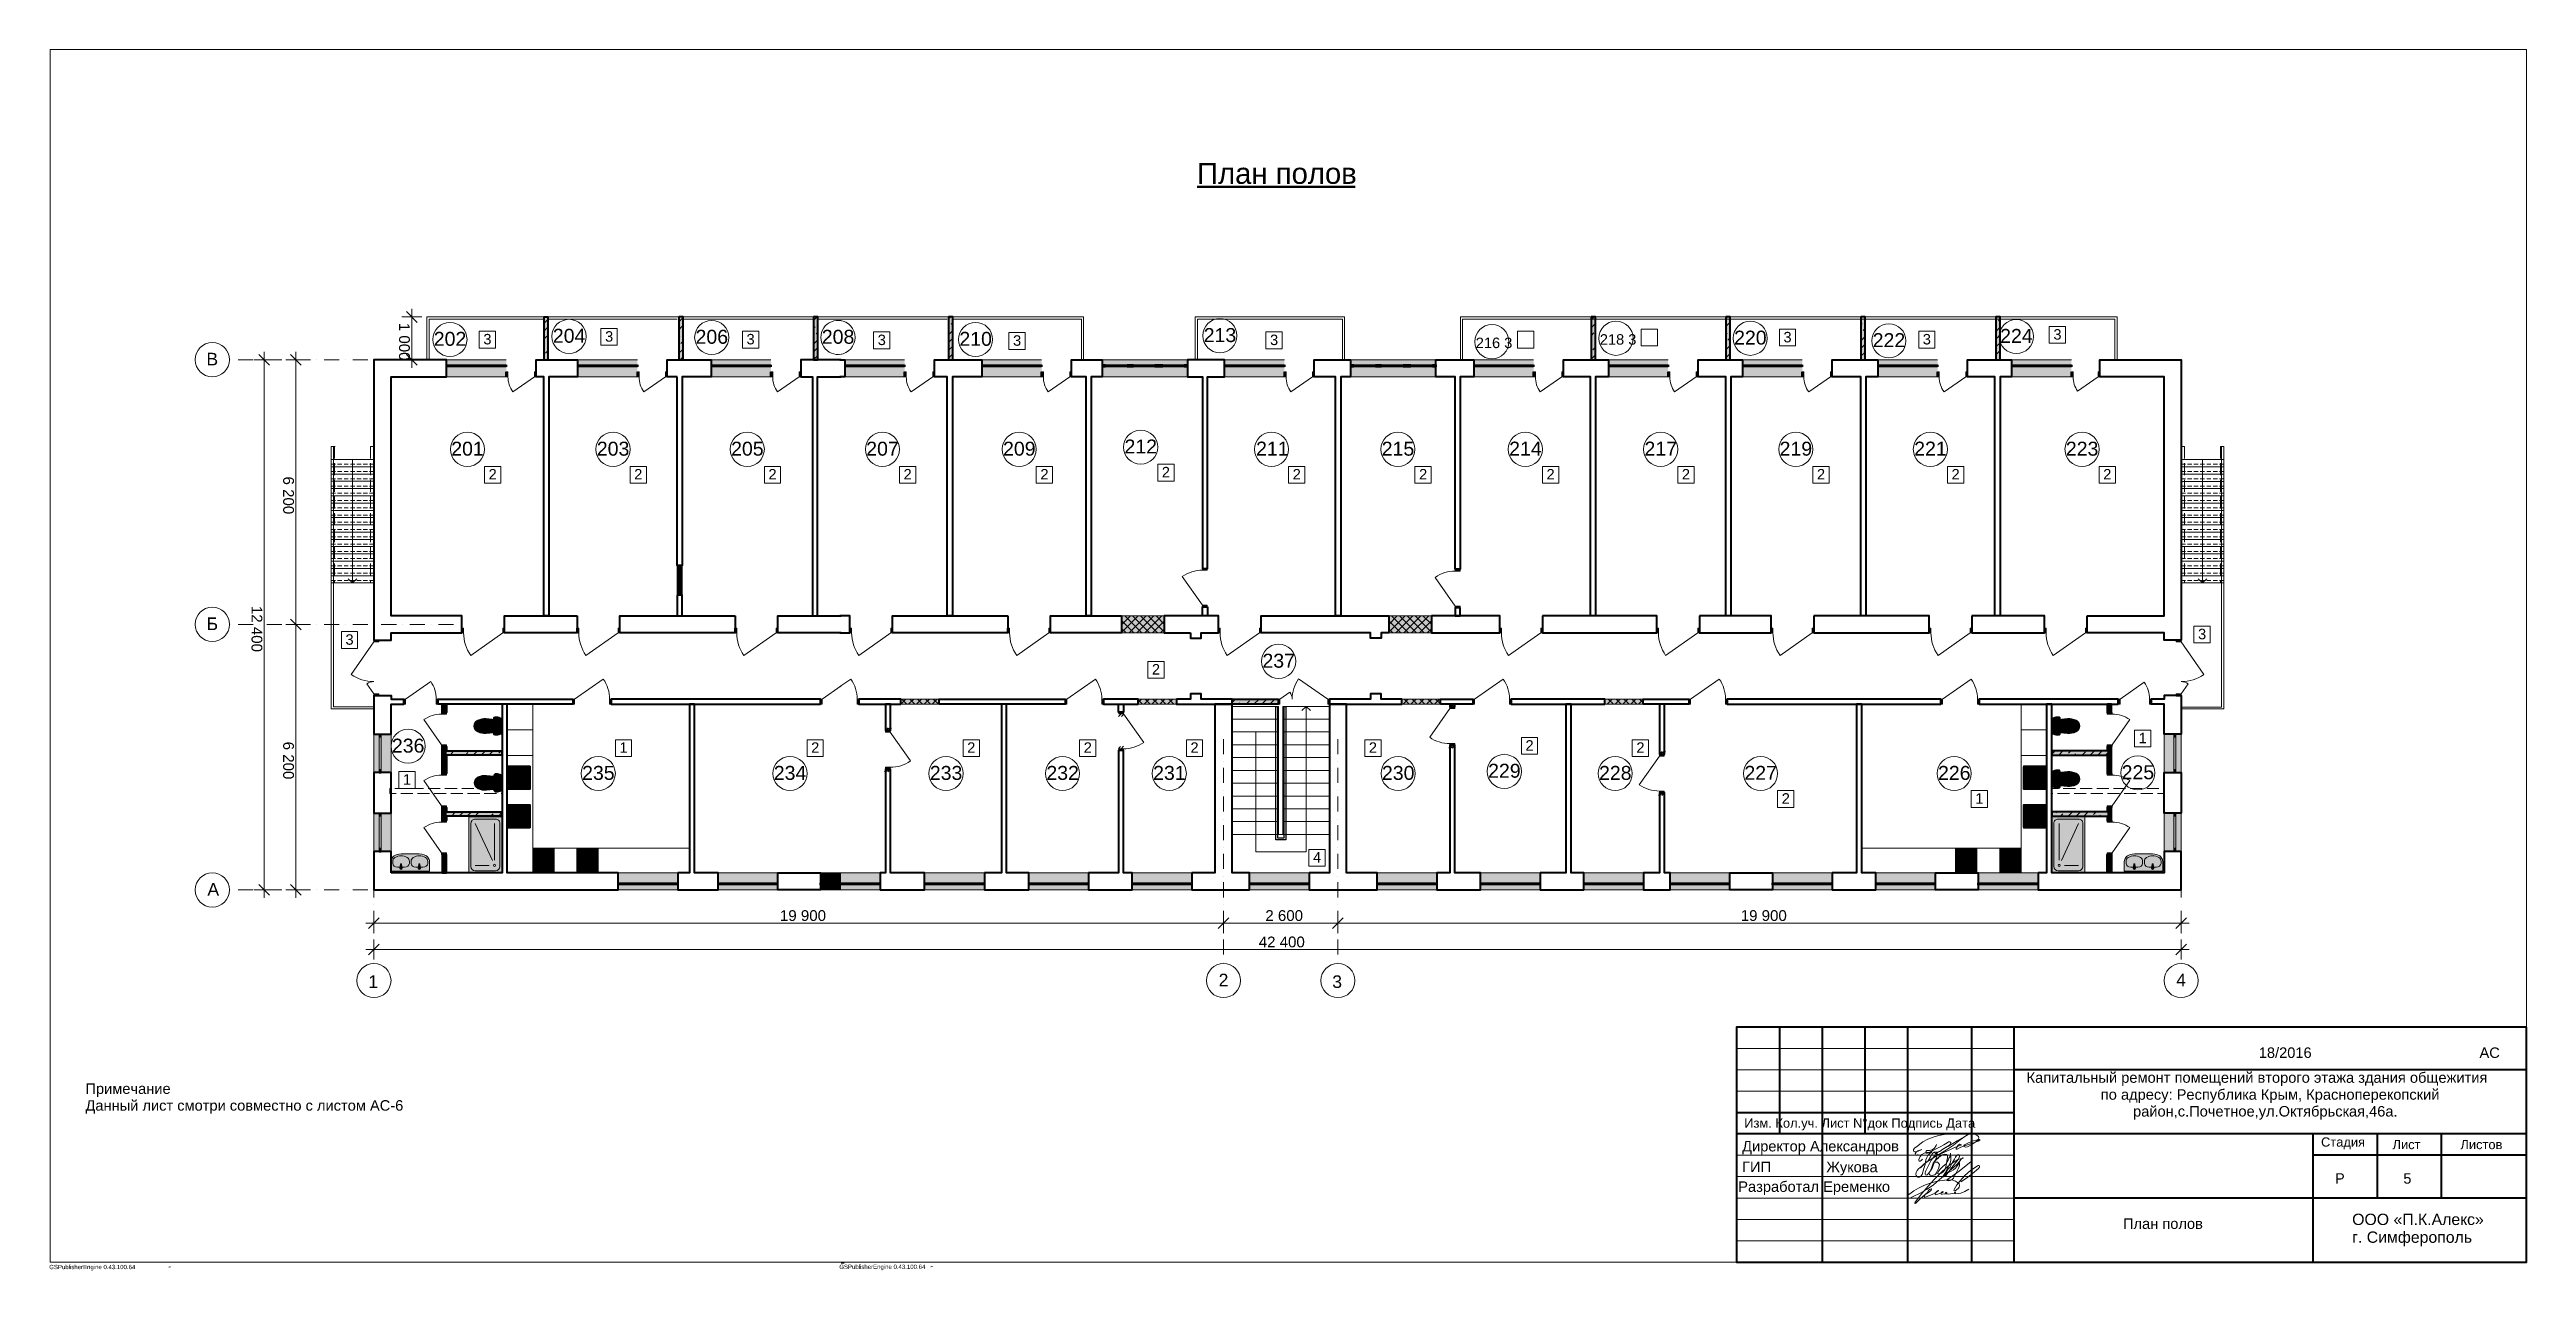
# Model space of a CAD drawing. Header units: millimetres. Extents: x 1372 to 666090, y 1285 to 31551.
# Drawn here: x 221394 to 279412, y 2954 to 31551 of the extents above; entities that cross this region are included whole.
import ezdxf

# ---------------------------------------------------------------- set-up
doc = ezdxf.new("R2010")
doc.units = ezdxf.units.MM
for name, color, linetype in [('PDF _(((((ВСЕ И ВСЕ РАЗМЕРЫ И ТД', 7, 'Continuous'), ('PDF _2D-чертеж - Общий', 7, 'Continuous'), ('PDF _ar_note', 7, 'Continuous'), ('PDF _Аннотация - Общий', 7, 'Continuous'), ('PDF _Геометрия', 7, 'Continuous'), ('PDF _Интерьер - Мебель', 7, 'Continuous'), ('PDF _Конструктив - Стены Несущие', 7, 'Continuous'), ('PDF _Размер - Общий', 7, 'Continuous'), ('PDF _Слой ArchiCAD', 7, 'Continuous'), ('PDF _Текст', 7, 'Continuous')]:
    doc.layers.add(name, color=color, linetype=linetype)
doc.layers.add('PDF _2D - Общий', color=7, linetype='Continuous', true_color=0x7e7e7e)
doc.styles.add('PDF Arial', font='arial.ttf')

msp = doc.modelspace()

# ---------------------------------------------------------------- texts
at = {"layer": 'PDF _Текст', "attachment_point": 7, "style": 'PDF Arial'}
for s, insert, char_height in [('План полов', (248272.7, 28398.2), 490.85), ('204', (233183.8, 24678.9), 326.9), ('3', (234406.6, 24705), 245.4), ('206', (236526.1, 24654.9), 326.9), ('208', (239483.7, 24654.9), 326.9), ('208', (239483.7, 24654.8), 326.9), ('213', (248428.7, 24694.9), 326.9), ('220', (260852.3, 24634.8), 326.9), ('224', (267084.2, 24680.8), 326.9), ('3', (268331.4, 24752.7), 245.4), ('В', (225069, 24153.7), 294.5), ('202', (230394.4, 24606.8), 326.9), ('3', (231555.7, 24641.3), 245.4), ('3', (237719.5, 24641.3), 245.4), ('3', (240793.4, 24625.3), 245.4), ('210', (242705.8, 24606.7), 326.9), ('3', (243962.9, 24609.4), 245.4), ('3', (249983.3, 24625.3), 245.4), ('216 3', (254800.8, 24554.6), 245.42), ('218 3', (257706.4, 24634.8), 245.42), ('3', (262008.3, 24689), 245.4), ('222', (264098.5, 24580.6), 326.9), ('3', (265272, 24639.8), 245.4), ('201', (230803.8, 22033.9), 326.9), ('203', (234213.8, 22033.9), 326.9), ('205', (237358.8, 22033.9), 326.9), ('207', (240523.7, 22033.9), 326.9), ('209', (243728.7, 22033.9), 326.9), ('212', (246573.4, 22089.8), 326.9), ('211', (249655.4, 22039.8), 326.9), ('215', (252598.7, 22033.9), 326.9), ('214', (255583.7, 22039.8), 326.9), ('217', (258753.7, 22039.8), 326.9), ('219', (261918.6, 22033.9), 326.9), ('221', (265071.1, 22039.8), 326.9), ('223', (268623.6, 22033.9), 326.9), ('2', (231678.4, 21480.6), 245.4), ('2', (235088.4, 21480.6), 245.4), ('2', (238233.4, 21480.6), 245.4), ('2', (241398.4, 21480.5), 245.4), ('2', (244603.3, 21480.5), 245.4), ('2', (247448, 21530.5), 245.4), ('2', (250513.3, 21480.5), 245.4), ('2', (253473.3, 21480.5), 245.4), ('2', (256458.3, 21480.5), 245.4), ('2', (259628.3, 21480.5), 245.4), ('2', (262793.3, 21480.5), 245.4), ('2', (265945.8, 21480.5), 245.4), ('2', (269498.3, 21480.5), 245.4), ('Б', (225071.8, 17953.7), 294.5), ('3', (271719.7, 17735.2), 245.4), ('3', (228326, 17606), 245.4), ('2', (247216.6, 16912.1), 245.4), ('237', (249804.8, 17067.8), 326.9), ('236', (229413.4, 15078.5), 326.9), ('1', (234743.4, 15078.9), 245.4), ('2', (239233.4, 15078.9), 245.4), ('2', (242888.4, 15078.9), 245.4), ('2', (245618.4, 15078.9), 245.4), ('2', (248118.3, 15078.9), 245.4), ('2', (252297.4, 15078.9), 245.4), ('2', (255965.5, 15128.9), 245.4), ('2', (258563.3, 15078.9), 245.4), ('1', (270329.5, 15301.9), 245.4), ('1', (229671.3, 14332.3), 245.4), ('235', (233868.8, 14440.2), 326.9), ('234', (238358.7, 14440.2), 326.9), ('233', (242013.7, 14440.2), 326.9), ('232', (244743.7, 14440.2), 326.9), ('231', (247243.7, 14440.2), 326.9), ('230', (252603.7, 14440.2), 326.9), ('229', (255090.8, 14490.2), 326.9), ('228', (257688.7, 14440.2), 326.9), ('227', (261093.6, 14446.1), 326.9), ('226', (265628.7, 14440.2), 326.9), ('225', (269929.6, 14455.4), 326.9), ('2', (261968.3, 13886.8), 245.4), ('1', (266503.3, 13886.8), 245.4), ('4', (250990.3, 12509.4), 245.4), ('А', (225092.4, 11733.7), 294.5), ('19 900', (238502.8, 11136.8), 252.64), ('2 600', (249872.7, 11136.8), 252.64), ('19 900', (261007.7, 11136.8), 252.64), ('42 400', (249717.7, 10518.9), 252.64), ('1', (228860, 9571.7), 294.5), ('2', (248778.9, 9610.9), 294.5), ('3', (251439.9, 9566.3), 294.5), ('4', (271208.8, 9610.9), 294.5), ('18/2016', (273142, 7928.7), 245.42), ('АС', (278312.4, 7928.7), 245.42), ('Капитальный ремонт помещений второго этажа здания общежития', (267703.9, 7275.7), 245.424), ('Примечание', (222235.6, 7015.7), 245.42), ('по адресу: Республика Крым, Красноперекопский', (269442.1, 6878.7), 245.424), ('Данный лист смотри совместно с листом АС-6', (222235.6, 6622.8), 245.424), ('Изм. Кол.уч. Лист N°док Подпись Дата', (261090.6, 6233.1), 215.973), ('район,с.Почетное,ул.Октябрьская,46а.', (270197.5, 6485.8), 245.424), ('Директор Александров', (261040.2, 5668.5), 245.424), ('Стадия', (274600.1, 5791.9), 215.97), ('Лист', (276275.1, 5792.2), 215.97), ('Листов', (277865.4, 5792.2), 215.97), ('ГИП', (261040.2, 5257), 245.42), ('Жукова', (263013.7, 5180.8), 245.42), ('Р', (274927.1, 4987.5), 245.4), ('5', (276528, 4983.1), 245.4), ('Разработал Еременко', (260949.8, 4721.1), 245.424), ('План полов', (269962.3, 3924.2), 245.42), ('ООО «П.К.Алекс»', (275330.3, 4014.9), 265.058), ('г. Симферополь', (275330.3, 3521.8), 265.058)]:
    msp.add_mtext(s, dxfattribs=dict(at, insert=insert, char_height=char_height))
at = {"layer": 'PDF _Текст', "char_height": 252.64, "attachment_point": 7, "rotation": 270, "style": 'PDF Arial'}
for s, insert in [('1 000', (229577.3, 25150)), ('6 200', (226862.8, 21550)), ('12 400', (226121.6, 18520)), ('6 200', (226862.8, 15340))]:
    msp.add_mtext(s, dxfattribs=dict(at, insert=insert))
at = {"layer": 'PDF _Текст', "color": 7, "true_color": 0xffffff, "char_height": 101.01, "attachment_point": 7, "style": 'PDF Arial'}
for insert in [(221387.3, 2954.1), (239893.2, 2958.7)]:
    msp.add_mtext('GSPublisherEngine 0.43.100.64', dxfattribs=dict(at, insert=insert))

# ---------------------------------------------------------------- hatches: boundary and pattern name
at = {"layer": 'PDF _Интерьер - Мебель', "true_color": 0xffffff, "transparency": 33554559}
for points in [[(231519.4, 15875.2), (231570.7, 15880.7), (231622.4, 15879.1), (231972.8, 15846.8), (231972.8, 15564.8), (231622.4, 15532.4), (231570.7, 15530.9), (231519.4, 15536.4), (231469.6, 15548.8), (231422.7, 15567.8), (231385.5, 15593.4), (231357, 15626.4), (231339, 15664.7), (231332.8, 15705.8), (231339, 15746.8), (231357, 15785.1), (231385.5, 15818.2), (231422.7, 15843.8), (231469.6, 15862.8)], [(231972.8, 15892.6), (231972.8, 15519), (231957.7, 15511.9), (231942.2, 15505.7), (231926.4, 15500.4), (231910.4, 15496.1), (231894, 15492.7), (231877.6, 15490.2), (231861, 15488.8), (231844.3, 15488.3), (231832.8, 15489.6), (231821.8, 15493.4), (231811.9, 15499.5), (231803.6, 15507.6), (231797.3, 15517.3), (231793.3, 15528.2), (231791.8, 15539.7), (231792.8, 15551.3), (231799.6, 15589.6), (231804.5, 15628.1), (231807.4, 15666.9), (231808.4, 15705.8), (231807.4, 15744.7), (231804.5, 15783.4), (231799.6, 15822), (231792.8, 15860.3), (231791.8, 15871.8), (231793.3, 15883.4), (231797.3, 15894.2), (231803.6, 15904), (231811.9, 15912.1), (231821.8, 15918.2), (231832.8, 15922), (231844.3, 15923.3), (231861, 15922.8), (231877.6, 15921.3), (231894, 15918.9), (231910.4, 15915.5), (231926.4, 15911.1), (231942.2, 15905.9), (231957.7, 15899.7)], [(268312.7, 15892.5), (268327.8, 15899.6), (268343.3, 15905.8), (268359.1, 15911), (268375.1, 15915.4), (268391.5, 15918.8), (268407.9, 15921.2), (268424.5, 15922.7), (268441.2, 15923.2), (268452.7, 15921.9), (268463.7, 15918.1), (268473.6, 15912), (268481.9, 15903.9), (268488.2, 15894.1), (268492.2, 15883.3), (268493.7, 15871.7), (268492.7, 15860.2), (268485.9, 15821.9), (268481, 15783.3), (268478.1, 15744.6), (268477.1, 15705.7), (268478.1, 15666.8), (268481, 15628), (268485.9, 15589.5), (268492.7, 15551.2), (268493.7, 15539.6), (268492.2, 15528.1), (268488.2, 15517.2), (268481.9, 15507.5), (268473.6, 15499.4), (268463.7, 15493.3), (268452.7, 15489.5), (268441.2, 15488.2), (268424.5, 15488.7), (268407.9, 15490.1), (268391.5, 15492.6), (268375.1, 15496), (268359.1, 15500.3), (268343.3, 15505.6), (268327.8, 15511.8), (268312.7, 15518.9)], [(268766.1, 15875.1), (268815.9, 15862.7), (268862.8, 15843.7), (268899.9, 15818.1), (268928.4, 15785), (268946.4, 15746.7), (268952.6, 15705.7), (268946.4, 15664.6), (268928.4, 15626.3), (268899.9, 15593.3), (268862.8, 15567.7), (268815.9, 15548.7), (268766.1, 15536.3), (268714.8, 15530.8), (268663.1, 15532.3), (268312.7, 15564.7), (268312.7, 15846.7), (268663.1, 15879), (268714.8, 15880.6)], [(231529.4, 14545.6), (231580.7, 14551.1), (231632.4, 14549.5), (231982.8, 14517.1), (231982.8, 14235.2), (231632.4, 14202.8), (231580.7, 14201.3), (231529.4, 14206.7), (231479.6, 14219.2), (231432.7, 14238.2), (231395.5, 14263.8), (231367, 14296.8), (231349, 14335.1), (231342.8, 14376.2), (231349, 14417.2), (231367, 14455.5), (231395.5, 14488.6), (231432.7, 14514.2), (231479.6, 14533.2)], [(231982.8, 14562.9), (231982.8, 14189.4), (231967.7, 14182.3), (231952.2, 14176.1), (231936.4, 14170.8), (231920.4, 14166.5), (231904, 14163.1), (231887.6, 14160.6), (231871, 14159.2), (231854.3, 14158.7), (231842.8, 14160), (231831.8, 14163.7), (231821.9, 14169.8), (231813.6, 14178), (231807.3, 14187.7), (231803.3, 14198.6), (231801.8, 14210.1), (231802.8, 14221.7), (231809.6, 14260), (231814.5, 14298.5), (231817.4, 14337.3), (231818.4, 14376.2), (231817.4, 14415), (231814.5, 14453.8), (231809.6, 14492.4), (231802.8, 14530.7), (231801.8, 14542.2), (231803.3, 14553.7), (231807.3, 14564.6), (231813.6, 14574.4), (231821.9, 14582.5), (231831.8, 14588.6), (231842.8, 14592.4), (231854.3, 14593.7), (231871, 14593.2), (231887.6, 14591.7), (231904, 14589.3), (231920.4, 14585.9), (231936.4, 14581.5), (231952.2, 14576.2), (231967.7, 14570)], [(232112.8, 14242), (232112.8, 14752), (232118.6, 14766.1), (232132.8, 14772), (232642.8, 14772), (232656.9, 14766.1), (232662.8, 14752), (232662.8, 14242), (232656.9, 14227.8), (232642.8, 14222), (232132.8, 14222), (232118.6, 14227.8)], [(232180.8, 14523), (232239.6, 14506.8), (232245.5, 14503.4), (232247.8, 14497), (232245.5, 14490.6), (232239.6, 14487.1), (232180.8, 14471), (232159.2, 14476.7), (232149.8, 14497), (232159.2, 14517.2)], [(232217.2, 14513), (232375.8, 14513), (232380.1, 14511.4), (232385.8, 14497), (232380.1, 14482.7), (232375.8, 14481.1), (232217.6, 14481.1), (232239.6, 14487.1), (232245.5, 14490.6), (232247.8, 14497), (232245.5, 14503.4), (232239.6, 14506.8)], [(267622.7, 14241.9), (267622.7, 14751.9), (267628.6, 14766), (267642.7, 14771.9), (268152.7, 14771.9), (268166.9, 14766), (268172.7, 14751.9), (268172.7, 14241.9), (268166.9, 14227.7), (268152.7, 14221.9), (267642.7, 14221.9), (267628.6, 14227.7)], [(267905.4, 14511.3), (267909.7, 14512.9), (268068.3, 14512.9), (268045.9, 14506.7), (268040, 14503.3), (268037.7, 14496.9), (268040, 14490.5), (268045.9, 14487), (268067.9, 14481), (267909.7, 14481), (267905.4, 14482.6), (267899.7, 14496.9)], [(268045.9, 14506.7), (268104.7, 14522.9), (268126.3, 14517.1), (268135.7, 14496.9), (268126.3, 14476.6), (268104.7, 14470.9), (268045.9, 14487), (268040, 14490.5), (268037.7, 14496.9), (268040, 14503.3)], [(268312.7, 14650.8), (268327.8, 14657.9), (268343.3, 14664.1), (268359.1, 14669.4), (268375.1, 14673.7), (268391.5, 14677.1), (268407.9, 14679.6), (268424.5, 14681), (268441.2, 14681.5), (268452.7, 14680.2), (268463.7, 14676.5), (268473.6, 14670.4), (268481.9, 14662.2), (268488.2, 14652.5), (268492.2, 14641.6), (268493.7, 14630.1), (268492.7, 14618.5), (268485.9, 14580.2), (268481, 14541.7), (268478.1, 14502.9), (268477.1, 14464), (268478.1, 14425.2), (268481, 14386.4), (268485.9, 14347.8), (268492.7, 14309.5), (268493.7, 14298), (268492.2, 14286.5), (268488.2, 14275.6), (268481.9, 14265.8), (268473.6, 14257.7), (268463.7, 14251.6), (268452.7, 14247.8), (268441.2, 14246.5), (268424.5, 14247), (268407.9, 14248.5), (268391.5, 14250.9), (268375.1, 14254.3), (268359.1, 14258.7), (268343.3, 14263.9), (268327.8, 14270.2), (268312.7, 14277.3)], [(268766.1, 14633.4), (268815.9, 14621), (268862.8, 14602), (268899.9, 14576.4), (268928.4, 14543.4), (268946.4, 14505.1), (268952.6, 14464), (268946.4, 14423), (268928.4, 14384.7), (268899.9, 14351.6), (268862.8, 14326), (268815.9, 14307), (268766.1, 14294.6), (268714.8, 14289.1), (268663.1, 14290.7), (268312.7, 14323), (268312.7, 14605), (268663.1, 14637.4), (268714.8, 14638.9)], [(232112.8, 13335.2), (232112.8, 13845.2), (232118.6, 13859.4), (232132.8, 13865.2), (232642.8, 13865.2), (232656.9, 13859.4), (232662.8, 13845.2), (232662.8, 13335.2), (232656.9, 13321.1), (232642.8, 13315.2), (232132.8, 13315.2), (232118.6, 13321.1)], [(232180.8, 13616.2), (232239.6, 13600.1), (232245.5, 13596.6), (232247.8, 13590.2), (232245.5, 13583.8), (232239.6, 13580.4), (232180.8, 13564.2), (232159.2, 13570), (232149.8, 13590.2), (232159.2, 13610.4)], [(232217.2, 13606.2), (232375.8, 13606.2), (232380.1, 13604.6), (232385.8, 13590.3), (232380.1, 13575.9), (232375.8, 13574.3), (232217.6, 13574.3), (232239.6, 13580.4), (232245.5, 13583.8), (232247.8, 13590.2), (232245.5, 13596.6), (232239.6, 13600.1)], [(267622.7, 13335.1), (267622.7, 13845.1), (267628.6, 13859.3), (267642.7, 13865.1), (268152.7, 13865.1), (268166.9, 13859.3), (268172.7, 13845.1), (268172.7, 13335.1), (268166.9, 13321), (268152.7, 13315.1), (267642.7, 13315.1), (267628.6, 13321)], [(267905.4, 13604.5), (267909.7, 13606.1), (268068.3, 13606.1), (268045.9, 13600), (268040, 13596.5), (268037.7, 13590.1), (268040, 13583.7), (268045.9, 13580.3), (268067.9, 13574.2), (267909.7, 13574.2), (267905.4, 13575.8), (267899.7, 13590.2)], [(268045.9, 13600), (268104.7, 13616.1), (268126.3, 13610.3), (268135.7, 13590.1), (268126.3, 13569.9), (268104.7, 13564.1), (268045.9, 13580.3), (268040, 13583.7), (268037.7, 13590.1), (268040, 13596.5)], [(230292.8, 12532.2), (230292.8, 12304.6), (229392.8, 12304.6), (229392.8, 12532.2), (229392.8, 12532.2), (229395, 12557.9), (229401.4, 12582.8), (229411.8, 12606.4), (229426, 12627.8), (229443.6, 12646.5), (229464, 12661.9), (229464, 12661.9), (229517.3, 12688.9), (229574.6, 12705.4), (229633.8, 12711), (230051.7, 12711), (230051.7, 12711), (230111, 12705.4), (230168.2, 12688.9), (230221.5, 12661.9), (230221.5, 12661.9), (230242, 12646.5), (230259.5, 12627.8), (230273.8, 12606.4), (230284.2, 12582.9), (230290.6, 12557.9)], [(229602.8, 12367.5), (229606.8, 12409.5), (229610.1, 12419), (229616.7, 12471.9), (229620.4, 12478.9), (229627.8, 12481.7), (229635.2, 12478.9), (229638.9, 12471.9), (229645.6, 12419), (229648.8, 12409.5), (229652.8, 12367.5), (229645.5, 12349.8), (229627.8, 12342.5), (229610.2, 12349.8)], [(230032.7, 12367.5), (230036.7, 12409.5), (230040, 12419), (230046.6, 12471.9), (230050.3, 12478.9), (230057.7, 12481.7), (230065.1, 12478.9), (230068.8, 12471.9), (230075.5, 12419), (230078.7, 12409.5), (230082.7, 12367.5), (230075.4, 12349.8), (230057.7, 12342.5), (230040, 12349.8)], [(269992.6, 12532.1), (269994.8, 12557.8), (270001.2, 12582.8), (270011.6, 12606.3), (270025.9, 12627.7), (270043.4, 12646.4), (270063.9, 12661.8), (270063.9, 12661.8), (270117.1, 12688.8), (270174.4, 12705.3), (270233.7, 12710.9), (270233.7, 12710.9), (270651.5, 12710.9), (270710.8, 12705.3), (270768.1, 12688.8), (270821.4, 12661.8), (270821.4, 12661.8), (270841.8, 12646.4), (270859.4, 12627.7), (270873.6, 12606.3), (270884.1, 12582.7), (270890.5, 12557.8), (270892.6, 12532.1), (270892.6, 12532.1), (270892.6, 12304.5), (269992.6, 12304.5)], [(270202.7, 12367.4), (270206.7, 12409.4), (270209.9, 12418.9), (270216.6, 12471.8), (270220.3, 12478.8), (270227.7, 12481.6), (270235.1, 12478.8), (270238.8, 12471.8), (270245.4, 12418.9), (270248.7, 12409.4), (270252.7, 12367.4), (270245.3, 12349.7), (270227.7, 12342.4), (270210, 12349.7)], [(270632.6, 12367.4), (270636.6, 12409.4), (270639.8, 12418.9), (270646.5, 12471.8), (270650.2, 12478.8), (270657.6, 12481.6), (270665, 12478.8), (270668.7, 12471.8), (270675.3, 12418.9), (270678.6, 12409.4), (270682.6, 12367.4), (270675.2, 12349.7), (270657.6, 12342.4), (270639.9, 12349.7)]]:
    msp.add_hatch(color=7, dxfattribs=at).paths.add_polyline_path(points)
at = {"layer": 'PDF _Конструктив - Стены Несущие', "true_color": 0xffffff, "transparency": 33554559}
for points in [[(232092.8, 24286.6), (232092.8, 24166.6), (232092.8, 24116.6), (232092.8, 23886.6), (230692.8, 23886.6), (230692.8, 24116.6), (230692.8, 24166.6), (230692.8, 24286.6)], [(235162.8, 24286.6), (235162.8, 24166.6), (235162.8, 24116.6), (235162.8, 23886.6), (233762.8, 23886.6), (233762.8, 24116.6), (233762.8, 24166.6), (233762.8, 24286.6)], [(238292.8, 24286.6), (238292.8, 24166.6), (238292.8, 24116.6), (238292.8, 23886.6), (236892.8, 23886.6), (236892.8, 24116.6), (236892.8, 24166.6), (236892.8, 24286.6)], [(241422.8, 24286.5), (241422.8, 24166.5), (241422.8, 24116.5), (241422.8, 23886.5), (240022.8, 23886.5), (240022.8, 24116.5), (240022.8, 24166.5), (240022.8, 24286.5)], [(244632.8, 24286.5), (244632.8, 24166.5), (244632.8, 24116.5), (244632.8, 23886.5), (243232.8, 23886.5), (243232.8, 24116.5), (243232.8, 24166.5), (243232.8, 24286.5)], [(248052.7, 24286.5), (248052.7, 24166.5), (248052.7, 24116.5), (248052.7, 23886.5), (246052.7, 23886.5), (246052.7, 24116.5), (246052.7, 24166.5), (246052.7, 24286.5)], [(250317.7, 24286.5), (250317.7, 24166.5), (250317.7, 24116.5), (250317.7, 23886.5), (248917.7, 23886.5), (248917.7, 24116.5), (248917.7, 24166.5), (248917.7, 24286.5)], [(253867.7, 24286.5), (253867.7, 24166.5), (253867.7, 24116.5), (253867.7, 23886.5), (251867.7, 23886.5), (251867.7, 24116.5), (251867.7, 24166.5), (251867.7, 24286.5)], [(256157.7, 24286.5), (256157.7, 24166.5), (256157.7, 24116.5), (256157.7, 23886.5), (254757.7, 23886.5), (254757.7, 24116.5), (254757.7, 24166.5), (254757.7, 24286.5)], [(259307.7, 24286.5), (259307.7, 24166.5), (259307.7, 24116.5), (259307.7, 23886.5), (257907.7, 23886.5), (257907.7, 24116.5), (257907.7, 24166.5), (257907.7, 24286.5)], [(262447.7, 24286.5), (262447.7, 24166.5), (262447.7, 24116.5), (262447.7, 23886.5), (261047.7, 23886.5), (261047.7, 24116.5), (261047.7, 24166.5), (261047.7, 24286.5)], [(265617.7, 24286.5), (265617.7, 24166.5), (265617.7, 24116.5), (265617.7, 23886.5), (264217.7, 23886.5), (264217.7, 24116.5), (264217.7, 24166.5), (264217.7, 24286.5)], [(268752.7, 24286.5), (268752.7, 24166.5), (268752.7, 24116.5), (268752.7, 23886.5), (267352.7, 23886.5), (267352.7, 24116.5), (267352.7, 24166.5), (267352.7, 24286.5)], [(249092.7, 16336.5), (250172.7, 16336.5), (250172.7, 16221.5), (250172.7, 16216.5), (249092.7, 16216.5)], [(228992.8, 14616.6), (228992.8, 15516.6), (229112.8, 15516.6), (229162.8, 15516.6), (229392.8, 15516.6), (229392.8, 14616.6), (229162.8, 14616.6), (229112.8, 14616.6)], [(271322.6, 14616.5), (271202.6, 14616.5), (271152.6, 14616.5), (270922.6, 14616.5), (270922.6, 15516.5), (271152.6, 15516.5), (271202.6, 15516.5), (271322.6, 15516.5)], [(228992.8, 12766.6), (228992.8, 13666.6), (229112.8, 13666.6), (229162.8, 13666.6), (229392.8, 13666.6), (229392.8, 12766.6), (229162.8, 12766.6), (229112.8, 12766.6)], [(271322.6, 12766.5), (271202.6, 12766.5), (271152.6, 12766.5), (270922.6, 12766.5), (270922.6, 13666.5), (271152.6, 13666.5), (271202.6, 13666.5), (271322.6, 13666.5)], [(234712.8, 11866.6), (234712.8, 11986.6), (234712.8, 12036.6), (234712.8, 12266.6), (236112.8, 12266.6), (236112.8, 12036.6), (236112.8, 11986.6), (236112.8, 11866.6)], [(237052.8, 11866.6), (237052.8, 11986.6), (237052.8, 12036.6), (237052.8, 12266.6), (238452.8, 12266.6), (238452.8, 12036.6), (238452.8, 11986.6), (238452.8, 11866.6)], [(239452.8, 12266.6), (239936.8, 12266.6), (239936.8, 11866.6), (239452.8, 11866.6), (239452.8, 11986.6), (239452.8, 12036.6)], [(240852.8, 11866.5), (239909.1, 11866.5), (239909.1, 12266.5), (240852.8, 12266.5), (240852.8, 12036.5), (240852.8, 11986.5)], [(241892.8, 11866.5), (241892.8, 11986.5), (241892.8, 12036.5), (241892.8, 12266.5), (243292.8, 12266.5), (243292.8, 12036.5), (243292.8, 11986.5), (243292.8, 11866.5)], [(244332.8, 11866.5), (244332.8, 11986.5), (244332.8, 12036.5), (244332.8, 12266.5), (245732.7, 12266.5), (245732.7, 12036.5), (245732.7, 11986.5), (245732.7, 11866.5)], [(246752.7, 11866.5), (246752.7, 11986.5), (246752.7, 12036.5), (246752.7, 12266.5), (248152.7, 12266.5), (248152.7, 12036.5), (248152.7, 11986.5), (248152.7, 11866.5)], [(249498.5, 11866.5), (249498.5, 11986.5), (249498.5, 12036.5), (249498.5, 12266.5), (250898.5, 12266.5), (250898.5, 12036.5), (250898.5, 11986.5), (250898.5, 11866.5)], [(252492.7, 11866.5), (252492.7, 11986.5), (252492.7, 12036.5), (252492.7, 12266.5), (253892.7, 12266.5), (253892.7, 12036.5), (253892.7, 11986.5), (253892.7, 11866.5)], [(254912.7, 11866.5), (254912.7, 11986.5), (254912.7, 12036.5), (254912.7, 12266.5), (256312.7, 12266.5), (256312.7, 12036.5), (256312.7, 11986.5), (256312.7, 11866.5)], [(257332.7, 11866.5), (257332.7, 11986.5), (257332.7, 12036.5), (257332.7, 12266.5), (258732.7, 12266.5), (258732.7, 12036.5), (258732.7, 11986.5), (258732.7, 11866.5)], [(259352.7, 11866.5), (259352.7, 11986.5), (259352.7, 12036.5), (259352.7, 12266.5), (260752.7, 12266.5), (260752.7, 12036.5), (260752.7, 11986.5), (260752.7, 11866.5)], [(261752.7, 11866.5), (261752.7, 11986.5), (261752.7, 12036.5), (261752.7, 12266.5), (263152.7, 12266.5), (263152.7, 12036.5), (263152.7, 11986.5), (263152.7, 11866.5)], [(264172.7, 11866.5), (264172.7, 11986.5), (264172.7, 12036.5), (264172.7, 12266.5), (265572.7, 12266.5), (265572.7, 12036.5), (265572.7, 11986.5), (265572.7, 11866.5)], [(266572.7, 11866.5), (266572.7, 11986.5), (266572.7, 12036.5), (266572.7, 12266.5), (267972.7, 12266.5), (267972.7, 12036.5), (267972.7, 11986.5), (267972.7, 11866.5)]]:
    msp.add_hatch(color=7, dxfattribs=at).paths.add_polyline_path(points)

# ---------------------------------------------------------------- linework, layer by layer
at = {"layer": 'PDF _(((((ВСЕ И ВСЕ РАЗМЕРЫ И ТД', "lineweight": 50}
msp.add_lwpolyline([(248272.7, 28335.9), (251980.1, 28335.9)], dxfattribs=at)
at = {"layer": 'PDF _2D - Общий', "color": 7, "lineweight": 20}
for points in [[(236092.8, 19433), (236128.1, 19468.3)], [(236212.8, 19275.5), (236092.8, 19395.5)], [(236092.8, 19249.2), (236212.8, 19369.2)], [(236212.8, 19091.7), (236092.8, 19211.7)], [(236092.8, 19065.3), (236212.8, 19185.3)], [(236212.8, 19459.4), (236203.8, 19468.3)], [(236212.8, 18907.9), (236092.8, 19027.9)], [(236092.8, 18881.6), (236212.8, 19001.6)], [(236168.4, 18768.4), (236092.8, 18844.1)], [(236163.5, 18768.4), (236212.8, 18817.7)], [(246502.7, 17892.9), (246896.4, 18286.5)], [(246502.7, 18076.7), (246712.5, 18286.5)], [(246502.7, 18260.6), (246528.7, 18286.5)], [(246794.1, 17886.5), (246502.7, 18177.9)], [(246610.3, 17886.5), (246502.7, 17994.1)], [(246978, 17886.5), (246578, 18286.5)], [(246680.2, 17886.5), (247080.2, 18286.5)], [(247161.8, 17886.5), (246761.8, 18286.5)], [(246864.1, 17886.5), (247264.1, 18286.5)], [(247345.7, 17886.5), (246945.7, 18286.5)], [(247047.9, 17886.5), (247447.9, 18286.5)], [(247506, 17910.1), (247129.5, 18286.5)], [(247231.8, 17886.5), (247506, 18160.7)], [(247506, 18093.9), (247313.4, 18286.5)], [(247506, 18277.8), (247497.2, 18286.5)], [(252762.7, 17902.1), (253147.2, 18286.5)], [(252762.7, 18085.9), (252963.3, 18286.5)], [(252762.7, 18269.8), (252779.5, 18286.5)], [(253044.9, 17886.5), (252762.7, 18168.7)], [(253228.8, 17886.5), (252828.8, 18286.5)], [(252931, 17886.5), (253331, 18286.5)], [(253412.6, 17886.5), (253012.6, 18286.5)], [(253114.9, 17886.5), (253514.9, 18286.5)], [(253596.5, 17886.5), (253196.5, 18286.5)], [(253298.7, 17886.5), (253698.7, 18286.5)], [(253762.7, 17904.1), (253380.3, 18286.5)], [(253482.6, 17886.5), (253762.7, 18166.7)], [(253762.7, 18088), (253564.2, 18286.5)], [(253762.7, 18271.8), (253748, 18286.5)], [(247415.6, 17886.5), (247506, 17976.9)], [(252861.1, 17886.5), (252762.7, 17984.9)], [(253666.4, 17886.5), (253762.7, 17982.8)], [(241333.3, 16216.5), (241453.3, 16336.5)], [(241477.9, 16216.5), (241357.9, 16336.5)], [(241517.1, 16216.5), (241637.1, 16336.5)], [(241661.8, 16216.5), (241541.8, 16336.5)], [(241701, 16216.5), (241821, 16336.5)], [(241845.6, 16216.5), (241725.6, 16336.5)], [(241884.8, 16216.5), (242004.8, 16336.5)], [(242029.5, 16216.5), (241909.5, 16336.5)], [(242068.7, 16216.5), (242188.7, 16336.5)], [(242213.3, 16216.5), (242093.3, 16336.5)], [(246892.7, 16260.6), (246968.7, 16336.5)], [(246993.3, 16216.5), (246892.7, 16317.1)], [(247032.5, 16216.5), (247152.5, 16336.5)], [(247177.2, 16216.5), (247057.2, 16336.5)], [(247216.4, 16216.5), (247336.4, 16336.5)], [(247361, 16216.5), (247241, 16336.5)], [(247400.2, 16216.5), (247520.2, 16336.5)], [(247544.9, 16216.5), (247424.9, 16336.5)], [(247584.1, 16216.5), (247704.1, 16336.5)], [(247728.7, 16216.5), (247608.7, 16336.5)], [(247792.7, 16336.4), (247792.6, 16336.5)], [(253099.5, 16216.5), (253219.5, 16336.5)], [(253244.1, 16216.5), (253124.1, 16336.5)], [(253283.3, 16216.5), (253403.3, 16336.5)], [(253428, 16216.5), (253308, 16336.5)], [(253467.2, 16216.5), (253587.2, 16336.5)], [(253611.8, 16216.5), (253491.8, 16336.5)], [(253651, 16216.5), (253771, 16336.5)], [(253795.7, 16216.5), (253675.7, 16336.5)], [(253834.9, 16216.5), (253954.9, 16336.5)], [(253972.7, 16223.3), (253859.5, 16336.5)], [(257879.5, 16216.5), (257999.5, 16336.5)], [(258024.2, 16216.5), (257904.2, 16336.5)], [(258063.4, 16216.5), (258183.4, 16336.5)], [(258208, 16216.5), (258088, 16336.5)], [(258247.2, 16216.5), (258367.2, 16336.5)], [(258391.9, 16216.5), (258271.9, 16336.5)], [(258431.1, 16216.5), (258551.1, 16336.5)], [(258575.7, 16216.5), (258455.7, 16336.5)], [(258614.9, 16216.5), (258722.7, 16324.3)], [(258722.7, 16253.4), (258639.6, 16336.5)], [(247767.9, 16216.5), (247792.7, 16241.3)], [(257840.3, 16216.5), (257822.7, 16234.1)]]:
    msp.add_lwpolyline(points, dxfattribs=at)
for points in [[(236212.8, 18768.4), (236092.8, 18768.4), (236092.8, 19468.3), (236212.8, 19468.3)], [(247506, 17886.5), (246502.7, 17886.5), (246502.7, 18286.5), (247506, 18286.5)], [(253762.7, 17886.5), (252762.7, 17886.5), (252762.7, 18286.5), (253762.7, 18286.5)], [(241332.8, 16336.5), (241332.8, 16216.5), (242232.8, 16216.5), (242232.8, 16336.5)], [(246892.7, 16336.5), (246892.7, 16216.5), (247792.7, 16216.5), (247792.7, 16336.5)], [(253072.7, 16336.5), (253072.7, 16216.5), (253972.7, 16216.5), (253972.7, 16336.5)], [(257822.7, 16336.5), (257822.7, 16216.5), (258722.7, 16216.5), (258722.7, 16336.5)]]:
    msp.add_lwpolyline(points, close=True, dxfattribs=at)
at = {"layer": 'PDF _2D - Общий', "color": 7, "lineweight": 0, "true_color": 0xffffff, "transparency": 33554559}
for points in [[(236212.8, 18768.4), (236092.8, 18768.4), (236212.8, 19468.3), (236092.8, 19468.3)], [(247506, 17886.5), (246502.7, 17886.5), (247506, 18286.5), (246502.7, 18286.5)], [(253762.7, 17886.5), (252762.7, 17886.5), (253762.7, 18286.5), (252762.7, 18286.5)], [(242232.8, 16336.5), (242232.8, 16216.5), (241332.8, 16336.5), (241332.8, 16216.5)], [(247792.7, 16336.5), (247792.7, 16216.5), (246892.7, 16336.5), (246892.7, 16216.5)], [(253972.7, 16336.5), (253972.7, 16216.5), (253072.7, 16336.5), (253072.7, 16216.5)], [(258722.7, 16336.5), (258722.7, 16216.5), (257822.7, 16336.5), (257822.7, 16216.5)]]:
    msp.add_solid(points, dxfattribs=at)
at = {"layer": 'PDF _2D-чертеж - Общий', "lineweight": 20}
for points in [[(239936.8, 3151.1), (239912.5, 3151.1), (221412.6, 3151.1), (221412.6, 31551), (239912.5, 31551), (239936.8, 31551)], [(239909.1, 31551), (239912.5, 31551), (279412.4, 31551), (279412.4, 3151), (239912.5, 3151), (239909.1, 3151)]]:
    msp.add_lwpolyline(points, dxfattribs=at)
at = {"layer": 'PDF _2D-чертеж - Общий', "lineweight": 40}
msp.add_lwpolyline([(279412.4, 8651), (260912.5, 8651), (260912.5, 3151), (279412.4, 3151)], close=True, dxfattribs=at)
msp.add_lwpolyline([(279412.4, 8651), (260912.5, 8651), (260912.5, 3151), (279412.4, 3151)], close=True, dxfattribs=at)
for points in [[(279412.4, 8651), (260912.5, 8651)], [(260912.5, 8651), (260912.5, 3151)], [(279412.4, 8651), (260912.5, 8651)], [(260912.5, 8651), (260912.5, 3151)], [(261912.5, 8651), (261912.5, 6151)], [(262912.5, 8651), (262912.5, 3151)], [(263912.5, 8651), (263912.5, 6151)], [(264912.5, 8651), (264912.5, 3151)], [(266412.5, 8651), (266412.5, 3151)], [(267412.5, 3151), (267412.5, 8651)], [(279412.4, 3151), (279412.4, 8651)], [(279412.4, 3151), (279412.4, 8651)], [(279412.4, 7651), (267412.5, 7651)], [(260912.5, 6651), (267412.5, 6651)], [(279412.4, 6151), (260912.5, 6151)], [(274412.4, 6151), (274412.4, 3151)], [(275912.4, 6151), (275912.4, 4651)], [(277412.4, 6151), (277412.4, 4651)], [(279412.4, 5651), (274412.4, 5651)], [(279412.4, 4651), (267412.5, 4651)], [(260912.5, 3151), (279412.4, 3151)], [(260912.5, 3151), (279412.4, 3151)]]:
    msp.add_lwpolyline(points, dxfattribs=at)
at = {"layer": 'PDF _ar_note', "lineweight": 20}
for points in [[(265165.2, 5671.1), (265139.7, 5651.2), (265118.4, 5645), (265100.7, 5658.2), (265097, 5684), (265121, 5726.4), (265154.2, 5755.9), (265205.8, 5770.7), (265246.3, 5783.6), (265163.4, 5746.7), (265124.5, 5731.7), (265084.1, 5730.1), (265056.5, 5746.7), (265051.8, 5765.6), (265056.5, 5785.4), (265084.7, 5823.1), (265123.7, 5852.7), (265274, 5964.2), (265390.2, 6025.9), (265513.6, 6073), (265641.3, 6112.4), (265771.6, 6141.1), (265951.7, 6159.5), (266132.9, 6167), (266263.1, 6172.1), (266392.8, 6167), (266475.3, 6150.4), (266549.5, 6113.5), (266574.1, 6090.1), (266586.3, 6060), (266579.6, 6029.5), (266560.5, 6002.9), (266493.7, 5949.1), (266418.6, 5905.2), (266319.1, 5851.8), (266275.6, 5844.3), (266255.9, 5848.7), (266239.8, 5861), (266234.5, 5881.6), (266250.6, 5898.3), (266313.5, 5927.3), (266427.8, 5984.5), (266545.8, 6015.8), (266600.8, 6019), (266612.4, 6014), (266606.6, 6002.9), (266566, 5984.5), (266438.9, 5936.6), (266296.9, 5892.3), (266166.1, 5844.4), (266074.8, 5798.9), (266054.2, 5794.7), (266057.3, 5814.9), (266079.4, 5851.8), (266103.7, 5888.7), (266137.5, 5909.8), (266164.2, 5903.4), (266169.4, 5893.8), (266160.9, 5885.7), (266121.8, 5872), (266016.8, 5837), (265919.1, 5790.9), (265725.5, 5704.3), (265552.3, 5617.7), (265360.9, 5492.6), (265248.1, 5396.4), (265215.5, 5357.4), (265264.8, 5403.9), (265339.5, 5478.6), (265421.2, 5535.3), (265507.8, 5585), (265826.9, 5781.5), (265992.3, 5891.8), (266151.7, 6010.6), (266254.4, 6093), (266364.1, 6164.2), (266387.8, 6174.2), (266374.7, 6162.1), (266256.6, 6090), (266081.3, 5992.7), (265873.9, 5863.4), (265638.4, 5731.6), (265581, 5694.7), (265562.3, 5691.3), (265555.2, 5707.3), (265561.6, 5725.2), (265589.8, 5725.2), (265630.2, 5726.4), (265667.8, 5743.4), (265740.8, 5795.6), (265898.2, 5889), (265922.8, 5916), (265927.7, 5947.9), (265907.2, 5969.7), (265874.3, 5966), (265843.2, 5944.1), (265761.9, 5894.4), (265675.5, 5853.2), (265507.8, 5764.9), (265411.8, 5711.1), (265380.3, 5698.8), (265351.7, 5704.7), (265340.2, 5731.6), (265348.3, 5751), (265368.7, 5760), (265425.9, 5764.9), (265493.3, 5780.8), (265548.8, 5819.9), (265582.2, 5878), (265591, 5908.2)], [(266163.3, 5030.2), (266298.9, 5118.9), (266431.7, 5217.5), (266575, 5341.3), (266601.5, 5375.8), (266604.1, 5394.4), (266596.2, 5410.3), (266572.2, 5412.1), (266546.5, 5395.1), (266388.5, 5291.6), (266259.1, 5176.8), (266143.4, 5046.5), (266069.8, 4956.3), (266008.4, 4850), (266002.6, 4835), (266005.8, 4821.9), (266028.9, 4820.6), (266062.1, 4842.4), (266108.8, 4884.3), (266125.7, 4908.8), (266133.8, 4937.1), (266124.9, 4979.3), (266089, 5015.2), (266035.8, 5047.4), (265977.7, 5068.9), (265883, 5077.2), (265786.9, 5068.9), (265611.3, 5045.8), (265445.4, 4999.7), (265293.4, 4947.5), (265175.1, 4884.5), (265064.5, 4816.9), (264972.4, 4752.4), (264930.6, 4724.7), (264904.8, 4686.4), (264904.2, 4667.4), (264912.5, 4651), (264938.7, 4642.8), (264969.3, 4651), (265046.1, 4683.3), (265210.4, 4763.2), (265371.4, 4856.3), (265523.8, 4962.8), (265852.5, 5247), (265998.1, 5371.4), (266066.8, 5437.5), (266129, 5509.6), (266164.8, 5555.9), (266209.6, 5590.3), (266220.2, 5593), (266214.3, 5587.5), (266158.1, 5569.5), (266127.7, 5564.7), (266083.9, 5547.8), (266043.3, 5522.9), (265910.9, 5432.2), (265726.9, 5274), (265548, 5095.1), (265395, 4928.1), (265249.7, 4754.4), (265097.6, 4553.2), (265085.1, 4533.2), (265090, 4520.9), (265113, 4530.1), (265211.3, 4628.4), (265329.6, 4732.9), (265403.4, 4779.3), (265470.9, 4832.7), (265480.1, 4855.8), (265469.8, 4862.2), (265455.5, 4860.4), (265429.7, 4846.8), (265409, 4825.5), (265371.1, 4775.9), (265335.7, 4740.6), (265307.9, 4699.2), (265307.1, 4682.9), (265320.4, 4674.5), (265349.5, 4679.1), (265490.9, 4732.9), (265576.9, 4780.5), (265627.6, 4808.2), (265639.9, 4820.4), (265641.1, 4827), (265634.8, 4827.1), (265609, 4811.8), (265564.6, 4757), (265559.4, 4731.1), (265576.9, 4722.2), (265603.8, 4731.1), (265683.8, 4760.7), (265737.9, 4783.7), (265749, 4797.7), (265741.1, 4805), (265723.1, 4797.7), (265698.6, 4762.9), (265700.9, 4739.2), (265725.3, 4739.2), (265786.1, 4745.9), (265811.7, 4749.8), (265832, 4762.9), (265835.7, 4782.9), (265822.3, 4788.3), (265805.3, 4778.5), (265797.2, 4760), (265813.5, 4748.8), (265872.7, 4742.2), (266015.7, 4766.6), (266031.3, 4771.5), (266040.1, 4782.2), (266030.2, 4791.5), (266014.2, 4776.3), (266017.9, 4756.3), (266040.8, 4750.3), (266160.4, 4767.3), (266260.4, 4803.1), (266354.4, 4854.9)], [(265268.9, 5560), (265232, 5526.8), (265210.2, 5510.4), (265187.8, 5510.2), (265177.9, 5528.6), (265180.4, 5552.6), (265211.7, 5626.3), (265252.8, 5671.7), (265305.8, 5702), (265366.6, 5715), (265429.2, 5720.1), (265466.1, 5724), (265483.6, 5724.2), (265466.7, 5713.6), (265430.3, 5688.1), (265389, 5643.4), (265363.7, 5596.4), (265347.2, 5545.4), (265325, 5438.6), (265300.4, 5339.4), (265255.1, 5203.3), (265226.7, 5161.4), (265185.3, 5137.5), (265157.4, 5138.1), (265133.1, 5151), (265116.2, 5177.4), (265110.8, 5213.4), (265117.7, 5249.6), (265140.3, 5293.3), (265173, 5330.6), (265249.9, 5398.2), (265298.2, 5442.2), (265399.9, 5521.2), (265453.8, 5614.7), (265486.7, 5668.1), (265510.1, 5704.4), (265542.7, 5727.6), (265569.3, 5727.4), (265592.5, 5714.3), (265607, 5692), (265612, 5665.4), (265595.1, 5602.3), (265570.3, 5551.6), (265552.5, 5497.4), (265544.5, 5485), (265526.7, 5433.4), (265503.6, 5362.3), (265453.8, 5285), (265396, 5213.8), (265377.5, 5196.6), (265355.1, 5189), (265336.7, 5195.4), (265324.9, 5211.2), (265325.2, 5240.3), (265338.3, 5269), (265384.5, 5366.7), (265413.5, 5429.7), (265437.8, 5478.7), (265469.8, 5540.1), (265507.8, 5585), (265544.1, 5637.5), (265564.3, 5660.3), (265589.8, 5676.1), (265620, 5680.4), (265645.4, 5667.3), (265654.7, 5629.8), (265648.4, 5606.1), (265634.3, 5586.3), (265603.1, 5564.1), (265572, 5528.5), (265550.3, 5507.8), (265545.4, 5498.7), (265549.8, 5490.3), (265571.4, 5488), (265596, 5493.8), (265620.7, 5487.2), (265641.4, 5469.8), (265662.4, 5432.4), (265659.1, 5399.6), (265643.1, 5343.6), (265610.3, 5280.5), (265595.1, 5239.6), (265577.9, 5214.1), (265554.4, 5194.9), (265495.6, 5178.3), (265446.9, 5189.4), (265430.3, 5204.1), (265423.6, 5225.4), (265432.5, 5256.1), (265450.6, 5284.7), (265490.5, 5395.3), (265518.3, 5465.1), (265559.6, 5527.4), (265619.8, 5581.8), (265685.6, 5630.3), (265729.8, 5662.9), (265779.3, 5681), (265826.2, 5670.9), (265843.8, 5655.9), (265854.5, 5634.9), (265853.4, 5593.6), (265840.7, 5552), (265823.8, 5419.9), (265802.9, 5343.9), (265779.7, 5301.2), (265749.1, 5264.5), (265711.5, 5235.7), (265667.6, 5216.7), (265630.3, 5217.1), (265620.7, 5228.9), (265622.1, 5244.6), (265642.6, 5280.1), (265687.1, 5335.4), (265750.1, 5395.3), (265816.1, 5450.6), (265846.9, 5499.7), (265868.4, 5539.7), (265885.3, 5584.2), (265903.7, 5613.4), (265917.2, 5649.7), (265922.1, 5688.7), (265922.1, 5701), (265923.7, 5668.7), (265928.3, 5596.5), (265928.3, 5538.1), (265923.7, 5501.3), (265892.1, 5419.3), (265848.4, 5341.5), (265822.3, 5289.3), (265802.3, 5250.9), (265774.7, 5201.8), (265753.4, 5159.7), (265747, 5153.9), (265738.4, 5142.4), (265749.3, 5146.9), (265771, 5169.2), (265794.6, 5211), (265805.4, 5232.5), (265830.7, 5257.8), (265839.2, 5284.7), (265870.1, 5331.2), (265909.8, 5373.8), (265931.3, 5413.7), (265971.3, 5493.6), (265988.2, 5524.3), (266015.8, 5561.2), (266040.4, 5608.8), (266057.3, 5634.9), (266074.7, 5655.2), (266097.2, 5667.2), (266120.3, 5664.5), (266132.9, 5647.7), (266129.5, 5627.2), (266115.7, 5584.2), (266097.6, 5554.5), (265954.4, 5369.2), (265845.3, 5214), (265828.4, 5187), (265803.9, 5174.1), (265793.8, 5178.6), (265795.5, 5189.8), (265822.3, 5220.8), (265879, 5255.7), (265940.6, 5283.2), (265994.3, 5313.4), (266041.9, 5352.3), (266089, 5411.2), (266116.6, 5460.1), (266129.9, 5481.9), (266134.1, 5459.8), (266131.4, 5410.9), (266117.2, 5364.6), (266081.9, 5304.7), (266060.4, 5254), (266017.4, 5161.8), (265988.2, 5112.7), (265949.8, 5074.3), (265912.9, 5059.6), (265872.9, 5055.8), (265846.7, 5058.5), (265837.4, 5065.8), (265860.5, 5094), (266014.3, 5198.7), (266121.8, 5278.6), (266402.1, 5509.7)], [(239937.3, 3123.1), (240008.5, 3123.1)]]:
    msp.add_lwpolyline(points, dxfattribs=at)
at = {"layer": 'PDF _Аннотация - Общий', "lineweight": 20}
for points in [[(239936.8, 25286.5), (230232.8, 25286.5), (230232.8, 24286.6)], [(232972.8, 25236.5), (230282.8, 25236.5), (230282.8, 24286.6)], [(236092.8, 25236.5), (233092.8, 25236.5)], [(239262.8, 25236.5), (236212.8, 25236.5)], [(239936.8, 25236.5), (239382.8, 25236.5)], [(245613.1, 24286.5), (245613.1, 25286.5), (239909.1, 25286.5)], [(242422.8, 25236.5), (239909.1, 25236.5)], [(245569.1, 24286.5), (245569.1, 25236.5), (242542.8, 25236.5)], [(248231, 24286.5), (248231, 25286.5), (251730.7, 25286.5), (251730.7, 24286.5)], [(248281, 24286.5), (248281, 25236.5), (251680.7, 25236.5), (251680.7, 24286.5)], [(269822.6, 24286.5), (269822.6, 25286.5), (254443.1, 25286.5), (254443.1, 24286.5)], [(269772.6, 24286.5), (269772.6, 25236.5), (254493.1, 25236.5), (254493.1, 24286.5)], [(225638.3, 24286.6), (225638.3, 24286.6)], [(226167.4, 24286.6), (225814.6, 24286.6)], [(226308.5, 24286.6), (226308.5, 24286.6)], [(226837.7, 24286.6), (226484.9, 24286.6)], [(226978.8, 24286.6), (226978.8, 24286.6)], [(227508, 24286.6), (227155.2, 24286.6)], [(227649.1, 24286.6), (227649.1, 24286.6)], [(228178.2, 24286.6), (227825.5, 24286.6)], [(228319.4, 24286.6), (228319.4, 24286.6)], [(228848.5, 24286.6), (228495.7, 24286.6)], [(228989.6, 24286.6), (228989.6, 24286.6)], [(229518.8, 24286.6), (229166, 24286.6)], [(229659.9, 24286.6), (229659.9, 24286.6)], [(230189, 24286.6), (229836.3, 24286.6)], [(230330.1, 24286.6), (230330.1, 24286.6)], [(230859.3, 24286.6), (230506.5, 24286.6)], [(228082.8, 22254.5), (227992.8, 22254.5), (227992.8, 19057.4), (228992.8, 19057.4), (227992.8, 19057.4), (227992.8, 16107.5), (228992.8, 16107.5), (228992.8, 16157.5)], [(228992.8, 19057.4), (228992.8, 22254.5), (228912.8, 22254.5)], [(272242.6, 22254.4), (272322.6, 22254.4), (272322.6, 19057.3), (271322.6, 19057.3), (272322.6, 19057.3), (272322.6, 16107.3), (271322.6, 16107.3), (271322.6, 16148.4)], [(272322.6, 19057.3), (271322.6, 19057.3), (271322.6, 22254.4), (271402.6, 22254.4)], [(228992.8, 21947.4), (227992.8, 21947.4)], [(228992.8, 21777.4), (227992.8, 21777.4)], [(228992.8, 21607.4), (227992.8, 21607.4)], [(228492.8, 21947.4), (228492.8, 19057.4)], [(271322.6, 21947.3), (272322.6, 21947.3)], [(271322.6, 21777.3), (272322.6, 21777.3)], [(271322.6, 21607.3), (272322.6, 21607.3)], [(271822.6, 21947.3), (271822.6, 19057.3)], [(228992.8, 21437.4), (227992.8, 21437.4)], [(228992.8, 21267.4), (227992.8, 21267.4)], [(228992.8, 21097.4), (227992.8, 21097.4)], [(228992.8, 20927.4), (227992.8, 20927.4)], [(271322.6, 21437.3), (272322.6, 21437.3)], [(271322.6, 21267.3), (272322.6, 21267.3)], [(271322.6, 21097.3), (272322.6, 21097.3)], [(271322.6, 20927.3), (272322.6, 20927.3)], [(228992.8, 20757.4), (227992.8, 20757.4)], [(228992.8, 20587.4), (227992.8, 20587.4)], [(228992.8, 20417.4), (227992.8, 20417.4)], [(271322.6, 20757.3), (272322.6, 20757.3)], [(271322.6, 20587.3), (272322.6, 20587.3)], [(271322.6, 20417.3), (272322.6, 20417.3)], [(228992.8, 20247.4), (227992.8, 20247.4)], [(228992.8, 20077.4), (227992.8, 20077.4)], [(228992.8, 19907.4), (227992.8, 19907.4)], [(228992.8, 19737.4), (227992.8, 19737.4)], [(271322.6, 20247.3), (272322.6, 20247.3)], [(271322.6, 20077.3), (272322.6, 20077.3)], [(271322.6, 19907.3), (272322.6, 19907.3)], [(271322.6, 19737.3), (272322.6, 19737.3)], [(228992.8, 19567.4), (227992.8, 19567.4)], [(228992.8, 19397.4), (227992.8, 19397.4)], [(228992.8, 19227.4), (227992.8, 19227.4)], [(228592.8, 19157.4), (228492.8, 19057.4), (228392.8, 19157.4)], [(271322.6, 19567.3), (272322.6, 19567.3)], [(271322.6, 19397.3), (272322.6, 19397.3)], [(271322.6, 19227.3), (272322.6, 19227.3)], [(271922.6, 19157.3), (271822.6, 19057.3), (271722.6, 19157.3)], [(227992.8, 19057.4), (228992.8, 19057.4), (228992.8, 18086.6)], [(225638.3, 18086.6), (225638.3, 18086.6)], [(226167.4, 18086.6), (225814.6, 18086.6)], [(226308.5, 18086.6), (226308.5, 18086.6)], [(226837.7, 18086.6), (226484.9, 18086.6)], [(226978.8, 18086.6), (226978.8, 18086.6)], [(227508, 18086.6), (227155.2, 18086.6)], [(227649.1, 18086.6), (227649.1, 18086.6)], [(228178.2, 18086.6), (227825.5, 18086.6)], [(228319.4, 18086.6), (228319.4, 18086.6)], [(228848.5, 18086.6), (228495.7, 18086.6)], [(228989.6, 18086.6), (228989.6, 18086.6)], [(229518.8, 18086.6), (229166, 18086.6)], [(229659.9, 18086.6), (229659.9, 18086.6)], [(230189, 18086.6), (229836.3, 18086.6)], [(230330.1, 18086.6), (230330.1, 18086.6)], [(230859.3, 18086.6), (230506.5, 18086.6)], [(246432.7, 15932.5), (246487.4, 15987.1)], [(246505, 15933.1), (246558.8, 15986.9)], [(250827.7, 16166.5), (250827.7, 12760.7), (249649.5, 12760.7), (249649.5, 15566.5)], [(250727.7, 16066.5), (250827.7, 16166.5), (250927.7, 16066.5)], [(254192.7, 16154), (254257.1, 16218.4)], [(254229.1, 16154), (254293.4, 16218.4)], [(254271.2, 16154), (254335.5, 16218.4)], [(228992.8, 15397), (228992.8, 15044.3)], [(236382.8, 12846.6), (232712.7, 12846.6), (232712.7, 15016.6), (232112.8, 15016.6), (232712.7, 15016.6), (232712.7, 15616.6), (232112.8, 15616.6), (232112.8, 15016.6)], [(240972.8, 15599.5), (241037.1, 15663.9)], [(241009.1, 15599.5), (241073.4, 15663.9)], [(241051.2, 15599.5), (241115.6, 15663.9)], [(246483.4, 15229.4), (246432.7, 15178.7)], [(246552.7, 15232.5), (246494.7, 15174.5)], [(248892.7, 15396.9), (248892.7, 15044.2)], [(249092.7, 15266.5), (249092.7, 15566.5)], [(249092.7, 15566.5), (250182.7, 15566.5)], [(250182.7, 15266.5), (249092.7, 15266.5)], [(250182.7, 15566.5), (250182.7, 15266.5)], [(250282.7, 15266.5), (250282.7, 15566.5)], [(250282.7, 15566.5), (251372.7, 15566.5)], [(251372.7, 15266.5), (250282.7, 15266.5)], [(251372.7, 15566.5), (251372.7, 15266.5)], [(251572.7, 15396.9), (251572.7, 15044.2)], [(254169.9, 15189.7), (254234.2, 15254)], [(254206.3, 15189.7), (254270.6, 15254)], [(254248.4, 15189.7), (254312.7, 15254)], [(259102.7, 15043.6), (259167.1, 15107.9)], [(259139.1, 15043.6), (259203.4, 15107.9)], [(259181.2, 15043.6), (259245.5, 15107.9)], [(263842.7, 12846.5), (267572.8, 12846.5), (267572.8, 15016.5), (268172.7, 15016.5), (267572.8, 15016.5), (267572.8, 15616.5), (268172.7, 15616.5), (268172.7, 15016.5)], [(271322.6, 15396.9), (271322.6, 15044.2)], [(228992.8, 14867.9), (228992.8, 14867.9)], [(228992.8, 14726.8), (228992.8, 14374)], [(240950, 14635.2), (241014.3, 14699.5)], [(240986.3, 14635.2), (241050.6, 14699.5)], [(241028.4, 14635.2), (241092.8, 14699.5)], [(248892.7, 14867.8), (248892.7, 14867.8)], [(248892.7, 14726.7), (248892.7, 14373.9)], [(251572.7, 14867.8), (251572.7, 14867.8)], [(251572.7, 14726.7), (251572.7, 14373.9)], [(271322.6, 14867.8), (271322.6, 14867.8)], [(271322.6, 14726.7), (271322.6, 14373.9)], [(228992.8, 14197.6), (228992.8, 14197.6)], [(228992.8, 14056.5), (228992.8, 13703.7)], [(229374.3, 14246.6), (229362.8, 14246.6), (229362.8, 14126.6), (229513.6, 14126.6)], [(229765.4, 14246.6), (229483.2, 14246.6)], [(229622.6, 14126.6), (229904.8, 14126.6)], [(230156.7, 14246.6), (229874.4, 14246.6)], [(230013.8, 14126.6), (230296, 14126.6)], [(230547.9, 14246.6), (230265.7, 14246.6)], [(230405, 14126.6), (230687.2, 14126.6)], [(230939.1, 14246.6), (230656.9, 14246.6)], [(230796.2, 14126.6), (231078.4, 14126.6)], [(231330.3, 14246.6), (231048.1, 14246.6)], [(231187.4, 14126.6), (231469.7, 14126.6)], [(231721.6, 14246.6), (231439.3, 14246.6)], [(231578.7, 14126.6), (231860.9, 14126.6)], [(231969.9, 14126.6), (231992.8, 14126.6), (231992.8, 14246.6), (231830.6, 14246.6)], [(248892.7, 14197.5), (248892.7, 14197.5)], [(248892.7, 14056.4), (248892.7, 13703.6)], [(251572.7, 14197.5), (251572.7, 14197.5)], [(251572.7, 14056.4), (251572.7, 13703.6)], [(259079.9, 14079.2), (259144.2, 14143.6)], [(259116.3, 14079.2), (259180.6, 14143.6)], [(259158.4, 14079.2), (259222.7, 14143.6)], [(268315.6, 14126.5), (268292.7, 14126.5), (268292.7, 14246.5), (268454.9, 14246.5)], [(268706.8, 14126.5), (268424.6, 14126.5)], [(268563.9, 14246.5), (268846.2, 14246.5)], [(269097.9, 14126.5), (268815.8, 14126.5)], [(268955.1, 14246.5), (269237.3, 14246.5)], [(269489.2, 14126.5), (269206.9, 14126.5)], [(269346.3, 14246.5), (269628.5, 14246.5)], [(269880.4, 14126.5), (269598.2, 14126.5)], [(269737.5, 14246.5), (270019.7, 14246.5)], [(270271.6, 14126.5), (269989.4, 14126.5)], [(270128.7, 14246.5), (270410.9, 14246.5)], [(270662.8, 14126.5), (270380.6, 14126.5)], [(270519.9, 14246.5), (270802.2, 14246.5)], [(270911.2, 14246.5), (270922.6, 14246.5), (270922.6, 14126.5), (270771.8, 14126.5)], [(271322.6, 14197.5), (271322.6, 14197.5)], [(271322.6, 14056.4), (271322.6, 13703.6)], [(228992.8, 13527.3), (228992.8, 13527.3)], [(228992.8, 13386.2), (228992.8, 13033.4)], [(248892.7, 13527.2), (248892.7, 13527.2)], [(248892.7, 13386.1), (248892.7, 13033.3)], [(251572.7, 13527.2), (251572.7, 13527.2)], [(251572.7, 13386.1), (251572.7, 13033.3)], [(271322.6, 13527.2), (271322.6, 13527.2)], [(271322.6, 13386.1), (271322.6, 13033.3)], [(228992.8, 12857), (228992.8, 12857)], [(248892.7, 12856.9), (248892.7, 12856.9)], [(251572.7, 12856.9), (251572.7, 12856.9)], [(271322.6, 12856.9), (271322.6, 12856.9)], [(228992.8, 12715.9), (228992.8, 12363.2)], [(228992.8, 12186.8), (228992.8, 12186.8)], [(248892.7, 12715.8), (248892.7, 12363.1)], [(248892.7, 12186.7), (248892.7, 12186.7)], [(251572.7, 12715.8), (251572.7, 12363.1)], [(251572.7, 12186.7), (251572.7, 12186.7)], [(271322.6, 12715.8), (271322.6, 12363.1)], [(271322.6, 12186.7), (271322.6, 12186.7)], [(225638.3, 11866.6), (225638.3, 11866.6)], [(226167.4, 11866.6), (225814.6, 11866.6)], [(226308.5, 11866.6), (226308.5, 11866.6)], [(226837.7, 11866.6), (226484.9, 11866.6)], [(226978.8, 11866.6), (226978.8, 11866.6)], [(227508, 11866.6), (227155.2, 11866.6)], [(227649.1, 11866.6), (227649.1, 11866.6)], [(228178.2, 11866.6), (227825.5, 11866.6)], [(228319.4, 11866.6), (228319.4, 11866.6)], [(228848.5, 11866.6), (228495.7, 11866.6)], [(228989.6, 11866.6), (228989.6, 11866.6)], [(228992.8, 12045.7), (228992.8, 11692.9)], [(229518.8, 11866.6), (229166, 11866.6)], [(229659.9, 11866.6), (229659.9, 11866.6)], [(230189, 11866.6), (229836.3, 11866.6)], [(230330.1, 11866.6), (230330.1, 11866.6)], [(230859.3, 11866.6), (230506.5, 11866.6)], [(248892.7, 12045.6), (248892.7, 11692.8)], [(251572.7, 12045.6), (251572.7, 11692.8)], [(271322.6, 12045.6), (271322.6, 11692.8)], [(228992.8, 11516.5), (228992.8, 11516.5)], [(228992.8, 11375.4), (228992.8, 11022.6)], [(248892.7, 11516.4), (248892.7, 11516.4)], [(248892.7, 11375.3), (248892.7, 11022.5)], [(251572.7, 11516.4), (251572.7, 11516.4)], [(251572.7, 11375.3), (251572.7, 11022.5)], [(271322.6, 11516.4), (271322.6, 11516.4)], [(271322.6, 11375.3), (271322.6, 11022.5)], [(228992.8, 10846.2), (228992.8, 10846.2)], [(228992.8, 10705.1), (228992.8, 10352.3)], [(248892.7, 10846.1), (248892.7, 10846.1)], [(248892.7, 10705), (248892.7, 10352.2)], [(251572.7, 10846.1), (251572.7, 10846.1)], [(251572.7, 10705), (251572.7, 10352.2)], [(271322.6, 10846.1), (271322.6, 10846.1)], [(271322.6, 10705), (271322.6, 10352.2)], [(228992.8, 10175.9), (228992.8, 10175.9)], [(248892.7, 10175.8), (248892.7, 10175.8)], [(251572.7, 10175.8), (251572.7, 10175.8)], [(271322.6, 10175.8), (271322.6, 10175.8)]]:
    msp.add_lwpolyline(points, dxfattribs=at)
for points in [[(228042.8, 22254.5), (228042.8, 16157.5), (228992.8, 16157.5), (228992.8, 16107.5), (227992.8, 16107.5), (227992.8, 22254.5)], [(272272.6, 22254.4), (272272.6, 16148.4), (271322.6, 16148.4), (271322.6, 16107.3), (272322.6, 16107.3), (272322.6, 22254.4)], [(232712.7, 15616.6), (232112.8, 15616.6), (232112.8, 16216.6), (232712.7, 16216.6)], [(250182.7, 15866.5), (249092.7, 15866.5), (249092.7, 16166.5), (250182.7, 16166.5)], [(250182.7, 15566.5), (249092.7, 15566.5), (249092.7, 15866.5), (250182.7, 15866.5)], [(251372.7, 15866.5), (250282.7, 15866.5), (250282.7, 16166.5), (251372.7, 16166.5)], [(251372.7, 15566.5), (250282.7, 15566.5), (250282.7, 15866.5), (251372.7, 15866.5)], [(267572.8, 15616.5), (268172.7, 15616.5), (268172.7, 16216.5), (267572.8, 16216.5)], [(250182.7, 15266.5), (249092.7, 15266.5), (249092.7, 15566.5), (250182.7, 15566.5)], [(250182.7, 14966.5), (249092.7, 14966.5), (249092.7, 15266.5), (250182.7, 15266.5)], [(251372.7, 15266.5), (250282.7, 15266.5), (250282.7, 15566.5), (251372.7, 15566.5)], [(251372.7, 14966.5), (250282.7, 14966.5), (250282.7, 15266.5), (251372.7, 15266.5)], [(250182.7, 14666.5), (249092.7, 14666.5), (249092.7, 14966.5), (250182.7, 14966.5)], [(250182.7, 14366.5), (249092.7, 14366.5), (249092.7, 14666.5), (250182.7, 14666.5)], [(251372.7, 14666.5), (250282.7, 14666.5), (250282.7, 14966.5), (251372.7, 14966.5)], [(251372.7, 14366.5), (250282.7, 14366.5), (250282.7, 14666.5), (251372.7, 14666.5)], [(250182.7, 14066.5), (249092.7, 14066.5), (249092.7, 14366.5), (250182.7, 14366.5)], [(250182.7, 13766.5), (249092.7, 13766.5), (249092.7, 14066.5), (250182.7, 14066.5)], [(251372.7, 14066.5), (250282.7, 14066.5), (250282.7, 14366.5), (251372.7, 14366.5)], [(251372.7, 13766.5), (250282.7, 13766.5), (250282.7, 14066.5), (251372.7, 14066.5)], [(250182.7, 13466.5), (249092.7, 13466.5), (249092.7, 13766.5), (250182.7, 13766.5)], [(250182.7, 13166.5), (249092.7, 13166.5), (249092.7, 13466.5), (250182.7, 13466.5)], [(251372.7, 13466.5), (250282.7, 13466.5), (250282.7, 13766.5), (251372.7, 13766.5)], [(251372.7, 13166.5), (250282.7, 13166.5), (250282.7, 13466.5), (251372.7, 13466.5)], [(249092.7, 12266.5), (251372.7, 12266.5), (251372.7, 13166.5), (249092.7, 13166.5)]]:
    msp.add_lwpolyline(points, close=True, dxfattribs=at)
at = {"layer": 'PDF _Аннотация - Общий', "lineweight": 15}
for points in [[(228072.8, 22254.5), (228072.8, 21972.2)], [(228912.8, 22254.5), (228912.8, 21972.2)], [(271402.6, 22254.4), (271402.6, 21972.2)], [(272242.6, 22254.4), (272242.6, 21972.2)], [(228072.8, 21863.2), (228072.8, 21581)], [(228072.8, 21472), (228072.8, 21189.7)], [(228912.8, 21863.2), (228912.8, 21581)], [(228912.8, 21472), (228912.8, 21189.7)], [(271402.6, 21863.2), (271402.6, 21581)], [(271402.6, 21472), (271402.6, 21189.7)], [(272242.6, 21863.2), (272242.6, 21581)], [(272242.6, 21472), (272242.6, 21189.7)], [(228072.8, 21080.7), (228072.8, 20798.5)], [(228912.8, 21080.7), (228912.8, 20798.5)], [(271402.6, 21080.7), (271402.6, 20798.5)], [(272242.6, 21080.7), (272242.6, 20798.5)], [(228072.8, 20689.5), (228072.8, 20407.3)], [(228912.8, 20689.5), (228912.8, 20407.3)], [(271402.6, 20689.5), (271402.6, 20407.3)], [(272242.6, 20689.5), (272242.6, 20407.3)], [(228072.8, 20298.3), (228072.8, 20016.1)], [(228072.8, 19907.1), (228072.8, 19624.9)], [(228912.8, 20298.3), (228912.8, 20016.1)], [(228912.8, 19907.1), (228912.8, 19624.9)], [(271402.6, 20298.3), (271402.6, 20016.1)], [(271402.6, 19907.1), (271402.6, 19624.9)], [(272242.6, 20298.3), (272242.6, 20016.1)], [(272242.6, 19907.1), (272242.6, 19624.9)], [(228072.8, 19515.9), (228072.8, 19233.6)], [(228912.8, 19515.9), (228912.8, 19233.6)], [(271402.6, 19515.9), (271402.6, 19233.6)], [(272242.6, 19515.9), (272242.6, 19233.6)], [(228072.8, 19124.6), (228072.8, 19057.4)], [(228912.8, 19124.6), (228912.8, 19057.4)], [(271402.6, 19124.6), (271402.6, 19057.3)], [(272242.6, 19124.6), (272242.6, 19057.3)]]:
    msp.add_lwpolyline(points, dxfattribs=at)
at = {"layer": 'PDF _Аннотация - Общий', "lineweight": 5}
for points in [[(228092.8, 21837.4), (227992.8, 21837.4)], [(228092.8, 21667.4), (227992.8, 21667.4)], [(228092.8, 21497.4), (227992.8, 21497.4)], [(228242.8, 21837.4), (228142.8, 21837.4)], [(228242.8, 21667.4), (228142.8, 21667.4)], [(228242.8, 21497.4), (228142.8, 21497.4)], [(228392.8, 21837.4), (228292.8, 21837.4)], [(228392.8, 21667.4), (228292.8, 21667.4)], [(228392.8, 21497.4), (228292.8, 21497.4)], [(228542.8, 21837.4), (228442.8, 21837.4)], [(228542.8, 21667.4), (228442.8, 21667.4)], [(228542.8, 21497.4), (228442.8, 21497.4)], [(228692.8, 21837.4), (228592.8, 21837.4)], [(228692.8, 21667.4), (228592.8, 21667.4)], [(228692.8, 21497.4), (228592.8, 21497.4)], [(228842.8, 21837.4), (228742.8, 21837.4)], [(228842.8, 21667.4), (228742.8, 21667.4)], [(228842.8, 21497.4), (228742.8, 21497.4)], [(228992.8, 21837.4), (228892.8, 21837.4)], [(228992.8, 21667.4), (228892.8, 21667.4)], [(228992.8, 21497.4), (228892.8, 21497.4)], [(271322.6, 21837.3), (271422.6, 21837.3)], [(271322.6, 21667.3), (271422.6, 21667.3)], [(271322.6, 21497.3), (271422.6, 21497.3)], [(271472.6, 21837.3), (271572.6, 21837.3)], [(271472.6, 21667.3), (271572.6, 21667.3)], [(271472.6, 21497.3), (271572.6, 21497.3)], [(271622.6, 21837.3), (271722.6, 21837.3)], [(271622.6, 21667.3), (271722.6, 21667.3)], [(271622.6, 21497.3), (271722.6, 21497.3)], [(271772.6, 21837.3), (271872.6, 21837.3)], [(271772.6, 21667.3), (271872.6, 21667.3)], [(271772.6, 21497.3), (271872.6, 21497.3)], [(271922.6, 21837.3), (272022.6, 21837.3)], [(271922.6, 21667.3), (272022.6, 21667.3)], [(271922.6, 21497.3), (272022.6, 21497.3)], [(272072.6, 21837.3), (272172.6, 21837.3)], [(272072.6, 21667.3), (272172.6, 21667.3)], [(272072.6, 21497.3), (272172.6, 21497.3)], [(272222.6, 21837.3), (272322.6, 21837.3)], [(272222.6, 21667.3), (272322.6, 21667.3)], [(272222.6, 21497.3), (272322.6, 21497.3)], [(228092.8, 21327.4), (227992.8, 21327.4)], [(228092.8, 21157.4), (227992.8, 21157.4)], [(228092.8, 20987.4), (227992.8, 20987.4)], [(228242.8, 21327.4), (228142.8, 21327.4)], [(228242.8, 21157.4), (228142.8, 21157.4)], [(228242.8, 20987.4), (228142.8, 20987.4)], [(228392.8, 21327.4), (228292.8, 21327.4)], [(228392.8, 21157.4), (228292.8, 21157.4)], [(228392.8, 20987.4), (228292.8, 20987.4)], [(228542.8, 21327.4), (228442.8, 21327.4)], [(228542.8, 21157.4), (228442.8, 21157.4)], [(228542.8, 20987.4), (228442.8, 20987.4)], [(228692.8, 21327.4), (228592.8, 21327.4)], [(228692.8, 21157.4), (228592.8, 21157.4)], [(228692.8, 20987.4), (228592.8, 20987.4)], [(228842.8, 21327.4), (228742.8, 21327.4)], [(228842.8, 21157.4), (228742.8, 21157.4)], [(228842.8, 20987.4), (228742.8, 20987.4)], [(228992.8, 21327.4), (228892.8, 21327.4)], [(228992.8, 21157.4), (228892.8, 21157.4)], [(228992.8, 20987.4), (228892.8, 20987.4)], [(271322.6, 21327.3), (271422.6, 21327.3)], [(271322.6, 21157.3), (271422.6, 21157.3)], [(271322.6, 20987.3), (271422.6, 20987.3)], [(271472.6, 21327.3), (271572.6, 21327.3)], [(271472.6, 21157.3), (271572.6, 21157.3)], [(271472.6, 20987.3), (271572.6, 20987.3)], [(271622.6, 21327.3), (271722.6, 21327.3)], [(271622.6, 21157.3), (271722.6, 21157.3)], [(271622.6, 20987.3), (271722.6, 20987.3)], [(271772.6, 21327.3), (271872.6, 21327.3)], [(271772.6, 21157.3), (271872.6, 21157.3)], [(271772.6, 20987.3), (271872.6, 20987.3)], [(271922.6, 21327.3), (272022.6, 21327.3)], [(271922.6, 21157.3), (272022.6, 21157.3)], [(271922.6, 20987.3), (272022.6, 20987.3)], [(272072.6, 21327.3), (272172.6, 21327.3)], [(272072.6, 21157.3), (272172.6, 21157.3)], [(272072.6, 20987.3), (272172.6, 20987.3)], [(272222.6, 21327.3), (272322.6, 21327.3)], [(272222.6, 21157.3), (272322.6, 21157.3)], [(272222.6, 20987.3), (272322.6, 20987.3)], [(228092.8, 20817.4), (227992.8, 20817.4)], [(228092.8, 20647.4), (227992.8, 20647.4)], [(228092.8, 20477.4), (227992.8, 20477.4)], [(228092.8, 20307.4), (227992.8, 20307.4)], [(228242.8, 20817.4), (228142.8, 20817.4)], [(228242.8, 20647.4), (228142.8, 20647.4)], [(228242.8, 20477.4), (228142.8, 20477.4)], [(228242.8, 20307.4), (228142.8, 20307.4)], [(228392.8, 20817.4), (228292.8, 20817.4)], [(228392.8, 20647.4), (228292.8, 20647.4)], [(228392.8, 20477.4), (228292.8, 20477.4)], [(228392.8, 20307.4), (228292.8, 20307.4)], [(228542.8, 20817.4), (228442.8, 20817.4)], [(228542.8, 20647.4), (228442.8, 20647.4)], [(228542.8, 20477.4), (228442.8, 20477.4)], [(228542.8, 20307.4), (228442.8, 20307.4)], [(228692.8, 20817.4), (228592.8, 20817.4)], [(228692.8, 20647.4), (228592.8, 20647.4)], [(228692.8, 20477.4), (228592.8, 20477.4)], [(228692.8, 20307.4), (228592.8, 20307.4)], [(228842.8, 20817.4), (228742.8, 20817.4)], [(228842.8, 20647.4), (228742.8, 20647.4)], [(228842.8, 20477.4), (228742.8, 20477.4)], [(228842.8, 20307.4), (228742.8, 20307.4)], [(228992.8, 20817.4), (228892.8, 20817.4)], [(228992.8, 20647.4), (228892.8, 20647.4)], [(228992.8, 20477.4), (228892.8, 20477.4)], [(228992.8, 20307.4), (228892.8, 20307.4)], [(271322.6, 20817.3), (271422.6, 20817.3)], [(271322.6, 20647.3), (271422.6, 20647.3)], [(271322.6, 20477.3), (271422.6, 20477.3)], [(271322.6, 20307.3), (271422.6, 20307.3)], [(271472.6, 20817.3), (271572.6, 20817.3)], [(271472.6, 20647.3), (271572.6, 20647.3)], [(271472.6, 20477.3), (271572.6, 20477.3)], [(271472.6, 20307.3), (271572.6, 20307.3)], [(271622.6, 20817.3), (271722.6, 20817.3)], [(271622.6, 20647.3), (271722.6, 20647.3)], [(271622.6, 20477.3), (271722.6, 20477.3)], [(271622.6, 20307.3), (271722.6, 20307.3)], [(271772.6, 20817.3), (271872.6, 20817.3)], [(271772.6, 20647.3), (271872.6, 20647.3)], [(271772.6, 20477.3), (271872.6, 20477.3)], [(271772.6, 20307.3), (271872.6, 20307.3)], [(271922.6, 20817.3), (272022.6, 20817.3)], [(271922.6, 20647.3), (272022.6, 20647.3)], [(271922.6, 20477.3), (272022.6, 20477.3)], [(271922.6, 20307.3), (272022.6, 20307.3)], [(272072.6, 20817.3), (272172.6, 20817.3)], [(272072.6, 20647.3), (272172.6, 20647.3)], [(272072.6, 20477.3), (272172.6, 20477.3)], [(272072.6, 20307.3), (272172.6, 20307.3)], [(272222.6, 20817.3), (272322.6, 20817.3)], [(272222.6, 20647.3), (272322.6, 20647.3)], [(272222.6, 20477.3), (272322.6, 20477.3)], [(272222.6, 20307.3), (272322.6, 20307.3)], [(228092.8, 20137.4), (227992.8, 20137.4)], [(228092.8, 19967.4), (227992.8, 19967.4)], [(228092.8, 19797.4), (227992.8, 19797.4)], [(228242.8, 20137.4), (228142.8, 20137.4)], [(228242.8, 19967.4), (228142.8, 19967.4)], [(228242.8, 19797.4), (228142.8, 19797.4)], [(228392.8, 20137.4), (228292.8, 20137.4)], [(228392.8, 19967.4), (228292.8, 19967.4)], [(228392.8, 19797.4), (228292.8, 19797.4)], [(228542.8, 20137.4), (228442.8, 20137.4)], [(228542.8, 19967.4), (228442.8, 19967.4)], [(228542.8, 19797.4), (228442.8, 19797.4)], [(228692.8, 20137.4), (228592.8, 20137.4)], [(228692.8, 19967.4), (228592.8, 19967.4)], [(228692.8, 19797.4), (228592.8, 19797.4)], [(228842.8, 20137.4), (228742.8, 20137.4)], [(228842.8, 19967.4), (228742.8, 19967.4)], [(228842.8, 19797.4), (228742.8, 19797.4)], [(228992.8, 20137.4), (228892.8, 20137.4)], [(228992.8, 19967.4), (228892.8, 19967.4)], [(228992.8, 19797.4), (228892.8, 19797.4)], [(271322.6, 20137.3), (271422.6, 20137.3)], [(271322.6, 19967.3), (271422.6, 19967.3)], [(271322.6, 19797.3), (271422.6, 19797.3)], [(271472.6, 20137.3), (271572.6, 20137.3)], [(271472.6, 19967.3), (271572.6, 19967.3)], [(271472.6, 19797.3), (271572.6, 19797.3)], [(271622.6, 20137.3), (271722.6, 20137.3)], [(271622.6, 19967.3), (271722.6, 19967.3)], [(271622.6, 19797.3), (271722.6, 19797.3)], [(271772.6, 20137.3), (271872.6, 20137.3)], [(271772.6, 19967.3), (271872.6, 19967.3)], [(271772.6, 19797.3), (271872.6, 19797.3)], [(271922.6, 20137.3), (272022.6, 20137.3)], [(271922.6, 19967.3), (272022.6, 19967.3)], [(271922.6, 19797.3), (272022.6, 19797.3)], [(272072.6, 20137.3), (272172.6, 20137.3)], [(272072.6, 19967.3), (272172.6, 19967.3)], [(272072.6, 19797.3), (272172.6, 19797.3)], [(272222.6, 20137.3), (272322.6, 20137.3)], [(272222.6, 19967.3), (272322.6, 19967.3)], [(272222.6, 19797.3), (272322.6, 19797.3)], [(228092.8, 19627.4), (227992.8, 19627.4)], [(228092.8, 19457.4), (227992.8, 19457.4)], [(228092.8, 19287.4), (227992.8, 19287.4)], [(228242.8, 19627.4), (228142.8, 19627.4)], [(228242.8, 19457.4), (228142.8, 19457.4)], [(228242.8, 19287.4), (228142.8, 19287.4)], [(228392.8, 19627.4), (228292.8, 19627.4)], [(228392.8, 19457.4), (228292.8, 19457.4)], [(228392.8, 19287.4), (228292.8, 19287.4)], [(228542.8, 19627.4), (228442.8, 19627.4)], [(228542.8, 19457.4), (228442.8, 19457.4)], [(228542.8, 19287.4), (228442.8, 19287.4)], [(228692.8, 19627.4), (228592.8, 19627.4)], [(228692.8, 19457.4), (228592.8, 19457.4)], [(228692.8, 19287.4), (228592.8, 19287.4)], [(228842.8, 19627.4), (228742.8, 19627.4)], [(228842.8, 19457.4), (228742.8, 19457.4)], [(228842.8, 19287.4), (228742.8, 19287.4)], [(228992.8, 19627.4), (228892.8, 19627.4)], [(228992.8, 19457.4), (228892.8, 19457.4)], [(228992.8, 19287.4), (228892.8, 19287.4)], [(271322.6, 19627.3), (271422.6, 19627.3)], [(271322.6, 19457.3), (271422.6, 19457.3)], [(271322.6, 19287.3), (271422.6, 19287.3)], [(271472.6, 19627.3), (271572.6, 19627.3)], [(271472.6, 19457.3), (271572.6, 19457.3)], [(271472.6, 19287.3), (271572.6, 19287.3)], [(271622.6, 19627.3), (271722.6, 19627.3)], [(271622.6, 19457.3), (271722.6, 19457.3)], [(271622.6, 19287.3), (271722.6, 19287.3)], [(271772.6, 19627.3), (271872.6, 19627.3)], [(271772.6, 19457.3), (271872.6, 19457.3)], [(271772.6, 19287.3), (271872.6, 19287.3)], [(271922.6, 19627.3), (272022.6, 19627.3)], [(271922.6, 19457.3), (272022.6, 19457.3)], [(271922.6, 19287.3), (272022.6, 19287.3)], [(272072.6, 19627.3), (272172.6, 19627.3)], [(272072.6, 19457.3), (272172.6, 19457.3)], [(272072.6, 19287.3), (272172.6, 19287.3)], [(272222.6, 19627.3), (272322.6, 19627.3)], [(272222.6, 19457.3), (272322.6, 19457.3)], [(272222.6, 19287.3), (272322.6, 19287.3)], [(228092.8, 19117.4), (227992.8, 19117.4)], [(228242.8, 19117.4), (228142.8, 19117.4)], [(228392.8, 19117.4), (228292.8, 19117.4)], [(228542.8, 19117.4), (228442.8, 19117.4)], [(228692.8, 19117.4), (228592.8, 19117.4)], [(228842.8, 19117.4), (228742.8, 19117.4)], [(228992.8, 19117.4), (228892.8, 19117.4)], [(271322.6, 19117.3), (271422.6, 19117.3)], [(271472.6, 19117.3), (271572.6, 19117.3)], [(271622.6, 19117.3), (271722.6, 19117.3)], [(271772.6, 19117.3), (271872.6, 19117.3)], [(271922.6, 19117.3), (272022.6, 19117.3)], [(272072.6, 19117.3), (272172.6, 19117.3)], [(272222.6, 19117.3), (272322.6, 19117.3)]]:
    msp.add_lwpolyline(points, dxfattribs=at)
at = {"layer": 'PDF _Аннотация - Общий', "lineweight": 20}
for centre in [(225206.2, 24286.6), (225206.2, 18086.5), (225206.2, 11866.6), (228992.8, 9743.9), (248892.7, 9743.8), (251572.7, 9743.8), (271322.6, 9743.8)]:
    msp.add_circle(centre, 400, dxfattribs=at)
at = {"layer": 'PDF _Геометрия', "lineweight": 9}
for points in [[(224186.1, 3033.9), (224225.3, 3041.8)], [(242038.3, 3038.4), (242077.5, 3046.3)]]:
    msp.add_lwpolyline(points, dxfattribs=at)
at = {"layer": 'PDF _Интерьер - Мебель', "lineweight": 0}
for points in [[(231469.6, 15862.8), (231422.7, 15843.8), (231385.5, 15818.2), (231357, 15785.1), (231339, 15746.8), (231332.8, 15705.8), (231339, 15664.7), (231357, 15626.4), (231385.5, 15593.4), (231422.7, 15567.8), (231469.6, 15548.8), (231519.4, 15536.4), (231570.7, 15530.9), (231622.4, 15532.4), (231972.8, 15564.8), (231972.8, 15846.8), (231622.4, 15879.1), (231570.7, 15880.7), (231519.4, 15875.2)], [(231957.7, 15899.7), (231942.2, 15905.9), (231926.4, 15911.1), (231910.4, 15915.5), (231894, 15918.9), (231877.6, 15921.3), (231861, 15922.8), (231844.3, 15923.3), (231832.8, 15922), (231821.8, 15918.2), (231811.9, 15912.1), (231803.6, 15904), (231797.3, 15894.2), (231793.3, 15883.4), (231791.8, 15871.8), (231792.8, 15860.3), (231799.6, 15822), (231804.5, 15783.4), (231807.4, 15744.7), (231808.4, 15705.8), (231807.4, 15666.9), (231804.5, 15628.1), (231799.6, 15589.6), (231792.8, 15551.3), (231791.8, 15539.7), (231793.3, 15528.2), (231797.3, 15517.3), (231803.6, 15507.6), (231811.9, 15499.5), (231821.8, 15493.4), (231832.8, 15489.6), (231844.3, 15488.3), (231861, 15488.8), (231877.6, 15490.2), (231894, 15492.7), (231910.4, 15496.1), (231926.4, 15500.4), (231942.2, 15505.7), (231957.7, 15511.9), (231972.8, 15519), (231972.8, 15892.6)], [(231992.8, 15694.5), (231992.8, 15705.8), (231992.8, 15717.1), (231992.8, 15721.8), (231972.8, 15721.8), (231972.8, 15717.1), (231972.8, 15705.8), (231972.8, 15694.5), (231972.8, 15689.8), (231972.8, 15665.5), (231972.8, 15648.8), (231992.8, 15648.8), (231992.8, 15665.5), (231992.8, 15689.8)], [(268292.7, 15694.4), (268292.7, 15705.7), (268292.7, 15717), (268292.7, 15721.7), (268312.7, 15721.7), (268312.7, 15717), (268312.7, 15705.7), (268312.7, 15694.4), (268312.7, 15689.7), (268312.7, 15665.4), (268312.7, 15648.7), (268292.7, 15648.7), (268292.7, 15665.4), (268292.7, 15689.7)], [(268312.7, 15892.5), (268327.8, 15899.6), (268343.3, 15905.8), (268359.1, 15911), (268375.1, 15915.4), (268391.5, 15918.8), (268407.9, 15921.2), (268424.5, 15922.7), (268441.2, 15923.2), (268452.7, 15921.9), (268463.7, 15918.1), (268473.6, 15912), (268481.9, 15903.9), (268488.2, 15894.1), (268492.2, 15883.3), (268493.7, 15871.7), (268492.7, 15860.2), (268485.9, 15821.9), (268481, 15783.3), (268478.1, 15744.6), (268477.1, 15705.7), (268478.1, 15666.8), (268481, 15628), (268485.9, 15589.5), (268492.7, 15551.2), (268493.7, 15539.6), (268492.2, 15528.1), (268488.2, 15517.2), (268481.9, 15507.5), (268473.6, 15499.4), (268463.7, 15493.3), (268452.7, 15489.5), (268441.2, 15488.2), (268424.5, 15488.7), (268407.9, 15490.1), (268391.5, 15492.6), (268375.1, 15496), (268359.1, 15500.3), (268343.3, 15505.6), (268327.8, 15511.8), (268312.7, 15518.9)], [(268766.1, 15875.1), (268815.9, 15862.7), (268862.8, 15843.7), (268899.9, 15818.1), (268928.4, 15785), (268946.4, 15746.7), (268952.6, 15705.7), (268946.4, 15664.6), (268928.4, 15626.3), (268899.9, 15593.3), (268862.8, 15567.7), (268815.9, 15548.7), (268766.1, 15536.3), (268714.8, 15530.8), (268663.1, 15532.3), (268312.7, 15564.7), (268312.7, 15846.7), (268663.1, 15879), (268714.8, 15880.6)], [(231479.6, 14533.2), (231432.7, 14514.2), (231395.5, 14488.6), (231367, 14455.5), (231349, 14417.2), (231342.8, 14376.2), (231349, 14335.1), (231367, 14296.8), (231395.5, 14263.8), (231432.7, 14238.2), (231479.6, 14219.2), (231529.4, 14206.8), (231580.7, 14201.3), (231632.4, 14202.8), (231982.8, 14235.2), (231982.8, 14517.1), (231632.4, 14549.5), (231580.7, 14551.1), (231529.4, 14545.6)], [(231967.7, 14570), (231952.2, 14576.2), (231936.4, 14581.5), (231920.4, 14585.9), (231904, 14589.3), (231887.6, 14591.7), (231871, 14593.2), (231854.3, 14593.7), (231842.8, 14592.4), (231831.8, 14588.6), (231821.9, 14582.5), (231813.6, 14574.4), (231807.3, 14564.6), (231803.3, 14553.7), (231801.8, 14542.2), (231802.8, 14530.7), (231809.6, 14492.4), (231814.5, 14453.8), (231817.4, 14415), (231818.4, 14376.2), (231817.4, 14337.3), (231814.5, 14298.5), (231809.6, 14260), (231802.8, 14221.7), (231801.8, 14210.1), (231803.3, 14198.6), (231807.3, 14187.7), (231813.6, 14178), (231821.9, 14169.8), (231831.8, 14163.7), (231842.8, 14160), (231854.3, 14158.7), (231871, 14159.2), (231887.6, 14160.6), (231904, 14163.1), (231920.4, 14166.5), (231936.4, 14170.8), (231952.2, 14176.1), (231967.7, 14182.3), (231982.8, 14189.4), (231982.8, 14562.9)], [(268312.7, 14650.8), (268327.8, 14657.9), (268343.3, 14664.1), (268359.1, 14669.4), (268375.1, 14673.7), (268391.5, 14677.1), (268407.9, 14679.6), (268424.5, 14681), (268441.2, 14681.5), (268452.7, 14680.2), (268463.7, 14676.5), (268473.6, 14670.4), (268481.9, 14662.2), (268488.2, 14652.5), (268492.2, 14641.6), (268493.7, 14630.1), (268492.7, 14618.5), (268485.9, 14580.2), (268481, 14541.7), (268478.1, 14502.9), (268477.1, 14464), (268478.1, 14425.2), (268481, 14386.4), (268485.9, 14347.8), (268492.7, 14309.5), (268493.7, 14298), (268492.2, 14286.5), (268488.2, 14275.6), (268481.9, 14265.8), (268473.6, 14257.7), (268463.7, 14251.6), (268452.7, 14247.8), (268441.2, 14246.5), (268424.5, 14247), (268407.9, 14248.5), (268391.5, 14250.9), (268375.1, 14254.3), (268359.1, 14258.7), (268343.3, 14263.9), (268327.8, 14270.2), (268312.7, 14277.3)], [(268766.1, 14633.4), (268815.9, 14621), (268862.8, 14602), (268899.9, 14576.4), (268928.4, 14543.4), (268946.4, 14505.1), (268952.6, 14464), (268946.4, 14423), (268928.4, 14384.7), (268899.9, 14351.6), (268862.8, 14326), (268815.9, 14307), (268766.1, 14294.6), (268714.8, 14289.1), (268663.1, 14290.7), (268312.7, 14323), (268312.7, 14605), (268663.1, 14637.4), (268714.8, 14638.9)], [(232002.8, 14364.9), (232002.8, 14376.2), (232002.8, 14387.5), (232002.8, 14392.2), (231982.8, 14392.2), (231982.8, 14387.5), (231982.8, 14376.2), (231982.8, 14364.9), (231982.8, 14360.2), (231982.8, 14335.9), (231982.8, 14319.2), (232002.8, 14319.2), (232002.8, 14335.9), (232002.8, 14360.2)], [(268292.7, 14452.7), (268292.7, 14464), (268292.7, 14475.3), (268292.7, 14480), (268312.7, 14480), (268312.7, 14475.3), (268312.7, 14464), (268312.7, 14452.7), (268312.7, 14448), (268312.7, 14423.7), (268312.7, 14407), (268292.7, 14407), (268292.7, 14423.7), (268292.7, 14448)], [(231216.2, 12266.6), (231216.2, 13576.6), (231992.8, 13576.6), (231992.8, 12266.6)], [(269069.2, 13576.5), (268292.7, 13576.5), (268292.7, 12266.5), (269069.2, 12266.5)], [(232711.3, 12846.6), (232711.3, 12266.6), (233211.3, 12266.6), (233211.3, 12846.6)], [(233747.8, 12846.6), (233747.8, 12266.6), (234247.8, 12266.6), (234247.8, 12846.6)], [(266537.7, 12846.5), (266537.7, 12266.5), (266037.7, 12266.5), (266037.7, 12846.5)], [(267574.2, 12846.5), (267574.2, 12266.5), (267074.2, 12266.5), (267074.2, 12846.5)], [(230290.6, 12557.9), (230284.2, 12582.9), (230273.8, 12606.4), (230259.5, 12627.8), (230242, 12646.5), (230221.5, 12661.9), (230168.2, 12688.9), (230111, 12705.4), (230051.7, 12711), (229633.8, 12711), (229574.6, 12705.4), (229517.3, 12688.9), (229464, 12661.9), (229443.6, 12646.5), (229426, 12627.8), (229411.8, 12606.4), (229401.4, 12582.8), (229395, 12557.9), (229392.8, 12532.2), (229392.8, 12532.2), (229392.8, 12304.6), (230292.8, 12304.6), (230292.8, 12532.2)], [(229759.3, 12304.6), (229759.3, 12284.6), (229786.3, 12284.6), (229786.3, 12304.6)], [(229899.3, 12304.6), (229899.3, 12284.6), (229926.3, 12284.6), (229926.3, 12304.6)], [(269992.6, 12532.1), (269994.8, 12557.8), (270001.2, 12582.8), (270011.6, 12606.3), (270025.9, 12627.7), (270043.4, 12646.4), (270063.9, 12661.8), (270117.1, 12688.8), (270174.4, 12705.3), (270233.7, 12710.9), (270651.5, 12710.9), (270710.8, 12705.3), (270768.1, 12688.8), (270821.4, 12661.8), (270841.8, 12646.4), (270859.4, 12627.7), (270873.6, 12606.3), (270884.1, 12582.7), (270890.5, 12557.8), (270892.6, 12532.1), (270892.6, 12304.5), (269992.6, 12304.5)], [(270359.1, 12304.5), (270386.1, 12304.5), (270386.1, 12284.5), (270359.1, 12284.5)], [(270499.1, 12304.5), (270526.1, 12304.5), (270526.1, 12284.5), (270499.1, 12284.5)]]:
    msp.add_lwpolyline(points, close=True, dxfattribs=at)
for points in [[(231341.4, 15705.8), (231341.4, 15705.8)], [(231368.2, 15786.9), (231368.2, 15786.9)], [(231415.7, 15705.8), (231415.7, 15705.8)], [(231447.4, 15767.9), (231447.4, 15767.9)], [(231570.5, 15803.5), (231570.5, 15803.5)], [(231574.8, 15872.8), (231574.8, 15872.8)], [(231992.8, 15721.8), (231992.8, 15746.1), (231992.8, 15762.8), (231972.8, 15762.8), (231972.8, 15746.1), (231972.8, 15721.8)], [(231972.8, 15689.8), (231992.8, 15689.8)], [(268292.7, 15721.7), (268292.7, 15746), (268292.7, 15762.7), (268312.7, 15762.7), (268312.7, 15746), (268312.7, 15721.7)], [(268312.7, 15689.7), (268292.7, 15689.7)], [(268710.7, 15872.7), (268710.7, 15872.7)], [(268715, 15803.4), (268715, 15803.4)], [(268838.1, 15767.8), (268838.1, 15767.8)], [(268869.7, 15705.7), (268869.7, 15705.7)], [(268917.2, 15786.8), (268917.2, 15786.8)], [(268944, 15705.7), (268944, 15705.7)], [(231368.2, 15624.7), (231368.2, 15624.7)], [(231447.4, 15643.7), (231447.4, 15643.7)], [(231570.5, 15608.1), (231570.5, 15608.1)], [(231574.8, 15538.7), (231574.8, 15538.7)], [(231717.2, 15637), (231717.2, 15637)], [(231799.7, 15596.8), (231799.7, 15596.8)], [(268485.8, 15596.7), (268485.8, 15596.7)], [(268568.3, 15636.9), (268568.3, 15636.9)], [(268710.7, 15538.6), (268710.7, 15538.6)], [(268715, 15608), (268715, 15608)], [(268838.1, 15643.6), (268838.1, 15643.6)], [(268917.2, 15624.6), (268917.2, 15624.6)], [(231584.8, 14543.2), (231584.8, 14543.2)], [(232239.6, 14506.8), (232239.6, 14506.8)], [(232375.8, 14513), (232375.8, 14513)], [(232380.1, 14511.4), (232380.1, 14511.4)], [(267905.4, 14511.3), (267905.4, 14511.3)], [(267909.7, 14512.9), (267909.7, 14512.9)], [(268045.9, 14506.7), (268045.9, 14506.7)], [(268292.7, 14480), (268292.7, 14504.3), (268292.7, 14521), (268312.7, 14521), (268312.7, 14504.3), (268312.7, 14480)], [(268710.7, 14631.1), (268710.7, 14631.1)], [(268715, 14561.7), (268715, 14561.7)], [(268838.1, 14526.1), (268838.1, 14526.1)], [(268917.2, 14545.1), (268917.2, 14545.1)], [(231351.4, 14376.2), (231351.4, 14376.2)], [(231378.2, 14457.3), (231378.2, 14457.3)], [(231378.2, 14295.1), (231378.2, 14295.1)], [(231425.7, 14376.2), (231425.7, 14376.2)], [(231457.4, 14438.2), (231457.4, 14438.2)], [(231457.4, 14314.1), (231457.4, 14314.1)], [(231580.5, 14473.9), (231580.5, 14473.9)], [(231580.5, 14278.5), (231580.5, 14278.5)], [(231584.8, 14209.1), (231584.8, 14209.1)], [(231727.2, 14307.4), (231727.2, 14307.4)], [(231809.7, 14267.2), (231809.7, 14267.2)], [(232002.8, 14392.2), (232002.8, 14416.5), (232002.8, 14433.2), (231982.8, 14433.2), (231982.8, 14416.5), (231982.8, 14392.2)], [(231982.8, 14360.2), (232002.8, 14360.2)], [(232180.8, 14471), (232180.8, 14471)], [(232239.6, 14487.1), (232239.6, 14487.1)], [(232380.1, 14482.7), (232380.1, 14482.7)], [(232612.8, 14292), (232612.8, 14292)], [(232662.8, 14242), (232662.8, 14242)], [(267622.7, 14241.9), (267622.7, 14241.9)], [(267672.7, 14291.9), (267672.7, 14291.9)], [(267905.4, 14482.6), (267905.4, 14482.6)], [(268045.9, 14487), (268045.9, 14487)], [(268104.7, 14470.9), (268104.7, 14470.9)], [(268312.7, 14448), (268292.7, 14448)], [(268485.8, 14355.1), (268485.8, 14355.1)], [(268568.3, 14395.3), (268568.3, 14395.3)], [(268710.7, 14297), (268710.7, 14297)], [(268715, 14366.3), (268715, 14366.3)], [(268838.1, 14402), (268838.1, 14402)], [(268869.7, 14464), (268869.7, 14464)], [(268917.2, 14382.9), (268917.2, 14382.9)], [(268944, 14464), (268944, 14464)], [(231767, 12555.9), (231366.2, 13426.6)], [(231817.8, 12566.6), (231817.8, 13426.6)], [(232180.8, 13564.2), (232239.6, 13580.4), (232217.6, 13574.3), (232375.8, 13574.3)], [(232180.8, 13564.2), (232180.8, 13564.2)], [(232239.6, 13600.1), (232239.6, 13600.1)], [(232239.6, 13580.4), (232239.6, 13580.4)], [(232375.8, 13606.2), (232375.8, 13606.2)], [(232380.1, 13604.6), (232380.1, 13604.6)], [(232380.1, 13575.9), (232380.1, 13575.9)], [(232612.8, 13385.2), (232612.8, 13385.2)], [(267672.7, 13385.1), (267672.7, 13385.1)], [(267905.4, 13604.5), (267905.4, 13604.5)], [(267905.4, 13575.8), (267905.4, 13575.8)], [(267909.7, 13606.1), (267909.7, 13606.1)], [(268104.7, 13564.1), (268045.9, 13580.3), (268067.9, 13574.2), (267909.7, 13574.2)], [(268045.9, 13600), (268045.9, 13600)], [(268045.9, 13580.3), (268045.9, 13580.3)], [(268104.7, 13564.1), (268104.7, 13564.1)], [(268467.7, 12566.5), (268467.7, 13426.5)], [(268518.5, 12555.8), (268919.2, 13426.5)], [(232662.8, 13335.2), (232662.8, 13335.2)], [(267622.7, 13335.1), (267622.7, 13335.1)], [(229464, 12661.9), (229464, 12661.9)], [(229711.8, 12402.5), (229543.8, 12402.5)], [(229606.8, 12409.5), (229606.8, 12409.5)], [(229616.7, 12471.9), (229616.7, 12471.9)], [(229645.6, 12419), (229645.6, 12419)], [(229652.8, 12367.5), (229652.8, 12367.5)], [(230141.7, 12402.5), (229973.8, 12402.5)], [(230036.7, 12409.5), (230036.7, 12409.5)], [(230046.6, 12471.9), (230046.6, 12471.9)], [(230051.7, 12711), (230051.7, 12711)], [(230075.5, 12419), (230075.5, 12419)], [(230082.7, 12367.5), (230082.7, 12367.5)], [(230221.5, 12661.9), (230221.5, 12661.9)], [(231692.8, 12441.6), (231366.2, 12441.6)], [(232741.3, 12321.6), (232741.3, 12321.6)], [(232766.3, 12736.6), (232766.3, 12736.6)], [(233156.3, 12296.6), (233156.3, 12296.6)], [(233181.3, 12711.6), (233181.3, 12711.6)], [(233777.8, 12321.6), (233777.8, 12321.6)], [(233802.8, 12736.6), (233802.8, 12736.6)], [(234192.8, 12296.6), (234192.8, 12296.6)], [(234217.8, 12711.6), (234217.8, 12711.6)], [(266067.7, 12711.5), (266067.7, 12711.5)], [(266092.7, 12296.5), (266092.7, 12296.5)], [(266482.7, 12736.5), (266482.7, 12736.5)], [(266507.7, 12321.5), (266507.7, 12321.5)], [(267104.2, 12711.5), (267104.2, 12711.5)], [(267129.2, 12296.5), (267129.2, 12296.5)], [(267519.2, 12736.5), (267519.2, 12736.5)], [(267544.2, 12321.5), (267544.2, 12321.5)], [(268592.7, 12441.5), (268919.2, 12441.5)], [(270063.9, 12661.8), (270063.9, 12661.8)], [(270143.7, 12402.4), (270311.6, 12402.4)], [(270202.7, 12367.4), (270202.7, 12367.4)], [(270209.9, 12418.9), (270209.9, 12418.9)], [(270233.7, 12710.9), (270233.7, 12710.9)], [(270238.8, 12471.8), (270238.8, 12471.8)], [(270248.7, 12409.4), (270248.7, 12409.4)], [(270573.6, 12402.4), (270741.5, 12402.4)], [(270632.6, 12367.4), (270632.6, 12367.4)], [(270639.8, 12418.9), (270639.8, 12418.9)], [(270668.7, 12471.8), (270668.7, 12471.8)], [(270678.6, 12409.4), (270678.6, 12409.4)], [(270821.4, 12661.8), (270821.4, 12661.8)], [(270892.6, 12532.1), (270892.6, 12532.1)]]:
    msp.add_lwpolyline(points, dxfattribs=at)
for points in [[(231574.8, 15872.9, 0.015722), (231560.5, 15873.3, 0.2141675), (231368.2, 15786.9, 0.1580565), (231341.5, 15705.8, 0.1583312), (231368.2, 15624.7, 0.214492), (231560.5, 15538.3, 0.015722), (231574.8, 15538.7, 0.0074993), (231584.8, 15538.5, 0.1332925), (231799.7, 15596.8), (231799.7, 15705.8), (231799.7, 15814.7, 0.1332925), (231584.8, 15873.1)], [(231570.5, 15803.6, 0.1401786), (231447.4, 15767.9, 0.2342846), (231415.7, 15705.8, 0.2342846), (231447.4, 15643.7, 0.1407406), (231570.5, 15608)], [(231575.1, 15607.9, 0.1012357), (231717.2, 15637), (231717.2, 15705.8), (231717.2, 15774.5, 0.1012497), (231575.1, 15803.6)], [(268700.7, 15873, 0.1332925), (268485.8, 15814.6), (268485.8, 15705.7), (268485.7, 15596.7, 0.1332925), (268700.7, 15538.4, 0.0074993), (268710.7, 15538.6, 0.015722), (268725, 15538.2, 0.214492), (268917.2, 15624.6, 0.1583312), (268943.9, 15705.7, 0.1580565), (268917.2, 15786.8, 0.2141675), (268725, 15873.2, 0.015722), (268710.7, 15872.8)], [(268710.3, 15607.8, -0.1012003), (268568.3, 15636.9), (268568.3, 15705.7), (268568.3, 15774.4, -0.1012147), (268710.3, 15803.5)], [(268715, 15607.9, 0.1407406), (268838.1, 15643.6, 0.2342846), (268869.7, 15705.7, 0.2342846), (268838.1, 15767.8, 0.1401786), (268715, 15803.5)], [(232176.2, 14523.4, 0.4147727), (232149.8, 14497, 0.4147727), (232176.2, 14470.6)], [(232180.8, 14471), (232239.6, 14487.1), (232217.6, 14481.1), (232375.8, 14481.1, 0.1760126), (232380.1, 14482.7, 0.1881809), (232385.8, 14497, 0.1888389), (232380.1, 14511.4, 0.1760126), (232375.8, 14513), (232217.2, 14513), (232239.6, 14506.8), (232180.8, 14523)], [(268104.7, 14470.9), (268045.9, 14487), (268067.9, 14481), (267909.7, 14481, -0.1760126), (267905.4, 14482.6, -0.1881809), (267899.7, 14496.9, -0.1888389), (267905.4, 14511.3, -0.1760126), (267909.7, 14512.9), (268068.3, 14512.9), (268045.9, 14506.7), (268104.7, 14522.9)], [(268109.3, 14470.5, 0.4147727), (268135.7, 14496.9, 0.4147727), (268109.3, 14523.3)], [(268710.3, 14366.2, -0.1012147), (268568.3, 14395.3), (268568.3, 14464), (268568.3, 14532.8, -0.1012003), (268710.3, 14561.9)], [(268715, 14366.2, 0.1401786), (268838.1, 14401.9, 0.2342846), (268869.7, 14464, 0.2342846), (268838.1, 14526.1, 0.1407406), (268715, 14561.8)], [(231580.5, 14474, 0.1401786), (231457.4, 14438.2, 0.2350746), (231425.7, 14376.2, 0.2342846), (231457.4, 14314.1, 0.1407406), (231580.5, 14278.4)], [(231585.1, 14278.3, 0.1007433), (231727.2, 14307.4), (231727.2, 14376.2), (231727.2, 14444.9, 0.1012497), (231585.1, 14474)], [(232176.2, 13616.6, 0.4147727), (232149.8, 13590.2, 0.4147727), (232176.2, 13563.8)], [(232380.1, 13575.9, 0.1888389), (232385.8, 13590.3, 0.1881809), (232380.1, 13604.6, 0.1760126), (232375.8, 13606.2), (232217.2, 13606.2), (232239.6, 13600.1), (232180.8, 13616.2)], [(267905.4, 13575.8, -0.1888389), (267899.7, 13590.2, -0.1881809), (267905.4, 13604.5, -0.1760126), (267909.7, 13606.1), (268068.3, 13606.1), (268045.9, 13600), (268104.7, 13616.1)], [(268109.3, 13563.7, 0.4147727), (268135.7, 13590.1, 0.4147727), (268109.3, 13616.5)], [(229822.7, 12486.7), (229822.7, 12532.2, 0.2571896), (229770.4, 12627.4, 0.1369319), (229627.8, 12667.1, 0.1370208), (229485.2, 12627.3, 0.2571896), (229433, 12532.2), (229433, 12486.7)], [(229606.8, 12409.5), (229602.8, 12367.5, 0.414), (229627.8, 12342.5, 0.414), (229652.8, 12367.5), (229648.8, 12409.5, 0.1182954), (229645.6, 12419), (229638.9, 12471.9, 0.3802523), (229627.8, 12481.7, 0.3768994), (229616.7, 12471.9), (229610.1, 12419, -0.2526653), (229627.8, 12428.7, -0.2533463), (229645.6, 12419)], [(230252.6, 12486.7), (230252.6, 12532.2, 0.2575227), (230200.3, 12627.4, 0.1369319), (230057.7, 12667.1, 0.1370208), (229915.1, 12627.3, 0.2571896), (229862.9, 12532.2), (229862.9, 12486.7)], [(230036.7, 12409.5), (230032.7, 12367.5, 0.414), (230057.7, 12342.5, 0.414), (230082.7, 12367.5), (230078.7, 12409.5, 0.1182954), (230075.5, 12419), (230068.8, 12471.9, 0.3802523), (230057.7, 12481.7, 0.3768994), (230046.6, 12471.9), (230040, 12419, -0.2526653), (230057.7, 12428.7, -0.2533463), (230075.5, 12419)], [(270032.8, 12486.6), (270032.8, 12532.1, -0.2578561), (270085.1, 12627.3, -0.1365329), (270227.6, 12667.1, -0.1364442), (270370.3, 12627.3, -0.257314), (270422.5, 12532.1), (270422.5, 12486.6)], [(270209.9, 12418.9), (270216.6, 12471.8, -0.3802523), (270227.7, 12481.6, -0.3768994), (270238.8, 12471.8), (270245.4, 12418.9, 0.2526653), (270227.7, 12428.6, 0.2533463), (270209.9, 12418.9, 0.1182954), (270206.7, 12409.4), (270202.7, 12367.4, 0.414), (270227.7, 12342.4, 0.414), (270252.7, 12367.4), (270248.7, 12409.4)], [(270462.7, 12486.6), (270462.7, 12532.1, -0.2578561), (270515, 12627.3, -0.1365329), (270657.5, 12667.1, -0.1364442), (270800.2, 12627.3, -0.257314), (270852.4, 12532.1), (270852.4, 12486.6)], [(270639.8, 12418.9), (270646.5, 12471.8, -0.3802523), (270657.6, 12481.6, -0.3768994), (270668.7, 12471.8), (270675.3, 12418.9, 0.2526653), (270657.6, 12428.6, 0.2533463), (270639.8, 12418.9, 0.1182954), (270636.6, 12409.4), (270632.6, 12367.4, 0.414), (270657.6, 12342.4, 0.414), (270682.6, 12367.4), (270678.6, 12409.4)]]:
    msp.add_lwpolyline(points, format="xyb", dxfattribs=at)
for points in [[(231570.5, 14208.7, 0.015722), (231584.8, 14209, 0.0074993), (231594.8, 14208.9, 0.1332925), (231809.7, 14267.2), (231809.7, 14376.2), (231809.8, 14485.2, 0.1329675), (231594.8, 14543.5, 0.007497), (231584.8, 14543.3, 0.015722), (231570.5, 14543.7, 0.2144502), (231378.2, 14457.2, 0.1582324), (231351.5, 14376.2, 0.1583312), (231378.2, 14295.1, 0.214492)], [(232132.8, 14772, 0.4143762), (232112.8, 14752), (232112.8, 14242, 0.41625), (232132.8, 14222), (232642.8, 14222, 0.4143762), (232662.8, 14242), (232662.8, 14752, 0.4125), (232642.8, 14772)], [(232232.8, 14722, 0.4143762), (232212.8, 14702), (232212.8, 14292, 0.41625), (232232.8, 14272), (232592.8, 14272, 0.4143762), (232612.8, 14292), (232612.8, 14702, 0.4125), (232592.8, 14722)], [(232239.6, 14487.1, 0.3600528), (232247.8, 14497, 0.3622335), (232239.6, 14506.8, -0.3622335), (232247.8, 14497, -0.3600528)], [(268152.7, 14771.9, -0.4143762), (268172.7, 14751.9), (268172.7, 14241.9, -0.41625), (268152.7, 14221.9), (267642.7, 14221.9, -0.4143762), (267622.7, 14241.9), (267622.7, 14751.9, -0.4125), (267642.7, 14771.9)], [(268052.7, 14721.9, -0.4143762), (268072.7, 14701.9), (268072.7, 14291.9, -0.41625), (268052.7, 14271.9), (267692.7, 14271.9, -0.4143762), (267672.7, 14291.9), (267672.7, 14701.9, -0.4125), (267692.7, 14721.9)], [(268045.9, 14506.7, 0.3622335), (268037.7, 14496.9, 0.3600528), (268045.9, 14487, -0.3600528), (268037.7, 14496.9, -0.3622335)], [(268710.7, 14296.9, -0.007497), (268700.7, 14296.7, -0.1329675), (268485.8, 14355.1), (268485.8, 14464), (268485.8, 14573, -0.1332925), (268700.7, 14631.3, -0.0074993), (268710.7, 14631.2, -0.015722), (268725, 14631.5, -0.214492), (268917.2, 14545.1, -0.1583312), (268943.9, 14464, -0.1582324), (268917.2, 14383, -0.2144502), (268725, 14296.5, -0.015722)], [(231266.2, 13426.6, -0.414375), (231366.2, 13526.6), (231842.8, 13526.6, -0.414375), (231942.8, 13426.6), (231942.8, 12416.6, -0.414), (231842.8, 12316.6), (231366.2, 12316.6, -0.414), (231266.2, 12416.6)], [(232132.8, 13865.2, 0.41625), (232112.8, 13845.2), (232112.8, 13335.2, 0.4143762), (232132.8, 13315.2), (232642.8, 13315.2, 0.4125), (232662.8, 13335.2), (232662.8, 13845.2, 0.4143762), (232642.8, 13865.2)], [(232232.8, 13815.2, 0.41625), (232212.8, 13795.2), (232212.8, 13385.2, 0.4143762), (232232.8, 13365.2), (232592.8, 13365.2, 0.4125), (232612.8, 13385.2), (232612.8, 13795.2, 0.4143762), (232592.8, 13815.2)], [(232239.6, 13580.4, 0.3622335), (232247.8, 13590.2, 0.3600528), (232239.6, 13600.1, -0.3600528), (232247.8, 13590.2, -0.3622335)], [(268152.7, 13865.1, -0.41625), (268172.7, 13845.1), (268172.7, 13335.1, -0.4143762), (268152.7, 13315.1), (267642.7, 13315.1, -0.4125), (267622.7, 13335.1), (267622.7, 13845.1, -0.4143762), (267642.7, 13865.1)], [(268052.7, 13815.1, -0.41625), (268072.7, 13795.1), (268072.7, 13385.1, -0.4143762), (268052.7, 13365.1), (267692.7, 13365.1, -0.4125), (267672.7, 13385.1), (267672.7, 13795.1, -0.4143762), (267692.7, 13815.1)], [(268045.9, 13600, 0.3563238), (268037.7, 13590.1, 0.3622335), (268045.9, 13580.3, -0.3622335), (268037.7, 13590.1, -0.3563238)], [(269019.2, 13426.5, 0.414375), (268919.2, 13526.5), (268442.7, 13526.5, 0.414375), (268342.7, 13426.5), (268342.7, 12416.5, 0.414), (268442.7, 12316.5), (268919.2, 12316.5, 0.414), (269019.2, 12416.5)], [(229641.4, 12407.3), (229641.4, 12392.4), (229614.2, 12392.4), (229614.2, 12407.3, -0.4136029), (229627.8, 12420.9, -0.4136029)], [(230071.3, 12407.3), (230071.3, 12392.4), (230044.1, 12392.4), (230044.1, 12407.3, -0.4136029), (230057.7, 12420.9, -0.4136029)], [(233156.3, 12736.6, -0.414), (233181.3, 12711.6), (233181.3, 12321.6, -0.414), (233156.3, 12296.6), (232766.3, 12296.6, -0.414), (232741.3, 12321.6), (232741.3, 12711.6, -0.414), (232766.3, 12736.6)], [(232948.3, 12619.6, 0.4141667), (232858.3, 12709.6, 0.4141667), (232768.3, 12619.6, 0.4141667), (232858.3, 12529.6, 0.4141667)], [(232928.3, 12408.6, 0.4146429), (232858.3, 12478.6, 0.4141072), (232788.3, 12408.6, 0.4135714), (232858.3, 12338.6, 0.4141072)], [(233147.3, 12421.6, 0.414375), (233067.3, 12501.6, 0.414375), (232987.3, 12421.6, 0.414375), (233067.3, 12341.6, 0.414375)], [(233137.3, 12633.6, 0.4146429), (233067.3, 12703.6, 0.4141072), (232997.3, 12633.6, 0.4135714), (233067.3, 12563.6, 0.4141072)], [(234192.8, 12736.6, -0.414), (234217.8, 12711.6), (234217.8, 12321.6, -0.414), (234192.8, 12296.6), (233802.8, 12296.6, -0.414), (233777.8, 12321.6), (233777.8, 12711.6, -0.414), (233802.8, 12736.6)], [(233984.8, 12619.6, 0.4141667), (233894.8, 12709.6, 0.4141667), (233804.8, 12619.6, 0.4141667), (233894.8, 12529.6, 0.4141667)], [(233964.8, 12408.6, 0.4141072), (233894.8, 12478.6, 0.4146429), (233824.8, 12408.6, 0.4141072), (233894.8, 12338.6, 0.4135714)], [(234183.8, 12421.6, 0.414375), (234103.8, 12501.6, 0.414375), (234023.8, 12421.6, 0.414375), (234103.8, 12341.6, 0.414375)], [(234173.8, 12633.6, 0.4141072), (234103.8, 12703.6, 0.4146429), (234033.8, 12633.6, 0.4141072), (234103.8, 12563.6, 0.4135714)], [(266092.7, 12736.5, 0.414), (266067.7, 12711.5), (266067.7, 12321.5, 0.414), (266092.7, 12296.5), (266482.7, 12296.5, 0.414), (266507.7, 12321.5), (266507.7, 12711.5, 0.414), (266482.7, 12736.5)], [(266101.7, 12421.5, 0.414375), (266181.7, 12341.5, 0.414375), (266261.7, 12421.5, 0.414375), (266181.7, 12501.5, 0.414375)], [(266111.7, 12633.5, 0.4135714), (266181.7, 12563.5, 0.4141072), (266251.7, 12633.5, 0.4146429), (266181.7, 12703.5, 0.4141072)], [(266300.7, 12619.5, 0.4141667), (266390.7, 12529.5, 0.4141667), (266480.7, 12619.5, 0.4141667), (266390.7, 12709.5, 0.4141667)], [(266320.7, 12408.5, 0.4135714), (266390.7, 12338.5, 0.4141072), (266460.7, 12408.5, 0.4146429), (266390.7, 12478.5, 0.4141072)], [(267129.2, 12736.5, 0.414), (267104.2, 12711.5), (267104.2, 12321.5, 0.414), (267129.2, 12296.5), (267519.2, 12296.5, 0.414), (267544.2, 12321.5), (267544.2, 12711.5, 0.414), (267519.2, 12736.5)], [(267138.2, 12421.5, 0.414375), (267218.2, 12341.5, 0.4139063), (267298.2, 12421.5, 0.4139063), (267218.2, 12501.5, 0.414375)], [(267148.2, 12633.5, 0.4141072), (267218.2, 12563.5, 0.4135714), (267288.2, 12633.5, 0.4141072), (267218.2, 12703.5, 0.4146429)], [(267337.2, 12619.5, 0.4141667), (267427.2, 12529.5, 0.4141667), (267517.2, 12619.5, 0.4141667), (267427.2, 12709.5, 0.4141667)], [(267357.2, 12408.5, 0.4141072), (267427.2, 12338.5, 0.4135714), (267497.2, 12408.5, 0.4141072), (267427.2, 12478.5, 0.4146429)], [(270227.7, 12420.8, 0.4136029), (270214.1, 12407.2), (270214.1, 12392.3), (270241.3, 12392.3), (270241.3, 12407.2, 0.4136029)], [(270657.6, 12420.8, 0.4136029), (270644, 12407.2), (270644, 12392.3), (270671.2, 12392.3), (270671.2, 12407.2, 0.4136029)]]:
    msp.add_lwpolyline(points, format="xyb", close=True, dxfattribs=at)
at = {"layer": 'PDF _Интерьер - Мебель', "lineweight": 20}
for centre, radius in [((230773.4, 24760.2), 399.6), ((233562.8, 24832.3), 399.7), ((236905.1, 24808.3), 399.6), ((243084.9, 24760.1), 399.6), ((248807.7, 24848.3), 399.6), ((255179.9, 24708), 399.6), ((258085.4, 24788.2), 399.6), ((261231.4, 24788.2), 399.6), ((264477.6, 24728.1), 399.6), ((267463.3, 24828.3), 399.6), ((246952.4, 22237.2), 399.6), ((231182.8, 22187.3), 399.6), ((234592.8, 22187.3), 399.6), ((237737.8, 22187.3), 399.6), ((240902.8, 22187.3), 399.6), ((244107.8, 22187.3), 399.6), ((250017.7, 22187.3), 399.6), ((252977.7, 22187.3), 399.6), ((255962.7, 22187.3), 399.6), ((259132.7, 22187.3), 399.6), ((262297.7, 22187.3), 399.6), ((265450.2, 22187.3), 399.6), ((269002.7, 22187.3), 399.6), ((250183.8, 17221.2), 399.6), ((229792.4, 15231.9), 399.6), ((234247.8, 14593.7), 399.6), ((238737.8, 14593.7), 399.6), ((242392.8, 14593.6), 399.6), ((245122.8, 14593.6), 399.6), ((247622.7, 14593.6), 399.6), ((252982.7, 14593.6), 399.6), ((255469.9, 14643.6), 399.6), ((258067.7, 14593.6), 399.6), ((261472.7, 14593.6), 399.6), ((266007.7, 14593.6), 399.6), ((270308.7, 14608.8), 399.6)]:
    msp.add_circle(centre, radius, dxfattribs=at)
at = {"layer": 'PDF _Интерьер - Мебель', "lineweight": 0}
for centre, radius in [((232312.7, 14496.9), 30.1), ((267972.6, 14496.9), 30), ((232312.8, 13590.1), 30), ((267972.7, 13590.2), 30), ((232906.6, 12795.9), 25.3), ((232982.8, 12795.9), 25.3), ((233059, 12795.9), 25.3), ((233135.2, 12795.9), 25.3), ((233943.1, 12795.8), 25.4), ((234019.3, 12795.8), 25.4), ((234095.5, 12795.8), 25.4), ((234171.7, 12795.8), 25.4), ((266113.8, 12795.7), 25.4), ((266190, 12795.7), 25.4), ((266266.2, 12795.7), 25.4), ((266342.4, 12795.7), 25.4), ((267150.3, 12795.7), 25.4), ((267226.5, 12795.7), 25.4), ((267302.7, 12795.7), 25.4), ((267378.9, 12795.7), 25.4), ((231817.8, 12441.6), 25), ((268467.6, 12441.5), 25)]:
    msp.add_circle(centre, radius, dxfattribs=at)
at = {"layer": 'PDF _Интерьер - Мебель', "lineweight": 20}
for radius, start, end in [(399.7, 79.321528, 280.678472), (399.6, 276.656127, 83.343873)]:
    msp.add_arc((239862.7, 24808.2), radius, start, end, dxfattribs=at)
at = {"layer": 'PDF _Интерьер - Мебель', "lineweight": 0}
for points in [[(231570.5, 15803.6), (231572, 15803.6), (231573.6, 15803.6), (231575.1, 15803.6)], [(231574.8, 15873), (231578.1, 15873), (231581.5, 15873.1), (231584.8, 15873.1)], [(268700.7, 15873), (268704, 15873), (268707.4, 15872.9), (268710.7, 15872.9)], [(268710.3, 15803.5), (268711.9, 15803.5), (268713.5, 15803.5), (268715, 15803.5)], [(231575.1, 15607.9), (231573.6, 15607.9), (231572, 15607.9), (231570.5, 15608)], [(268715, 15607.9), (268713.5, 15607.8), (268711.9, 15607.8), (268710.3, 15607.8)], [(232176.2, 14523.4), (232177.7, 14523.4), (232179.3, 14523.2), (232180.8, 14523)], [(268104.7, 14522.9), (268106.2, 14523.1), (268107.8, 14523.3), (268109.3, 14523.3)], [(268710.3, 14561.9), (268711.9, 14561.9), (268713.5, 14561.9), (268715, 14561.9)], [(231580.5, 14474), (231582, 14474), (231583.6, 14474), (231585.1, 14474)], [(231585.1, 14278.3), (231583.6, 14278.3), (231582, 14278.3), (231580.5, 14278.3)], [(232180.8, 14471), (232179.3, 14470.7), (232177.7, 14470.6), (232176.2, 14470.6)], [(268109.3, 14470.5), (268107.8, 14470.5), (268106.2, 14470.6), (268104.7, 14470.9)], [(268715, 14366.2), (268713.5, 14366.2), (268711.9, 14366.2), (268710.3, 14366.2)], [(232176.2, 13616.6), (232177.7, 13616.6), (232179.3, 13616.5), (232180.8, 13616.2)], [(232180.8, 13564.2), (232179.3, 13563.9), (232177.7, 13563.8), (232176.2, 13563.8)], [(232380.1, 13575.9), (232378.9, 13574.9), (232377.4, 13574.4), (232375.8, 13574.3)], [(267909.7, 13574.2), (267908.1, 13574.3), (267906.6, 13574.8), (267905.4, 13575.8)], [(268104.7, 13616.1), (268106.2, 13616.4), (268107.8, 13616.5), (268109.3, 13616.5)], [(268109.3, 13563.7), (268107.8, 13563.7), (268106.2, 13563.8), (268104.7, 13564.1)], [(229543.8, 12402.5), (229482.6, 12402.5), (229433, 12440.2), (229433, 12486.7)], [(229606.8, 12409.5), (229607.1, 12412.9), (229608.3, 12416.1), (229610.1, 12419)], [(229822.7, 12486.7), (229822.7, 12440.2), (229773, 12402.5), (229711.8, 12402.5)], [(229973.8, 12402.5), (229912.5, 12402.5), (229862.9, 12440.2), (229862.9, 12486.7)], [(230036.7, 12409.5), (230037, 12412.9), (230038.2, 12416.1), (230040, 12419)], [(230252.6, 12486.7), (230252.6, 12440.2), (230203, 12402.5), (230141.7, 12402.5)], [(270143.7, 12402.4), (270082.4, 12402.4), (270032.8, 12440.1), (270032.8, 12486.6)], [(270245.4, 12418.9), (270247.2, 12416), (270248.4, 12412.8), (270248.7, 12409.4)], [(270422.5, 12486.6), (270422.5, 12440.1), (270372.9, 12402.4), (270311.6, 12402.4)], [(270573.6, 12402.4), (270512.4, 12402.4), (270462.7, 12440.1), (270462.7, 12486.6)], [(270675.3, 12418.9), (270677.1, 12416), (270678.3, 12412.8), (270678.6, 12409.4)], [(270852.4, 12486.6), (270852.4, 12440.1), (270802.8, 12402.4), (270741.5, 12402.4)]]:
    msp.add_open_spline(points, degree=3, dxfattribs=at)
at = {"layer": 'PDF _Интерьер - Мебель', "color": 7, "lineweight": 0, "true_color": 0xffffff, "transparency": 33554559}
for points in [[(231972.8, 15762.8), (231992.8, 15762.8), (231972.8, 15746.1), (231992.8, 15746.1)], [(231972.8, 15746.1), (231992.8, 15746.1), (231972.8, 15721.8), (231992.8, 15721.8)], [(231972.8, 15721.8), (231992.8, 15721.8), (231972.8, 15717.1), (231992.8, 15717.1)], [(231972.8, 15717.1), (231992.8, 15717.1), (231972.8, 15705.8), (231992.8, 15705.8)], [(231972.8, 15705.8), (231992.8, 15705.8), (231972.8, 15694.5), (231992.8, 15694.5)], [(231972.8, 15694.5), (231992.8, 15694.5), (231972.8, 15689.8), (231992.8, 15689.8)], [(231992.8, 15689.8), (231992.8, 15665.5), (231972.8, 15689.8), (231972.8, 15665.5)], [(231972.8, 15665.5), (231992.8, 15665.5), (231972.8, 15648.8), (231992.8, 15648.8)], [(268312.7, 15762.7), (268312.7, 15746), (268292.7, 15762.7), (268292.7, 15746)], [(268312.7, 15746), (268312.7, 15721.7), (268292.7, 15746), (268292.7, 15721.7)], [(268312.7, 15721.7), (268312.7, 15717), (268292.7, 15721.7), (268292.7, 15717)], [(268312.7, 15717), (268312.7, 15705.7), (268292.7, 15717), (268292.7, 15705.7)], [(268312.7, 15705.7), (268312.7, 15694.4), (268292.7, 15705.7), (268292.7, 15694.4)], [(268312.7, 15694.4), (268312.7, 15689.7), (268292.7, 15694.4), (268292.7, 15689.7)], [(268292.7, 15689.7), (268312.7, 15689.7), (268292.7, 15665.4), (268312.7, 15665.4)], [(268312.7, 15665.4), (268312.7, 15648.7), (268292.7, 15665.4), (268292.7, 15648.7)], [(268312.7, 14521), (268312.7, 14504.3), (268292.7, 14521), (268292.7, 14504.3)], [(231982.8, 14433.2), (232002.8, 14433.2), (231982.8, 14416.5), (232002.8, 14416.5)], [(231982.8, 14416.5), (232002.8, 14416.5), (231982.8, 14392.2), (232002.8, 14392.2)], [(231982.8, 14392.2), (232002.8, 14392.2), (231982.8, 14387.5), (232002.8, 14387.5)], [(231982.8, 14387.5), (232002.8, 14387.5), (231982.8, 14376.2), (232002.8, 14376.2)], [(231982.8, 14376.2), (232002.8, 14376.2), (231982.8, 14364.9), (232002.8, 14364.9)], [(231982.8, 14364.9), (232002.8, 14364.9), (231982.8, 14360.2), (232002.8, 14360.2)], [(232002.8, 14360.2), (232002.8, 14335.9), (231982.8, 14360.2), (231982.8, 14335.9)], [(231982.8, 14335.9), (232002.8, 14335.9), (231982.8, 14319.2), (232002.8, 14319.2)], [(268312.7, 14504.3), (268312.7, 14480), (268292.7, 14504.3), (268292.7, 14480)], [(268312.7, 14480), (268312.7, 14475.3), (268292.7, 14480), (268292.7, 14475.3)], [(268312.7, 14475.3), (268312.7, 14464), (268292.7, 14475.3), (268292.7, 14464)], [(268312.7, 14464), (268312.7, 14452.7), (268292.7, 14464), (268292.7, 14452.7)], [(268312.7, 14452.7), (268312.7, 14448), (268292.7, 14452.7), (268292.7, 14448)], [(268292.7, 14448), (268312.7, 14448), (268292.7, 14423.7), (268312.7, 14423.7)], [(268312.7, 14423.7), (268312.7, 14407), (268292.7, 14423.7), (268292.7, 14407)], [(231216.2, 12266.6), (231216.2, 13576.6), (231992.8, 12266.6), (231992.8, 13576.6)], [(269069.2, 12266.5), (268292.7, 12266.5), (269069.2, 13576.5), (268292.7, 13576.5)], [(233211.3, 12266.6), (232711.3, 12266.6), (233211.3, 12846.6), (232711.3, 12846.6)], [(234247.8, 12266.6), (233747.8, 12266.6), (234247.8, 12846.6), (233747.8, 12846.6)], [(266037.7, 12266.5), (266037.7, 12846.5), (266537.7, 12266.5), (266537.7, 12846.5)], [(267074.2, 12266.5), (267074.2, 12846.5), (267574.2, 12266.5), (267574.2, 12846.5)], [(229786.3, 12304.6), (229786.3, 12284.6), (229759.3, 12304.6), (229759.3, 12284.6)], [(229926.3, 12304.6), (229926.3, 12284.6), (229899.3, 12304.6), (229899.3, 12284.6)], [(270359.1, 12304.5), (270386.1, 12304.5), (270359.1, 12284.5), (270386.1, 12284.5)], [(270499.1, 12304.5), (270526.1, 12304.5), (270499.1, 12284.5), (270526.1, 12284.5)]]:
    msp.add_solid(points, dxfattribs=at)
at = {"layer": 'PDF _Конструктив - Стены Несущие', "lineweight": 40}
for points in [[(232973.2, 25282.6), (232973.2, 24282.6), (233073.2, 24282.6), (233073.2, 25282.6)], [(236132.8, 25286.5), (236132.8, 24286.6), (236232.8, 24286.6), (236232.8, 25286.5)], [(239292.8, 25286.5), (239292.8, 24286.6), (239392.8, 24286.6), (239392.8, 25286.5)], [(242452.8, 25286.5), (242452.8, 24286.5), (242552.8, 24286.5), (242552.8, 25286.5)], [(257503.1, 25286.5), (257503.1, 24286.5), (257603.1, 24286.5), (257603.1, 25286.5)], [(260662.7, 25286.5), (260662.7, 24286.5), (260762.7, 24286.5), (260762.7, 25286.5)], [(263822.7, 25286.5), (263822.7, 24286.5), (263922.7, 24286.5), (263922.7, 25286.5)], [(267082.7, 18286.5), (266962.7, 18286.5), (266962.7, 23886.5), (266317.7, 23886.5), (266317.7, 24001.5), (266317.7, 24286.5), (266962.7, 24286.5), (267082.7, 24286.5), (267082.7, 25286.5), (266982.7, 25286.5), (266982.7, 24286.5), (267082.7, 24286.5), (267352.7, 24286.5), (267352.7, 24166.5), (267352.7, 24116.5), (267352.7, 23886.5), (267082.7, 23886.5)], [(232972.8, 18286.6), (232972.8, 23886.6), (232792.8, 23886.6), (232792.8, 24001.6), (232792.8, 24286.6), (232972.8, 24286.6), (233092.8, 24286.6), (233762.8, 24286.6), (233762.8, 24166.6), (233762.8, 24116.6), (233762.8, 23886.6), (233092.8, 23886.6), (233092.8, 18286.6)], [(236092.8, 23886.6), (235862.8, 23886.6), (235862.8, 24001.6), (235862.8, 24286.6), (236092.8, 24286.6), (236212.8, 24286.6), (236892.8, 24286.6), (236892.8, 24166.6), (236892.8, 24116.6), (236892.8, 23886.6), (236212.8, 23886.6), (236212.8, 19468.3), (236092.8, 19468.3)], [(242422.8, 18286.5), (242422.8, 23886.5), (242122.8, 23886.5), (242122.8, 24001.5), (242122.8, 24286.5), (242422.8, 24286.5), (242542.8, 24286.5), (243232.8, 24286.5), (243232.8, 24166.5), (243232.8, 24116.5), (243232.8, 23886.5), (242542.8, 23886.5), (242542.8, 18286.5)], [(245792.7, 18286.5), (245672.7, 18286.5), (245672.7, 23886.5), (245332.7, 23886.5), (245332.7, 24001.5), (245332.7, 24286.5), (246052.7, 24286.5), (246052.7, 24166.5), (246052.7, 24116.5), (246052.7, 23886.5), (245792.7, 23886.5)], [(248052.7, 24166.5), (248052.7, 24116.5), (248052.7, 23886.5), (248397.7, 23886.5), (248397.7, 19395.8), (248512.7, 19395.8), (248517.7, 19395.8), (248517.7, 23886.5), (248917.7, 23886.5), (248917.7, 24116.5), (248917.7, 24166.5), (248917.7, 24286.5), (248052.7, 24286.5)], [(251637.7, 18286.5), (251517.7, 18286.5), (251517.7, 23886.5), (251017.7, 23886.5), (251017.7, 24001.5), (251017.7, 24286.5), (251867.7, 24286.5), (251867.7, 24166.5), (251867.7, 24116.5), (251867.7, 23886.5), (251637.7, 23886.5)], [(253867.7, 24166.5), (253867.7, 24286.5), (254757.7, 24286.5), (254757.7, 24166.5), (254757.7, 24116.5), (254757.7, 23886.5), (254437.7, 23886.5), (254437.7, 19377.1), (254322.7, 19377.1), (254317.7, 19377.1), (254317.7, 23886.5), (253867.7, 23886.5), (253867.7, 24116.5)], [(257487.7, 18286.5), (257487.7, 23886.5), (256857.7, 23886.5), (256857.7, 24001.5), (256857.7, 24286.5), (257487.7, 24286.5), (257607.7, 24286.5), (257907.7, 24286.5), (257907.7, 24166.5), (257907.7, 24116.5), (257907.7, 23886.5), (257607.7, 23886.5), (257607.7, 18286.5)], [(260657.7, 18286.5), (260657.7, 23886.5), (260007.7, 23886.5), (260007.7, 24001.5), (260007.7, 24286.5), (260657.7, 24286.5), (260777.7, 24286.5), (261047.7, 24286.5), (261047.7, 24166.5), (261047.7, 24116.5), (261047.7, 23886.5), (260777.7, 23886.5), (260777.7, 18286.5)], [(263817.7, 18286.5), (263817.7, 23886.5), (263147.7, 23886.5), (263147.7, 24001.5), (263147.7, 24286.5), (263817.7, 24286.5), (263937.7, 24286.5), (264217.7, 24286.5), (264217.7, 24166.5), (264217.7, 24116.5), (264217.7, 23886.5), (263937.7, 23886.5), (263937.7, 18286.5)], [(269122.6, 18286.5), (270922.6, 18286.5), (270922.6, 23886.5), (269422.6, 23886.5), (269422.6, 24001.5), (269422.6, 24286.5), (271322.6, 24286.5), (271322.6, 17718.8), (271207.6, 17718.8), (270922.6, 17718.8), (270922.6, 17886.5), (269122.6, 17886.5), (269122.6, 18001.5)], [(236092.8, 18768.4), (236092.8, 18286.6), (236212.8, 18286.6), (236212.8, 18768.4)], [(233752.8, 18286.6), (233752.8, 18001.6), (233752.8, 17886.6), (232052.8, 17886.6), (232052.8, 18001.6), (232052.8, 18286.6)], [(237452.8, 18286.6), (237452.8, 18001.6), (237452.8, 17886.6), (234752.8, 17886.6), (234752.8, 18001.6), (234752.8, 18286.6)], [(243842.8, 18286.5), (243842.8, 18001.5), (243842.8, 17886.5), (241142.8, 17886.5), (241142.8, 18001.5), (241142.8, 18286.5)], [(246502.7, 18286.5), (246502.7, 17886.5), (244842.8, 17886.5), (244842.8, 18001.5), (244842.8, 18286.5)], [(248122.7, 17886.5), (248122.7, 17761.5), (248372.7, 17761.5), (248372.7, 17886.5), (248772.7, 17886.5), (248772.7, 18001.5), (248772.7, 18286.5), (247502.7, 18286.5), (247502.7, 17886.5)], [(248517.7, 18495.8), (248517.7, 18286.5), (248397.7, 18286.5), (248397.7, 18495.8), (248512.7, 18495.8)], [(252762.7, 17886.5), (252582.7, 17886.5), (252582.7, 17761.5), (252332.7, 17761.5), (252332.7, 17886.5), (249772.7, 17886.5), (249772.7, 18001.5), (249772.7, 18286.5), (252762.7, 18286.5)], [(253762.7, 18286.5), (253762.7, 17886.5), (255362.7, 17886.5), (255362.7, 18001.5), (255362.7, 18286.5)], [(254437.7, 18477.1), (254322.7, 18477.1), (254317.7, 18477.1), (254317.7, 18286.5), (254437.7, 18286.5)], [(256362.7, 18286.5), (256362.7, 18001.5), (256362.7, 17886.5), (259042.7, 17886.5), (259042.7, 18001.5), (259042.7, 18286.5)], [(260042.7, 18286.5), (260042.7, 18001.5), (260042.7, 17886.5), (261722.7, 17886.5), (261722.7, 18001.5), (261722.7, 18286.5)], [(262722.7, 18286.5), (262722.7, 18001.5), (262722.7, 17886.5), (265422.7, 17886.5), (265422.7, 18001.5), (265422.7, 18286.5)], [(266422.7, 18286.5), (266422.7, 18001.5), (266422.7, 17886.5), (268122.7, 17886.5), (268122.7, 18001.5), (268122.7, 18286.5)], [(230492.8, 16216.6), (230492.8, 16221.6), (230492.8, 16336.6), (233652.8, 16336.6), (233652.8, 16221.6), (233652.8, 16216.6)], [(239452.8, 16216.6), (239452.8, 16221.6), (239452.8, 16336.6), (234552.8, 16336.6), (234552.8, 16221.6), (234552.8, 16216.6)], [(241332.8, 16216.5), (241332.8, 16336.5), (240352.8, 16336.5), (240352.8, 16221.5), (240352.8, 16216.5)], [(242232.8, 16216.5), (242232.8, 16336.5), (245182.7, 16336.5), (245182.7, 16221.5), (245182.7, 16216.5)], [(246892.7, 16216.5), (246892.7, 16336.5), (246082.7, 16336.5), (246082.7, 16221.5), (246082.7, 16216.5)], [(247792.7, 16336.5), (247792.7, 16216.5), (249092.7, 16216.5), (249092.7, 16336.5), (248372.7, 16336.5), (248372.7, 16461.5), (248122.7, 16461.5), (248122.7, 16336.5)], [(249092.7, 16216.5), (249092.7, 16336.5), (250172.7, 16336.5), (250172.7, 16221.5), (250172.7, 16216.5)], [(253972.7, 16216.5), (253972.7, 16336.5), (254732.7, 16336.5), (254732.7, 16221.5), (254732.7, 16216.5)], [(257822.7, 16216.5), (257822.7, 16336.5), (255632.7, 16336.5), (255632.7, 16221.5), (255632.7, 16216.5)], [(258722.7, 16216.5), (258722.7, 16336.5), (259792.7, 16336.5), (259792.7, 16221.5), (259792.7, 16216.5)], [(265692.7, 16216.5), (265692.7, 16221.5), (265692.7, 16336.5), (260692.7, 16336.5), (260692.7, 16221.5), (260692.7, 16216.5)], [(269852.6, 16216.5), (269852.6, 16221.5), (269852.6, 16336.5), (266592.7, 16336.5), (266592.7, 16221.5), (266592.7, 16216.5)], [(229392.8, 12266.6), (229392.8, 12766.6), (229162.8, 12766.6), (229112.8, 12766.6), (228992.8, 12766.6), (228992.8, 11866.6), (234712.8, 11866.6), (234712.8, 11986.6), (234712.8, 12036.6), (234712.8, 12266.6), (232112.8, 12266.6), (232112.8, 16216.6), (231992.8, 16216.6), (231992.8, 12266.6)], [(230592.8, 16216.6), (230692.8, 16216.6), (230692.8, 16026.6), (230592.8, 16026.6)], [(236112.8, 12266.6), (236112.8, 12036.6), (236112.8, 11986.6), (236112.8, 11866.6), (237052.8, 11866.6), (237052.8, 11986.6), (237052.8, 12036.6), (237052.8, 12266.6), (236502.8, 12266.6), (236502.8, 16216.6), (236382.8, 16216.6), (236382.8, 12266.6)], [(240972.8, 16216.5), (240972.8, 15599.5), (241087.8, 15599.5), (241092.8, 15599.5), (241092.8, 16216.5)], [(243292.8, 12266.5), (243292.8, 12036.5), (243292.8, 11986.5), (243292.8, 11866.5), (244332.8, 11866.5), (244332.8, 11986.5), (244332.8, 12036.5), (244332.8, 12266.5), (243812.8, 12266.5), (243812.8, 16216.5), (243692.8, 16216.5), (243692.8, 12266.5)], [(246432.7, 16216.5), (246552.7, 16216.5), (246552.7, 16032.5), (246437.7, 16032.5), (246432.7, 16032.5)], [(248152.7, 12266.5), (248152.7, 12036.5), (248152.7, 11986.5), (248152.7, 11866.5), (249498.5, 11866.5), (249498.5, 11986.5), (249498.5, 12036.5), (249498.5, 12266.5), (249092.7, 12266.5), (249092.7, 16216.5), (248692.7, 16216.5), (248692.7, 12266.5)], [(250898.5, 12266.5), (250898.5, 12036.5), (250898.5, 11986.5), (250898.5, 11866.5), (252492.7, 11866.5), (252492.7, 11986.5), (252492.7, 12036.5), (252492.7, 12266.5), (251772.7, 12266.5), (251772.7, 16216.5), (251372.7, 16216.5), (251372.7, 12266.5)], [(254192.7, 16216.5), (254192.7, 16154), (254307.7, 16154), (254312.7, 16154), (254312.7, 16216.5)], [(256312.7, 12266.5), (256312.7, 12036.5), (256312.7, 11986.5), (256312.7, 11866.5), (257332.7, 11866.5), (257332.7, 11986.5), (257332.7, 12036.5), (257332.7, 12266.5), (257032.7, 12266.5), (257032.7, 16216.5), (256912.7, 16216.5), (256912.7, 12266.5)], [(259102.7, 16216.5), (259102.7, 15043.6), (259217.7, 15043.6), (259222.7, 15043.6), (259222.7, 16216.5)], [(263152.7, 12266.5), (263152.7, 12036.5), (263152.7, 11986.5), (263152.7, 11866.5), (264172.7, 11866.5), (264172.7, 11986.5), (264172.7, 12036.5), (264172.7, 12266.5), (263842.7, 12266.5), (263842.7, 16216.5), (263722.7, 16216.5), (263722.7, 12266.5)], [(267972.7, 12266.5), (267972.7, 12036.5), (267972.7, 11986.5), (267972.7, 11866.5), (271322.6, 11866.5), (271322.6, 12766.5), (271202.6, 12766.5), (271152.6, 12766.5), (270922.6, 12766.5), (270922.6, 12266.5), (268292.7, 12266.5), (268292.7, 16216.5), (268172.7, 16216.5), (268172.7, 12266.5)], [(269592.6, 16216.5), (269592.6, 16026.5), (269692.6, 16026.5), (269692.6, 16216.5)], [(231992.4, 15126.6), (231992.4, 15026.6), (230692.8, 15026.6), (230692.8, 14596.6), (230592.8, 14596.6), (230592.8, 15226.6), (230692.8, 15226.6), (230692.8, 15126.6)], [(245732.7, 12266.5), (245732.7, 12036.5), (245732.7, 11986.5), (245732.7, 11866.5), (246752.7, 11866.5), (246752.7, 11986.5), (246752.7, 12036.5), (246752.7, 12266.5), (246552.7, 12266.5), (246552.7, 15132.5), (246437.7, 15132.5), (246432.7, 15132.5), (246432.7, 12266.5)], [(253892.7, 12036.5), (253892.7, 11986.5), (253892.7, 11866.5), (254912.7, 11866.5), (254912.7, 11986.5), (254912.7, 12036.5), (254912.7, 12266.5), (254312.7, 12266.5), (254312.7, 15254), (254307.7, 15254), (254192.7, 15254), (254192.7, 12266.5), (253892.7, 12266.5)], [(229112.8, 14616.6), (228992.8, 14616.6), (228992.8, 13666.6), (229112.8, 13666.6), (229162.8, 13666.6), (229392.8, 13666.6), (229392.8, 14616.6), (229162.8, 14616.6)], [(240852.8, 12036.5), (240852.8, 11986.5), (240852.8, 11866.5), (241892.8, 11866.5), (241892.8, 11986.5), (241892.8, 12036.5), (241892.8, 12266.5), (241092.8, 12266.5), (241092.8, 14699.5), (241087.8, 14699.5), (240972.8, 14699.5), (240972.8, 12266.5), (240852.8, 12266.5)], [(271202.6, 14616.5), (271322.6, 14616.5), (271322.6, 13666.5), (271202.6, 13666.5), (271152.6, 13666.5), (270922.6, 13666.5), (270922.6, 14616.5), (271152.6, 14616.5)], [(258732.7, 12036.5), (258732.7, 11986.5), (258732.7, 11866.5), (259352.7, 11866.5), (259352.7, 11986.5), (259352.7, 12036.5), (259352.7, 12266.5), (259222.7, 12266.5), (259222.7, 14143.6), (259217.7, 14143.6), (259102.7, 14143.6), (259102.7, 12266.5), (258732.7, 12266.5)], [(231992.4, 13696.6), (231992.4, 13596.6), (230692.8, 13596.6), (230692.8, 13496.6), (230592.8, 13496.6), (230592.8, 13796.6), (230692.8, 13796.6), (230692.8, 13696.6)], [(230692.8, 12696.6), (230592.8, 12696.6), (230592.8, 12266.7), (230692.8, 12266.7)], [(239452.8, 11986.6), (239452.8, 11866.6), (238452.8, 11866.6), (238452.8, 11986.6), (238452.8, 12036.6), (238452.8, 12266.6), (239452.8, 12266.6), (239452.8, 12036.6)], [(261752.7, 11986.5), (261752.7, 11866.5), (260752.7, 11866.5), (260752.7, 11986.5), (260752.7, 12036.5), (260752.7, 12266.5), (261752.7, 12266.5), (261752.7, 12036.5)], [(266572.7, 11986.5), (266572.7, 11866.5), (265572.7, 11866.5), (265572.7, 11986.5), (265572.7, 12036.5), (265572.7, 12266.5), (266572.7, 12266.5), (266572.7, 12036.5)], [(269692.6, 12696.5), (269692.6, 12266.6), (269592.6, 12266.6), (269592.6, 12696.5)]]:
    msp.add_lwpolyline(points, close=True, dxfattribs=at)
at = {"layer": 'PDF _Конструктив - Стены Несущие', "lineweight": 5}
for points in [[(232973.2, 25138.1), (233073.2, 25238.1)], [(232973.2, 24954.3), (233073.2, 25054.3)], [(236132.8, 25172.3), (236232.8, 25272.3)], [(236132.8, 24988.5), (236208.4, 25064.1)], [(239292.8, 25206.9), (239372.4, 25286.5)], [(239292.8, 25023), (239326.7, 25057)], [(242452.8, 25241.4), (242494.5, 25283.2)], [(242466.3, 24887.2), (242552.8, 24973.7)], [(242515.8, 25120.6), (242552.8, 25157.6)], [(257503.1, 25216.3), (257573.3, 25286.5)], [(257503.1, 25032.5), (257603.1, 25132.5)], [(260662.7, 25250.5), (260698.7, 25286.5)], [(260662.7, 25066.7), (260737.9, 25141.8)], [(260759.1, 24979.2), (260762.7, 24982.8)], [(263822.7, 25285.1), (263824.1, 25286.5)], [(263822.7, 25101.2), (263856.2, 25134.7)], [(263877.4, 24972.1), (263922.7, 25017.4)], [(266995.8, 24965), (267082.7, 25052)], [(267045.3, 25198.4), (267082.7, 25235.8)], [(232973.2, 24770.4), (233040.5, 24837.8)], [(232973.2, 24586.6), (232991.1, 24604.5)], [(233012.3, 24441.8), (233073.2, 24502.7)], [(233061.8, 24675.2), (233073.2, 24686.6)], [(236132.8, 24804.6), (236158.9, 24830.7)], [(236132.8, 24436.9), (236232.8, 24536.9)], [(236180.1, 24668.1), (236232.8, 24720.8)], [(236229.6, 24901.4), (236232.8, 24904.6)], [(239292.8, 24471.5), (239392.8, 24571.5)], [(239292.8, 24287.7), (239392.8, 24387.7)], [(239298.4, 24661), (239392.8, 24755.4)], [(239347.9, 24894.4), (239392.8, 24939.2)], [(242452.8, 24689.9), (242552.8, 24789.9)], [(242452.8, 24506), (242552.8, 24606)], [(242452.8, 24322.2), (242529.9, 24399.3)], [(257503.1, 24848.6), (257570, 24915.5)], [(257503.1, 24664.8), (257520.5, 24682.2)], [(257503.1, 24297.1), (257603.1, 24397.1)], [(257541.7, 24519.5), (257603.1, 24580.9)], [(257591.2, 24752.9), (257603.1, 24764.8)], [(260662.7, 24882.8), (260688.4, 24908.5)], [(260662.7, 24515.1), (260762.7, 24615.1)], [(260662.7, 24331.3), (260762.7, 24431.3)], [(260709.6, 24745.8), (260762.7, 24799)], [(263822.7, 24549.7), (263922.7, 24649.7)], [(263822.7, 24365.9), (263922.7, 24465.9)], [(263827.9, 24738.7), (263922.7, 24833.5)], [(266982.7, 24768.1), (267082.7, 24868.1)], [(266982.7, 24584.3), (267082.7, 24684.3)], [(266982.7, 24400.4), (267059.4, 24477.1)], [(233036.9, 24282.6), (233073.2, 24318.9)], [(236166.3, 24286.6), (236232.8, 24353.1)], [(267080.6, 24314.5), (267082.7, 24316.6)], [(249174.8, 16336.5), (249106, 16267.6)], [(249268.6, 16246.4), (249238.7, 16216.5)], [(249358.7, 16336.5), (249339.3, 16317.1)], [(249501.9, 16295.9), (249422.5, 16216.5)], [(249726.4, 16336.5), (249606.4, 16216.5)], [(249910.2, 16336.5), (249790.2, 16216.5)], [(250094.1, 16336.5), (249989.8, 16232.3)], [(230592.8, 16139.3), (230670.1, 16216.6)], [(230664, 16026.6), (230692.8, 16055.4)], [(269592.6, 16163.4), (269645.7, 16216.5)], [(269639.5, 16026.5), (269692.6, 16079.6)], [(230592.8, 15036.2), (230692.8, 15136.2)], [(230799, 15058.6), (230867.1, 15126.6)], [(231032.4, 15108.1), (231050.9, 15126.6)], [(231134.8, 15026.6), (231195, 15086.9)], [(231318.6, 15026.6), (231418.6, 15126.6)], [(231502.5, 15026.6), (231602.5, 15126.6)], [(231686.3, 15026.6), (231786.3, 15126.6)], [(231916.2, 15072.7), (231970.1, 15126.6)], [(268293.1, 15047.7), (268371.9, 15126.5)], [(268455.8, 15026.5), (268555.8, 15126.5)], [(268685.7, 15072.6), (268739.6, 15126.5)], [(268919, 15122.1), (268923.4, 15126.5)], [(269007.2, 15026.5), (269081.6, 15100.9)], [(269191.1, 15026.5), (269291.1, 15126.5)], [(269374.9, 15026.5), (269474.9, 15126.5)], [(269569.5, 15037.3), (269592.6, 15060.4), (269692.6, 15160.4)], [(230592.8, 14852.3), (230692.8, 14952.3)], [(230592.8, 14668.5), (230678.8, 14754.5)], [(230950.9, 15026.6), (230961.7, 15037.4)], [(268823.5, 15026.5), (268848.4, 15051.4)], [(269592.6, 14876.5), (269692.6, 14976.5)], [(269592.6, 14692.7), (269682.7, 14782.7)], [(230592.8, 13749.3), (230640.1, 13796.6)], [(230592.8, 13565.4), (230664.7, 13637.3)], [(230807.8, 13596.6), (230898, 13686.8)], [(230991.7, 13596.6), (231091.7, 13696.6)], [(231175.5, 13596.6), (231275.5, 13696.6)], [(231385.9, 13623.2), (231459.4, 13696.6)], [(231543.2, 13596.6), (231548.6, 13601.9)], [(231619.3, 13672.7), (231643.2, 13696.6)], [(231727.1, 13596.6), (231781.9, 13651.4)], [(231910.9, 13596.6), (231992.4, 13678.1)], [(268312.7, 13596.5), (268318, 13601.8)], [(268388.8, 13672.6), (268412.7, 13696.5)], [(268496.6, 13596.5), (268551.4, 13651.3)], [(268680.4, 13596.5), (268780.4, 13696.5)], [(268864.3, 13596.5), (268964.2, 13696.5)], [(269048, 13596.5), (269148, 13696.5)], [(269272.5, 13637.2), (269331.9, 13696.5)], [(269415.7, 13596.5), (269435.2, 13616)], [(269505.9, 13686.7), (269515.7, 13696.5)], [(269592.6, 13773.4), (269615.7, 13796.5)], [(269592.6, 13589.6), (269668.5, 13665.5)], [(269689.7, 13502.8), (269692.6, 13505.7)], [(230592.8, 12646.2), (230643.2, 12696.6)], [(230592.8, 12462.3), (230650.5, 12520.1)], [(230592.8, 12278.5), (230601, 12286.7)], [(230671.7, 12357.4), (230692.8, 12378.5)], [(269592.6, 12670.3), (269618.8, 12696.5)], [(269592.6, 12486.5), (269654.4, 12548.3)], [(269592.6, 12302.6), (269604.9, 12314.9)], [(269675.6, 12385.6), (269692.6, 12402.6)]]:
    msp.add_lwpolyline(points, dxfattribs=at)
at = {"layer": 'PDF _Конструктив - Стены Несущие', "lineweight": 40}
for points in [[(230692.8, 24116.6), (230692.8, 24166.6), (230692.8, 24286.6), (228992.8, 24286.6), (228992.8, 17718.9), (229107.8, 17718.9), (229392.8, 17718.9), (229392.8, 17886.6), (231052.8, 17886.6), (231052.8, 18001.6)], [(231052.8, 17886.6), (231052.8, 18001.6), (231052.8, 18286.6), (229392.8, 18286.6), (229392.8, 23886.6), (230692.8, 23886.6), (230692.8, 24116.6), (230692.8, 24166.6)], [(232092.8, 24166.6), (232092.8, 24116.6)], [(232092.8, 23886.6), (232092.8, 24001.6)], [(232792.8, 23886.6), (232792.8, 24001.6)], [(233762.8, 24166.6), (233762.8, 24116.6)], [(235162.8, 24166.6), (235162.8, 24116.6)], [(235162.8, 23886.6), (235162.8, 24001.6)], [(235862.8, 23886.6), (235862.8, 24001.6)], [(236892.8, 24166.6), (236892.8, 24116.6)], [(238292.8, 24166.6), (238292.8, 24116.6)], [(238292.8, 23886.6), (238292.8, 24001.6)], [(239936.8, 24286.6), (239382.8, 24286.6), (239262.8, 24286.6), (238992.8, 24286.6), (238992.8, 24001.6), (238992.8, 23886.6), (239262.8, 23886.6), (239262.8, 18286.6), (239382.8, 18286.6), (239382.8, 23886.6), (239936.8, 23886.6)], [(238992.8, 23886.6), (238992.8, 24001.6)], [(239909.1, 24286.5), (240022.8, 24286.5), (240022.8, 24166.5), (240022.8, 24116.5), (240022.8, 23886.5), (239909.1, 23886.5)], [(240022.8, 24166.5), (240022.8, 24116.5)], [(241422.8, 24166.5), (241422.8, 24116.5)], [(241422.8, 23886.5), (241422.8, 24001.5)], [(242122.8, 23886.5), (242122.8, 24001.5)], [(243232.8, 24166.5), (243232.8, 24116.5)], [(244632.8, 24166.5), (244632.8, 24116.5)], [(244632.8, 23886.5), (244632.8, 24001.5)], [(245332.7, 23886.5), (245332.7, 24001.5)], [(246052.7, 24166.5), (246052.7, 24116.5)], [(248052.7, 24166.5), (248052.7, 24116.5)], [(248917.7, 24166.5), (248917.7, 24116.5)], [(250317.7, 24166.5), (250317.7, 24116.5)], [(250317.7, 23886.5), (250317.7, 24001.5)], [(251017.7, 23886.5), (251017.7, 24001.5)], [(251867.7, 24166.5), (251867.7, 24116.5)], [(253867.7, 24166.5), (253867.7, 24116.5)], [(254757.7, 24166.5), (254757.7, 24116.5)], [(256157.7, 24166.5), (256157.7, 24116.5)], [(256157.7, 23886.5), (256157.7, 24001.5)], [(256857.7, 23886.5), (256857.7, 24001.5)], [(257907.7, 24166.5), (257907.7, 24116.5)], [(259307.7, 24166.5), (259307.7, 24116.5)], [(259307.7, 23886.5), (259307.7, 24001.5)], [(260007.7, 23886.5), (260007.7, 24001.5)], [(261047.7, 24166.5), (261047.7, 24116.5)], [(262447.7, 24166.5), (262447.7, 24116.5)], [(262447.7, 23886.5), (262447.7, 24001.5)], [(263147.7, 23886.5), (263147.7, 24001.5)], [(264217.7, 24166.5), (264217.7, 24116.5)], [(265617.7, 24166.5), (265617.7, 24116.5)], [(265617.7, 23886.5), (265617.7, 24001.5)], [(266317.7, 23886.5), (266317.7, 24001.5)], [(267352.7, 24166.5), (267352.7, 24116.5)], [(268752.7, 24166.5), (268752.7, 24116.5)], [(268752.7, 23886.5), (268752.7, 24001.5)], [(269422.6, 23886.5), (269422.6, 24001.5)], [(248397.7, 19395.8), (248512.7, 19395.8)], [(254437.7, 19377.1), (254322.7, 19377.1)], [(232052.8, 17886.6), (232052.8, 18001.6)], [(233752.8, 17886.6), (233752.8, 18001.6)], [(234752.8, 17886.6), (234752.8, 18001.6)], [(237452.8, 17886.6), (237452.8, 18001.6)], [(239936.8, 17886.6), (238452.8, 17886.6), (238452.8, 18001.6), (238452.8, 18286.6), (239936.8, 18286.6)], [(238452.8, 17886.6), (238452.8, 18001.6)], [(239909.1, 17886.5), (240142.8, 17886.5), (240142.8, 18001.5), (240142.8, 18286.5), (239909.1, 18286.5)], [(240142.8, 17886.5), (240142.8, 18001.5)], [(241142.8, 17886.5), (241142.8, 18001.5)], [(243842.8, 17886.5), (243842.8, 18001.5)], [(244842.8, 17886.5), (244842.8, 18001.5)], [(248397.7, 18495.8), (248512.7, 18495.8)], [(248772.7, 17886.5), (248772.7, 18001.5)], [(249772.7, 17886.5), (249772.7, 18001.5)], [(254437.7, 18477.1), (254322.7, 18477.1)], [(255362.7, 17886.5), (255362.7, 18001.5)], [(256362.7, 17886.5), (256362.7, 18001.5)], [(259042.7, 17886.5), (259042.7, 18001.5)], [(260042.7, 17886.5), (260042.7, 18001.5)], [(261722.7, 17886.5), (261722.7, 18001.5)], [(262722.7, 17886.5), (262722.7, 18001.5)], [(265422.7, 17886.5), (265422.7, 18001.5)], [(266422.7, 17886.5), (266422.7, 18001.5)], [(268122.7, 17886.5), (268122.7, 18001.5)], [(269122.6, 17886.5), (269122.6, 18001.5)], [(228992.8, 17718.9), (229107.8, 17718.9)], [(271322.6, 17718.8), (271207.6, 17718.8)], [(229107.8, 16418.9), (228992.8, 16418.9), (228992.8, 15516.6), (229112.8, 15516.6), (229162.8, 15516.6), (229392.8, 15516.6), (229392.8, 16216.6), (229692.8, 16216.6), (229692.8, 16221.6), (229692.8, 16336.6)], [(228992.8, 16418.9), (229107.8, 16418.9), (229392.8, 16418.9), (229392.8, 16336.6), (229692.8, 16336.6), (229692.8, 16221.6)], [(230492.8, 16336.6), (230492.8, 16221.6)], [(233652.8, 16336.6), (233652.8, 16221.6)], [(234552.8, 16336.6), (234552.8, 16221.6)], [(239452.8, 16336.6), (239452.8, 16221.6)], [(240352.8, 16336.5), (240352.8, 16221.5)], [(245182.7, 16336.5), (245182.7, 16221.5)], [(246082.7, 16336.5), (246082.7, 16221.5)], [(250172.7, 16336.5), (250172.7, 16221.5)], [(251372.7, 16216.5), (253072.7, 16216.5), (253072.7, 16336.5), (252582.7, 16336.5), (252582.7, 16461.5), (252332.7, 16461.5), (252332.7, 16336.5), (251372.7, 16336.5), (251372.7, 16216.5), (251372.7, 16221.5), (251372.7, 16336.5), (251372.7, 16221.5)], [(254732.7, 16336.5), (254732.7, 16221.5)], [(255632.7, 16336.5), (255632.7, 16221.5)], [(259792.7, 16336.5), (259792.7, 16221.5)], [(260692.7, 16336.5), (260692.7, 16221.5)], [(265692.7, 16336.5), (265692.7, 16221.5)], [(266592.7, 16336.5), (266592.7, 16221.5)], [(269852.6, 16336.5), (269852.6, 16221.5)], [(271207.6, 16418.8), (271322.6, 16418.8), (271322.6, 15516.5), (271202.6, 15516.5), (271152.6, 15516.5), (270922.6, 15516.5), (270922.6, 16216.5), (270622.6, 16216.5), (270622.6, 16221.5), (270622.6, 16336.5)], [(271322.6, 16418.8), (271207.6, 16418.8), (270922.6, 16418.8), (270922.6, 16336.5), (270622.6, 16336.5), (270622.6, 16221.5)], [(230692.8, 16026.6), (230592.8, 16026.6)], [(246552.7, 16032.5), (246437.7, 16032.5)], [(254192.7, 16154), (254307.7, 16154)], [(269592.6, 16026.5), (269692.6, 16026.5)], [(229112.8, 15516.6), (229162.8, 15516.6)], [(230692.8, 15226.6), (230592.8, 15226.6)], [(240972.8, 15599.5), (241087.8, 15599.5)], [(246552.7, 15132.5), (246437.7, 15132.5)], [(254192.7, 15254), (254307.7, 15254)], [(269592.6, 15226.5), (269592.6, 15126.5), (268293.1, 15126.5), (268293.1, 15026.5), (269592.6, 15026.5), (269592.6, 14596.5), (269692.6, 14596.5), (269692.6, 15226.5), (269592.6, 15226.5), (269692.6, 15226.5)], [(271202.6, 15516.5), (271152.6, 15516.5)], [(229112.8, 14616.6), (229162.8, 14616.6)], [(230692.8, 14596.6), (230592.8, 14596.6)], [(240972.8, 14699.5), (241087.8, 14699.5)], [(259102.7, 15043.6), (259217.7, 15043.6)], [(269592.6, 14596.5), (269692.6, 14596.5)], [(271202.6, 14616.5), (271152.6, 14616.5)], [(259102.7, 14143.6), (259217.7, 14143.6)], [(229112.8, 13666.6), (229162.8, 13666.6)], [(230692.8, 13796.6), (230592.8, 13796.6)], [(230692.8, 13496.6), (230592.8, 13496.6)], [(269592.6, 13796.5), (269592.6, 13696.5), (268293.1, 13696.5), (268293.1, 13596.5), (269592.6, 13596.5), (269592.6, 13496.5), (269692.6, 13496.5), (269692.6, 13796.5), (269592.6, 13796.5), (269692.6, 13796.5)], [(269592.6, 13496.5), (269692.6, 13496.5)], [(271202.6, 13666.5), (271152.6, 13666.5)], [(229112.8, 12766.6), (229162.8, 12766.6)], [(271202.6, 12766.5), (271152.6, 12766.5)], [(230692.8, 12696.6), (230592.8, 12696.6)], [(269592.6, 12696.5), (269692.6, 12696.5)], [(234712.8, 11986.6), (234712.8, 12036.6)], [(236112.8, 11986.6), (236112.8, 12036.6)], [(237052.8, 11986.6), (237052.8, 12036.6)], [(238452.8, 11986.6), (238452.8, 12036.6)], [(239452.8, 11986.6), (239452.8, 12036.6)], [(240852.8, 11986.5), (240852.8, 12036.5)], [(241892.8, 11986.5), (241892.8, 12036.5)], [(243292.8, 11986.5), (243292.8, 12036.5)], [(244332.8, 11986.5), (244332.8, 12036.5)], [(245732.7, 11986.5), (245732.7, 12036.5)], [(246752.7, 11986.5), (246752.7, 12036.5)], [(248152.7, 11986.5), (248152.7, 12036.5)], [(249498.5, 11986.5), (249498.5, 12036.5)], [(250898.5, 11986.5), (250898.5, 12036.5)], [(252492.7, 11986.5), (252492.7, 12036.5)], [(253892.7, 11986.5), (253892.7, 12036.5)], [(254912.7, 11986.5), (254912.7, 12036.5)], [(256312.7, 11986.5), (256312.7, 12036.5)], [(257332.7, 11986.5), (257332.7, 12036.5)], [(258732.7, 11986.5), (258732.7, 12036.5)], [(259352.7, 11986.5), (259352.7, 12036.5)], [(260752.7, 11986.5), (260752.7, 12036.5)], [(261752.7, 11986.5), (261752.7, 12036.5)], [(263152.7, 11986.5), (263152.7, 12036.5)], [(264172.7, 11986.5), (264172.7, 12036.5)], [(265572.7, 11986.5), (265572.7, 12036.5)], [(266572.7, 11986.5), (266572.7, 12036.5)], [(267972.7, 11986.5), (267972.7, 12036.5)]]:
    msp.add_lwpolyline(points, dxfattribs=at)
at = {"layer": 'PDF _Конструктив - Стены Несущие', "lineweight": 20}
for points in [[(230692.8, 24286.6), (232092.8, 24286.6)], [(230692.8, 24166.6), (230767.8, 24166.6), (230767.8, 24116.6), (230692.8, 24116.6)], [(230692.8, 23886.6), (232092.8, 23886.6), (232132.8, 23886.6), (232132.8, 24001.6), (232092.8, 24001.6), (232092.8, 23886.6)], [(230767.8, 24166.6), (231317.8, 24166.6)], [(231317.8, 24116.6), (230767.8, 24116.6)], [(231467.8, 24166.6), (232017.8, 24166.6)], [(232017.8, 24116.6), (231467.8, 24116.6)], [(232092.8, 24116.6), (232017.8, 24116.6), (232017.8, 24166.6), (232092.8, 24166.6)], [(232752.8, 23886.6), (232244.9, 23530.9)], [(233762.8, 24286.6), (235162.8, 24286.6)], [(233762.8, 24166.6), (233837.8, 24166.6), (233837.8, 24116.6), (233762.8, 24116.6)], [(233762.8, 23886.6), (235162.8, 23886.6), (235202.8, 23886.6), (235202.8, 24001.6), (235162.8, 24001.6), (235162.8, 23886.6)], [(233837.8, 24166.6), (234387.8, 24166.6)], [(234387.8, 24116.6), (233837.8, 24116.6)], [(234537.8, 24166.6), (235087.8, 24166.6)], [(235087.8, 24116.6), (234537.8, 24116.6)], [(235162.8, 24116.6), (235087.8, 24116.6), (235087.8, 24166.6), (235162.8, 24166.6)], [(235822.8, 23886.6), (235314.9, 23530.9)], [(236892.8, 24286.6), (238292.8, 24286.6)], [(236892.8, 24166.6), (236967.8, 24166.6), (236967.8, 24116.6), (236892.8, 24116.6)], [(236892.8, 23886.6), (238292.8, 23886.6), (238332.8, 23886.6), (238332.8, 24001.6), (238292.8, 24001.6), (238292.8, 23886.6)], [(236967.8, 24166.6), (237517.8, 24166.6)], [(237517.8, 24116.6), (236967.8, 24116.6)], [(237667.8, 24166.6), (238217.8, 24166.6)], [(238217.8, 24116.6), (237667.8, 24116.6)], [(238292.8, 24116.6), (238217.8, 24116.6), (238217.8, 24166.6), (238292.8, 24166.6)], [(238952.8, 23886.6), (238444.9, 23530.9)], [(240022.8, 24286.5), (241422.8, 24286.5)], [(240022.8, 24166.5), (240097.8, 24166.5), (240097.8, 24116.5), (240022.8, 24116.5)], [(240022.8, 23886.5), (241422.8, 23886.5), (241462.8, 23886.5), (241462.8, 24001.5), (241422.8, 24001.5), (241422.8, 23886.5)], [(240097.8, 24166.5), (240647.8, 24166.5)], [(240647.8, 24116.5), (240097.8, 24116.5)], [(240797.8, 24166.5), (241347.8, 24166.5)], [(241347.8, 24116.5), (240797.8, 24116.5)], [(241422.8, 24116.5), (241347.8, 24116.5), (241347.8, 24166.5), (241422.8, 24166.5)], [(242082.8, 23886.5), (241574.9, 23530.9)], [(243232.8, 24286.5), (244632.8, 24286.5)], [(243232.8, 24166.5), (243307.8, 24166.5), (243307.8, 24116.5), (243232.8, 24116.5)], [(243232.8, 23886.5), (244632.8, 23886.5), (244672.8, 23886.5), (244672.8, 24001.5), (244632.8, 24001.5), (244632.8, 23886.5)], [(243307.8, 24166.5), (243857.8, 24166.5)], [(243857.8, 24116.5), (243307.8, 24116.5)], [(244007.8, 24166.5), (244557.8, 24166.5)], [(244557.8, 24116.5), (244007.8, 24116.5)], [(244632.8, 24116.5), (244557.8, 24116.5), (244557.8, 24166.5), (244632.8, 24166.5)], [(245292.7, 23886.5), (244784.9, 23530.9)], [(246052.7, 24286.5), (248052.7, 24286.5)], [(246052.7, 23886.5), (248052.7, 23886.5)], [(246127.7, 24166.5), (246640.7, 24166.5)], [(246640.7, 24116.5), (246127.7, 24116.5)], [(246776.7, 24166.5), (247289.7, 24166.5)], [(247289.7, 24116.5), (246776.7, 24116.5)], [(247464.7, 24166.5), (247977.7, 24166.5)], [(247977.7, 24116.5), (247464.7, 24116.5)], [(248917.7, 24286.5), (250317.7, 24286.5)], [(248917.7, 24166.5), (248992.7, 24166.5), (248992.7, 24116.5), (248917.7, 24116.5)], [(248917.7, 23886.5), (250317.7, 23886.5), (250357.7, 23886.5), (250357.7, 24001.5), (250317.7, 24001.5), (250317.7, 23886.5)], [(248992.7, 24166.5), (249542.7, 24166.5)], [(249542.7, 24116.5), (248992.7, 24116.5)], [(249692.7, 24166.5), (250242.7, 24166.5)], [(250242.7, 24116.5), (249692.7, 24116.5)], [(250317.7, 24116.5), (250242.7, 24116.5), (250242.7, 24166.5), (250317.7, 24166.5)], [(250977.7, 23886.5), (250469.8, 23530.9)], [(251867.7, 24286.5), (253867.7, 24286.5)], [(251867.7, 23886.5), (253867.7, 23886.5)], [(251942.7, 24166.5), (252455.7, 24166.5)], [(252455.7, 24116.5), (251942.7, 24116.5)], [(252591.7, 24166.5), (253104.7, 24166.5)], [(253104.7, 24116.5), (252591.7, 24116.5)], [(253279.7, 24166.5), (253792.7, 24166.5)], [(253792.7, 24116.5), (253279.7, 24116.5)], [(254757.7, 24286.5), (256157.7, 24286.5)], [(254757.7, 24166.5), (254832.7, 24166.5), (254832.7, 24116.5), (254757.7, 24116.5)], [(254757.7, 23886.5), (256157.7, 23886.5), (256197.7, 23886.5), (256197.7, 24001.5), (256157.7, 24001.5), (256157.7, 23886.5)], [(254832.7, 24166.5), (255382.7, 24166.5)], [(255382.7, 24116.5), (254832.7, 24116.5)], [(255532.7, 24166.5), (256082.7, 24166.5)], [(256082.7, 24116.5), (255532.7, 24116.5)], [(256157.7, 24116.5), (256082.7, 24116.5), (256082.7, 24166.5), (256157.7, 24166.5)], [(256817.7, 23886.5), (256309.8, 23530.9)], [(257907.7, 24286.5), (259307.7, 24286.5)], [(257907.7, 24166.5), (257982.7, 24166.5), (257982.7, 24116.5), (257907.7, 24116.5)], [(257907.7, 23886.5), (259307.7, 23886.5), (259347.7, 23886.5), (259347.7, 24001.5), (259307.7, 24001.5), (259307.7, 23886.5)], [(257982.7, 24166.5), (258532.7, 24166.5)], [(258532.7, 24116.5), (257982.7, 24116.5)], [(258682.7, 24166.5), (259232.7, 24166.5)], [(259232.7, 24116.5), (258682.7, 24116.5)], [(259307.7, 24116.5), (259232.7, 24116.5), (259232.7, 24166.5), (259307.7, 24166.5)], [(259967.7, 23886.5), (259459.8, 23530.9)], [(261047.7, 24286.5), (262447.7, 24286.5)], [(261047.7, 24166.5), (261122.7, 24166.5), (261122.7, 24116.5), (261047.7, 24116.5)], [(261047.7, 23886.5), (262447.7, 23886.5), (262487.7, 23886.5), (262487.7, 24001.5), (262447.7, 24001.5), (262447.7, 23886.5)], [(261122.7, 24166.5), (261672.7, 24166.5)], [(261672.7, 24116.5), (261122.7, 24116.5)], [(261822.7, 24166.5), (262372.7, 24166.5)], [(262372.7, 24116.5), (261822.7, 24116.5)], [(262447.7, 24116.5), (262372.7, 24116.5), (262372.7, 24166.5), (262447.7, 24166.5)], [(263107.7, 23886.5), (262599.8, 23530.9)], [(264217.7, 24286.5), (265617.7, 24286.5)], [(264217.7, 24166.5), (264292.7, 24166.5), (264292.7, 24116.5), (264217.7, 24116.5)], [(264217.7, 23886.5), (265617.7, 23886.5), (265657.7, 23886.5), (265657.7, 24001.5), (265617.7, 24001.5), (265617.7, 23886.5)], [(264292.7, 24166.5), (264842.7, 24166.5)], [(264842.7, 24116.5), (264292.7, 24116.5)], [(264992.7, 24166.5), (265542.7, 24166.5)], [(265542.7, 24116.5), (264992.7, 24116.5)], [(265617.7, 24116.5), (265542.7, 24116.5), (265542.7, 24166.5), (265617.7, 24166.5)], [(266277.7, 23886.5), (265769.8, 23530.9)], [(267352.7, 24286.5), (268752.7, 24286.5)], [(267352.7, 24166.5), (267427.7, 24166.5), (267427.7, 24116.5), (267352.7, 24116.5)], [(267352.7, 23886.5), (268752.7, 23886.5), (268792.7, 23886.5), (268792.7, 24001.5), (268752.7, 24001.5), (268752.7, 23886.5)], [(267427.7, 24166.5), (267977.7, 24166.5)], [(267977.7, 24116.5), (267427.7, 24116.5)], [(268127.7, 24166.5), (268677.7, 24166.5)], [(268677.7, 24116.5), (268127.7, 24116.5)], [(268752.7, 24116.5), (268677.7, 24116.5), (268677.7, 24166.5), (268752.7, 24166.5)], [(269382.6, 23886.5), (268899.3, 23548.1)], [(248397.7, 18535.8), (247927.4, 19207.5)], [(254322.7, 18517.1), (253852.4, 19188.8)], [(228992.8, 17678.9), (228458.2, 16915.5)], [(232012.8, 17886.6), (231259.2, 17358.9)], [(234712.8, 17886.6), (233959.2, 17358.9)], [(238412.8, 17886.6), (237659.2, 17358.9)], [(241102.8, 17886.5), (240349.1, 17358.8)], [(244802.8, 17886.5), (244049.1, 17358.8)], [(249732.7, 17886.5), (248979.1, 17358.8)], [(256322.7, 17886.5), (255569.1, 17358.8)], [(260002.7, 17886.5), (259249.1, 17358.8)], [(262682.7, 17886.5), (261929.1, 17358.8)], [(266382.7, 17886.5), (265629.1, 17358.8)], [(269082.6, 17886.5), (268329.1, 17358.8)], [(271322.6, 17678.8), (271857.2, 16915.4)], [(228992.8, 16458.9), (228827.6, 16694.8)], [(229732.8, 16336.6), (230322.6, 16749.6)], [(233692.8, 16336.6), (234364.5, 16807)], [(239492.8, 16336.6), (239936.8, 16647.5)], [(239909.1, 16628), (240164.5, 16806.9)], [(245222.7, 16336.5), (245894.4, 16806.9)], [(250212.7, 16336.5), (250448.6, 16501.7)], [(251332.7, 16336.5), (250651.2, 16813.7)], [(254772.7, 16336.5), (255444.4, 16806.9)], [(259832.7, 16336.5), (260504.4, 16806.9)], [(265732.7, 16336.5), (266404.4, 16806.9)], [(269892.6, 16336.5), (270457.8, 16732.3)], [(271322.6, 16458.8), (271487.8, 16694.7)], [(230577.8, 15266.6), (230164.8, 15856.4)], [(246552.7, 15992.5), (247023.1, 15320.8)], [(254192.7, 16114), (253722.4, 15442.3)], [(269707.6, 15266.5), (270120.6, 15856.3)], [(228992.8, 15516.6), (228992.8, 14616.6)], [(229112.8, 15516.6), (229112.8, 15441.6), (229162.8, 15441.6), (229162.8, 15516.6)], [(229112.8, 15441.6), (229112.8, 14691.6)], [(229162.8, 14691.6), (229162.8, 15441.6)], [(229392.8, 15516.6), (229392.8, 14616.6)], [(241087.8, 15559.5), (241558.1, 14887.8)], [(270922.6, 15516.5), (270922.6, 14616.5)], [(271202.6, 15516.5), (271202.6, 15441.5), (271152.6, 15441.5), (271152.6, 15516.5)], [(271152.6, 14691.5), (271152.6, 15441.5)], [(271202.6, 15441.5), (271202.6, 14691.5)], [(271322.6, 15516.5), (271322.6, 14616.5)], [(229162.8, 14616.6), (229162.8, 14691.6), (229112.8, 14691.6), (229112.8, 14616.6)], [(259102.7, 15003.6), (258632.4, 14331.9)], [(271152.6, 14616.5), (271152.6, 14691.5), (271202.6, 14691.5), (271202.6, 14616.5)], [(230577.8, 13836.6), (230164.8, 14426.4)], [(269707.6, 13836.5), (270120.6, 14426.3)], [(228992.8, 13666.6), (228992.8, 12766.6)], [(229112.8, 13666.6), (229112.8, 13591.6), (229162.8, 13591.6), (229162.8, 13666.6)], [(229112.8, 13591.6), (229112.8, 12841.6)], [(229162.8, 12841.6), (229162.8, 13591.6)], [(229392.8, 13666.6), (229392.8, 12766.6)], [(270922.6, 13666.5), (270922.6, 12766.5)], [(271202.6, 13666.5), (271202.6, 13591.5), (271152.6, 13591.5), (271152.6, 13666.5)], [(271152.6, 12841.5), (271152.6, 13591.5)], [(271202.6, 13591.5), (271202.6, 12841.5)], [(271322.6, 13666.5), (271322.6, 12766.5)], [(229162.8, 12766.6), (229162.8, 12841.6), (229112.8, 12841.6), (229112.8, 12766.6)], [(230577.8, 12736.6), (230164.8, 13326.4)], [(269707.6, 12736.5), (270120.6, 13326.3)], [(271152.6, 12766.5), (271152.6, 12841.5), (271202.6, 12841.5), (271202.6, 12766.5)], [(236112.8, 12266.6), (234712.8, 12266.6)], [(238452.8, 12266.6), (237052.8, 12266.6)], [(239936.8, 12266.6), (239452.8, 12266.6)], [(240852.8, 12266.5), (239909.1, 12266.5)], [(243292.8, 12266.5), (241892.8, 12266.5)], [(245732.7, 12266.5), (244332.8, 12266.5)], [(248152.7, 12266.5), (246752.7, 12266.5)], [(250898.5, 12266.5), (249498.5, 12266.5)], [(253892.7, 12266.5), (252492.7, 12266.5)], [(256312.7, 12266.5), (254912.7, 12266.5)], [(258732.7, 12266.5), (257332.7, 12266.5)], [(260752.7, 12266.5), (259352.7, 12266.5)], [(263152.7, 12266.5), (261752.7, 12266.5)], [(265572.7, 12266.5), (264172.7, 12266.5)], [(267972.7, 12266.5), (266572.7, 12266.5)], [(234712.8, 12036.6), (234787.8, 12036.6), (234787.8, 11986.6), (234712.8, 11986.6)], [(236112.8, 11866.6), (234712.8, 11866.6)], [(234787.8, 12036.6), (235337.8, 12036.6)], [(235337.8, 11986.6), (234787.8, 11986.6)], [(235487.8, 12036.6), (236037.8, 12036.6)], [(236037.8, 11986.6), (235487.8, 11986.6)], [(236112.8, 11986.6), (236037.8, 11986.6), (236037.8, 12036.6), (236112.8, 12036.6)], [(237052.8, 12036.6), (237127.8, 12036.6), (237127.8, 11986.6), (237052.8, 11986.6)], [(238452.8, 11866.6), (237052.8, 11866.6)], [(237127.8, 12036.6), (237677.8, 12036.6)], [(237677.8, 11986.6), (237127.8, 11986.6)], [(237827.8, 12036.6), (238377.8, 12036.6)], [(238377.8, 11986.6), (237827.8, 11986.6)], [(238452.8, 11986.6), (238377.8, 11986.6), (238377.8, 12036.6), (238452.8, 12036.6)], [(239452.8, 12036.6), (239527.8, 12036.6), (239527.8, 11986.6), (239452.8, 11986.6)], [(239936.8, 11866.6), (239452.8, 11866.6)], [(239527.8, 12036.6), (239936.8, 12036.6)], [(239936.8, 11986.6), (239527.8, 11986.6)], [(239909.1, 12036.5), (240077.8, 12036.5)], [(240077.8, 11986.5), (239909.1, 11986.5)], [(240852.8, 11866.5), (239909.1, 11866.5)], [(240227.8, 12036.5), (240777.8, 12036.5)], [(240777.8, 11986.5), (240227.8, 11986.5)], [(240852.8, 11986.5), (240777.8, 11986.5), (240777.8, 12036.5), (240852.8, 12036.5)], [(241892.8, 12036.5), (241967.8, 12036.5), (241967.8, 11986.5), (241892.8, 11986.5)], [(243292.8, 11866.5), (241892.8, 11866.5)], [(241967.8, 12036.5), (242517.8, 12036.5)], [(242517.8, 11986.5), (241967.8, 11986.5)], [(242667.8, 12036.5), (243217.8, 12036.5)], [(243217.8, 11986.5), (242667.8, 11986.5)], [(243292.8, 11986.5), (243217.8, 11986.5), (243217.8, 12036.5), (243292.8, 12036.5)], [(244332.8, 12036.5), (244407.8, 12036.5), (244407.8, 11986.5), (244332.8, 11986.5)], [(245732.7, 11866.5), (244332.8, 11866.5)], [(244407.8, 12036.5), (244957.8, 12036.5)], [(244957.8, 11986.5), (244407.8, 11986.5)], [(245107.7, 12036.5), (245657.7, 12036.5)], [(245657.7, 11986.5), (245107.7, 11986.5)], [(245732.7, 11986.5), (245657.7, 11986.5), (245657.7, 12036.5), (245732.7, 12036.5)], [(246752.7, 12036.5), (246827.7, 12036.5), (246827.7, 11986.5), (246752.7, 11986.5)], [(248152.7, 11866.5), (246752.7, 11866.5)], [(246827.7, 12036.5), (247377.7, 12036.5)], [(247377.7, 11986.5), (246827.7, 11986.5)], [(247527.7, 12036.5), (248077.7, 12036.5)], [(248077.7, 11986.5), (247527.7, 11986.5)], [(248152.7, 11986.5), (248077.7, 11986.5), (248077.7, 12036.5), (248152.7, 12036.5)], [(249498.5, 12036.5), (249573.5, 12036.5), (249573.5, 11986.5), (249498.5, 11986.5)], [(250898.5, 11866.5), (249498.5, 11866.5)], [(249573.5, 12036.5), (250123.5, 12036.5)], [(250123.5, 11986.5), (249573.5, 11986.5)], [(250273.5, 12036.5), (250823.5, 12036.5)], [(250823.5, 11986.5), (250273.5, 11986.5)], [(250898.5, 11986.5), (250823.5, 11986.5), (250823.5, 12036.5), (250898.5, 12036.5)], [(252492.7, 12036.5), (252567.7, 12036.5), (252567.7, 11986.5), (252492.7, 11986.5)], [(253892.7, 11866.5), (252492.7, 11866.5)], [(252567.7, 12036.5), (253117.7, 12036.5)], [(253117.7, 11986.5), (252567.7, 11986.5)], [(253267.7, 12036.5), (253817.7, 12036.5)], [(253817.7, 11986.5), (253267.7, 11986.5)], [(253892.7, 11986.5), (253817.7, 11986.5), (253817.7, 12036.5), (253892.7, 12036.5)], [(254912.7, 12036.5), (254987.7, 12036.5), (254987.7, 11986.5), (254912.7, 11986.5)], [(256312.7, 11866.5), (254912.7, 11866.5)], [(254987.7, 12036.5), (255537.7, 12036.5)], [(255537.7, 11986.5), (254987.7, 11986.5)], [(255687.7, 12036.5), (256237.7, 12036.5)], [(256237.7, 11986.5), (255687.7, 11986.5)], [(256312.7, 11986.5), (256237.7, 11986.5), (256237.7, 12036.5), (256312.7, 12036.5)], [(257332.7, 12036.5), (257407.7, 12036.5), (257407.7, 11986.5), (257332.7, 11986.5)], [(258732.7, 11866.5), (257332.7, 11866.5)], [(257407.7, 12036.5), (257957.7, 12036.5)], [(257957.7, 11986.5), (257407.7, 11986.5)], [(258107.7, 12036.5), (258657.7, 12036.5)], [(258657.7, 11986.5), (258107.7, 11986.5)], [(258732.7, 11986.5), (258657.7, 11986.5), (258657.7, 12036.5), (258732.7, 12036.5)], [(259352.7, 12036.5), (259427.7, 12036.5), (259427.7, 11986.5), (259352.7, 11986.5)], [(260752.7, 11866.5), (259352.7, 11866.5)], [(259427.7, 12036.5), (259977.7, 12036.5)], [(259977.7, 11986.5), (259427.7, 11986.5)], [(260127.7, 12036.5), (260677.7, 12036.5)], [(260677.7, 11986.5), (260127.7, 11986.5)], [(260752.7, 11986.5), (260677.7, 11986.5), (260677.7, 12036.5), (260752.7, 12036.5)], [(261752.7, 12036.5), (261827.7, 12036.5), (261827.7, 11986.5), (261752.7, 11986.5)], [(263152.7, 11866.5), (261752.7, 11866.5)], [(261827.7, 12036.5), (262377.7, 12036.5)], [(262377.7, 11986.5), (261827.7, 11986.5)], [(262527.7, 12036.5), (263077.7, 12036.5)], [(263077.7, 11986.5), (262527.7, 11986.5)], [(263152.7, 11986.5), (263077.7, 11986.5), (263077.7, 12036.5), (263152.7, 12036.5)], [(264172.7, 12036.5), (264247.7, 12036.5), (264247.7, 11986.5), (264172.7, 11986.5)], [(265572.7, 11866.5), (264172.7, 11866.5)], [(264247.7, 12036.5), (264797.7, 12036.5)], [(264797.7, 11986.5), (264247.7, 11986.5)], [(264947.7, 12036.5), (265497.7, 12036.5)], [(265497.7, 11986.5), (264947.7, 11986.5)], [(265572.7, 11986.5), (265497.7, 11986.5), (265497.7, 12036.5), (265572.7, 12036.5)], [(266572.7, 12036.5), (266647.7, 12036.5), (266647.7, 11986.5), (266572.7, 11986.5)], [(267972.7, 11866.5), (266572.7, 11866.5)], [(266647.7, 12036.5), (267197.7, 12036.5)], [(267197.7, 11986.5), (266647.7, 11986.5)], [(267347.7, 12036.5), (267897.7, 12036.5)], [(267897.7, 11986.5), (267347.7, 11986.5)], [(267972.7, 11986.5), (267897.7, 11986.5), (267897.7, 12036.5), (267972.7, 12036.5)]]:
    msp.add_lwpolyline(points, dxfattribs=at)
for points in [[(231392.8, 24116.6), (231317.8, 24116.6), (231317.8, 24166.6), (231392.8, 24166.6), (231467.8, 24166.6), (231467.8, 24116.6)], [(232792.8, 23886.6), (232752.8, 23886.6), (232752.8, 24001.6), (232792.8, 24001.6)], [(234462.8, 24116.6), (234387.8, 24116.6), (234387.8, 24166.6), (234462.8, 24166.6), (234537.8, 24166.6), (234537.8, 24116.6)], [(235862.8, 23886.6), (235822.8, 23886.6), (235822.8, 24001.6), (235862.8, 24001.6)], [(237592.8, 24116.6), (237517.8, 24116.6), (237517.8, 24166.6), (237592.8, 24166.6), (237667.8, 24166.6), (237667.8, 24116.6)], [(238992.8, 23886.6), (238952.8, 23886.6), (238952.8, 24001.6), (238992.8, 24001.6)], [(240722.8, 24116.5), (240647.8, 24116.5), (240647.8, 24166.5), (240722.8, 24166.5), (240797.8, 24166.5), (240797.8, 24116.5)], [(242122.8, 23886.5), (242082.8, 23886.5), (242082.8, 24001.5), (242122.8, 24001.5)], [(243932.8, 24116.5), (243857.8, 24116.5), (243857.8, 24166.5), (243932.8, 24166.5), (244007.8, 24166.5), (244007.8, 24116.5)], [(245332.7, 23886.5), (245292.7, 23886.5), (245292.7, 24001.5), (245332.7, 24001.5)], [(249617.7, 24116.5), (249542.7, 24116.5), (249542.7, 24166.5), (249617.7, 24166.5), (249692.7, 24166.5), (249692.7, 24116.5)], [(251017.7, 23886.5), (250977.7, 23886.5), (250977.7, 24001.5), (251017.7, 24001.5)], [(255457.7, 24116.5), (255382.7, 24116.5), (255382.7, 24166.5), (255457.7, 24166.5), (255532.7, 24166.5), (255532.7, 24116.5)], [(256857.7, 23886.5), (256817.7, 23886.5), (256817.7, 24001.5), (256857.7, 24001.5)], [(258607.7, 24116.5), (258532.7, 24116.5), (258532.7, 24166.5), (258607.7, 24166.5), (258682.7, 24166.5), (258682.7, 24116.5)], [(260007.7, 23886.5), (259967.7, 23886.5), (259967.7, 24001.5), (260007.7, 24001.5)], [(261747.7, 24116.5), (261672.7, 24116.5), (261672.7, 24166.5), (261747.7, 24166.5), (261822.7, 24166.5), (261822.7, 24116.5)], [(263147.7, 23886.5), (263107.7, 23886.5), (263107.7, 24001.5), (263147.7, 24001.5)], [(264917.7, 24116.5), (264842.7, 24116.5), (264842.7, 24166.5), (264917.7, 24166.5), (264992.7, 24166.5), (264992.7, 24116.5)], [(266317.7, 23886.5), (266277.7, 23886.5), (266277.7, 24001.5), (266317.7, 24001.5)], [(268052.7, 24116.5), (267977.7, 24116.5), (267977.7, 24166.5), (268052.7, 24166.5), (268127.7, 24166.5), (268127.7, 24116.5)], [(269422.6, 23886.5), (269382.6, 23886.5), (269382.6, 24001.5), (269422.6, 24001.5)], [(248512.7, 19395.8), (248512.7, 19355.8), (248397.7, 19355.8), (248397.7, 19395.8)], [(254437.7, 19377.1), (254437.7, 19337.1), (254322.7, 19337.1), (254322.7, 19377.1)], [(231052.8, 18001.6), (231092.8, 18001.6), (231092.8, 17886.6), (231052.8, 17886.6)], [(232052.8, 17886.6), (232012.8, 17886.6), (232012.8, 18001.6), (232052.8, 18001.6)], [(233752.8, 18001.6), (233792.8, 18001.6), (233792.8, 17886.6), (233752.8, 17886.6)], [(234752.8, 17886.6), (234712.8, 17886.6), (234712.8, 18001.6), (234752.8, 18001.6)], [(237452.8, 18001.6), (237492.8, 18001.6), (237492.8, 17886.6), (237452.8, 17886.6)], [(238452.8, 17886.6), (238412.8, 17886.6), (238412.8, 18001.6), (238452.8, 18001.6)], [(240142.8, 18001.5), (240182.8, 18001.5), (240182.8, 17886.5), (240142.8, 17886.5)], [(241142.8, 17886.5), (241102.8, 17886.5), (241102.8, 18001.5), (241142.8, 18001.5)], [(243842.8, 18001.5), (243882.8, 18001.5), (243882.8, 17886.5), (243842.8, 17886.5)], [(244842.8, 17886.5), (244802.8, 17886.5), (244802.8, 18001.5), (244842.8, 18001.5)], [(248397.7, 18495.8), (248397.7, 18535.8), (248512.7, 18535.8), (248512.7, 18495.8)], [(248772.7, 18001.5), (248812.7, 18001.5), (248812.7, 17886.5), (248772.7, 17886.5)], [(249772.7, 17886.5), (249732.7, 17886.5), (249732.7, 18001.5), (249772.7, 18001.5)], [(254322.7, 18477.1), (254322.7, 18517.1), (254437.7, 18517.1), (254437.7, 18477.1)], [(255362.7, 18001.5), (255402.7, 18001.5), (255402.7, 17886.5), (255362.7, 17886.5)], [(256362.7, 17886.5), (256322.7, 17886.5), (256322.7, 18001.5), (256362.7, 18001.5)], [(259042.7, 18001.5), (259082.7, 18001.5), (259082.7, 17886.5), (259042.7, 17886.5)], [(260042.7, 17886.5), (260002.7, 17886.5), (260002.7, 18001.5), (260042.7, 18001.5)], [(261722.7, 18001.5), (261762.7, 18001.5), (261762.7, 17886.5), (261722.7, 17886.5)], [(262722.7, 17886.5), (262682.7, 17886.5), (262682.7, 18001.5), (262722.7, 18001.5)], [(265422.7, 18001.5), (265462.7, 18001.5), (265462.7, 17886.5), (265422.7, 17886.5)], [(266422.7, 17886.5), (266382.7, 17886.5), (266382.7, 18001.5), (266422.7, 18001.5)], [(268122.7, 18001.5), (268162.7, 18001.5), (268162.7, 17886.5), (268122.7, 17886.5)], [(269122.6, 17886.5), (269082.6, 17886.5), (269082.6, 18001.5), (269122.6, 18001.5)], [(229107.8, 17718.9), (229107.8, 17678.9), (228992.8, 17678.9), (228992.8, 17718.9)], [(271207.6, 17718.8), (271207.6, 17678.8), (271322.6, 17678.8), (271322.6, 17718.8)], [(228992.8, 16418.9), (228992.8, 16458.9), (229107.8, 16458.9), (229107.8, 16418.9)], [(229692.8, 16336.6), (229732.8, 16336.6), (229732.8, 16221.6), (229692.8, 16221.6)], [(230492.8, 16221.6), (230452.8, 16221.6), (230452.8, 16336.6), (230492.8, 16336.6)], [(233652.8, 16336.6), (233692.8, 16336.6), (233692.8, 16221.6), (233652.8, 16221.6)], [(234552.8, 16221.6), (234512.8, 16221.6), (234512.8, 16336.6), (234552.8, 16336.6)], [(239452.8, 16336.6), (239492.8, 16336.6), (239492.8, 16221.6), (239452.8, 16221.6)], [(240352.8, 16221.5), (240312.8, 16221.5), (240312.8, 16336.5), (240352.8, 16336.5)], [(245182.7, 16336.5), (245222.7, 16336.5), (245222.7, 16221.5), (245182.7, 16221.5)], [(246082.7, 16221.5), (246042.7, 16221.5), (246042.7, 16336.5), (246082.7, 16336.5)], [(250172.7, 16336.5), (250212.7, 16336.5), (250212.7, 16221.5), (250172.7, 16221.5)], [(251372.7, 16221.5), (251332.7, 16221.5), (251332.7, 16336.5), (251372.7, 16336.5)], [(254732.7, 16336.5), (254772.7, 16336.5), (254772.7, 16221.5), (254732.7, 16221.5)], [(255632.7, 16221.5), (255592.7, 16221.5), (255592.7, 16336.5), (255632.7, 16336.5)], [(259792.7, 16336.5), (259832.7, 16336.5), (259832.7, 16221.5), (259792.7, 16221.5)], [(260692.7, 16221.5), (260652.7, 16221.5), (260652.7, 16336.5), (260692.7, 16336.5)], [(265692.7, 16336.5), (265732.7, 16336.5), (265732.7, 16221.5), (265692.7, 16221.5)], [(266592.7, 16221.5), (266552.7, 16221.5), (266552.7, 16336.5), (266592.7, 16336.5)], [(269852.6, 16336.5), (269892.6, 16336.5), (269892.6, 16221.5), (269852.6, 16221.5)], [(270622.6, 16221.5), (270582.6, 16221.5), (270582.6, 16336.5), (270622.6, 16336.5)], [(271322.6, 16418.8), (271322.6, 16458.8), (271207.6, 16458.8), (271207.6, 16418.8)], [(230692.8, 16026.6), (230692.8, 15986.6), (230577.8, 15986.6), (230577.8, 16026.6)], [(246552.7, 16032.5), (246552.7, 15992.5), (246437.7, 15992.5), (246437.7, 16032.5)], [(254192.7, 16154), (254192.7, 16114), (254307.7, 16114), (254307.7, 16154)], [(269592.6, 16026.5), (269592.6, 15986.5), (269707.6, 15986.5), (269707.6, 16026.5)], [(230577.8, 15226.6), (230577.8, 15266.6), (230692.8, 15266.6), (230692.8, 15226.6)], [(241087.8, 15599.5), (241087.8, 15559.5), (240972.8, 15559.5), (240972.8, 15599.5)], [(246437.7, 15132.5), (246437.7, 15172.5), (246552.7, 15172.5), (246552.7, 15132.5)], [(254307.7, 15254), (254307.7, 15294), (254192.7, 15294), (254192.7, 15254)], [(269707.6, 15226.5), (269707.6, 15266.5), (269592.6, 15266.5), (269592.6, 15226.5)], [(230692.8, 14596.6), (230692.8, 14556.6), (230577.8, 14556.6), (230577.8, 14596.6)], [(240972.8, 14699.5), (240972.8, 14739.5), (241087.8, 14739.5), (241087.8, 14699.5)], [(259102.7, 15043.6), (259102.7, 15003.6), (259217.7, 15003.6), (259217.7, 15043.6)], [(269592.6, 14596.5), (269592.6, 14556.5), (269707.6, 14556.5), (269707.6, 14596.5)], [(259217.7, 14143.6), (259217.7, 14183.6), (259102.7, 14183.6), (259102.7, 14143.6)], [(230577.8, 13796.6), (230577.8, 13836.6), (230692.8, 13836.6), (230692.8, 13796.6)], [(230692.8, 13496.6), (230692.8, 13456.6), (230577.8, 13456.6), (230577.8, 13496.6)], [(269707.6, 13796.5), (269707.6, 13836.5), (269592.6, 13836.5), (269592.6, 13796.5)], [(269592.6, 13496.5), (269592.6, 13456.5), (269707.6, 13456.5), (269707.6, 13496.5)], [(230577.8, 12696.6), (230577.8, 12736.6), (230692.8, 12736.6), (230692.8, 12696.6)], [(269707.6, 12696.5), (269707.6, 12736.5), (269592.6, 12736.5), (269592.6, 12696.5)], [(235412.8, 12036.6), (235487.8, 12036.6), (235487.8, 11986.6), (235412.8, 11986.6), (235337.8, 11986.6), (235337.8, 12036.6)], [(237752.8, 12036.6), (237827.8, 12036.6), (237827.8, 11986.6), (237752.8, 11986.6), (237677.8, 11986.6), (237677.8, 12036.6)], [(240152.8, 12036.5), (240227.8, 12036.5), (240227.8, 11986.5), (240152.8, 11986.5), (240077.8, 11986.5), (240077.8, 12036.5)], [(242592.8, 12036.5), (242667.8, 12036.5), (242667.8, 11986.5), (242592.8, 11986.5), (242517.8, 11986.5), (242517.8, 12036.5)], [(245032.7, 12036.5), (245107.7, 12036.5), (245107.7, 11986.5), (245032.7, 11986.5), (244957.8, 11986.5), (244957.8, 12036.5)], [(247452.7, 12036.5), (247527.7, 12036.5), (247527.7, 11986.5), (247452.7, 11986.5), (247377.7, 11986.5), (247377.7, 12036.5)], [(250198.5, 12036.5), (250273.5, 12036.5), (250273.5, 11986.5), (250198.5, 11986.5), (250123.5, 11986.5), (250123.5, 12036.5)], [(253192.7, 12036.5), (253267.7, 12036.5), (253267.7, 11986.5), (253192.7, 11986.5), (253117.7, 11986.5), (253117.7, 12036.5)], [(255612.7, 12036.5), (255687.7, 12036.5), (255687.7, 11986.5), (255612.7, 11986.5), (255537.7, 11986.5), (255537.7, 12036.5)], [(258032.7, 12036.5), (258107.7, 12036.5), (258107.7, 11986.5), (258032.7, 11986.5), (257957.7, 11986.5), (257957.7, 12036.5)], [(260052.7, 12036.5), (260127.7, 12036.5), (260127.7, 11986.5), (260052.7, 11986.5), (259977.7, 11986.5), (259977.7, 12036.5)], [(262452.7, 12036.5), (262527.7, 12036.5), (262527.7, 11986.5), (262452.7, 11986.5), (262377.7, 11986.5), (262377.7, 12036.5)], [(264872.7, 12036.5), (264947.7, 12036.5), (264947.7, 11986.5), (264872.7, 11986.5), (264797.7, 11986.5), (264797.7, 12036.5)], [(267272.7, 12036.5), (267347.7, 12036.5), (267347.7, 11986.5), (267272.7, 11986.5), (267197.7, 11986.5), (267197.7, 12036.5)]]:
    msp.add_lwpolyline(points, close=True, dxfattribs=at)
at = {"layer": 'PDF _Конструктив - Стены Несущие', "lineweight": 35}
for points in [[(246052.7, 24166.5), (246127.7, 24166.5), (246127.7, 24116.5), (246052.7, 24116.5)], [(248052.7, 24116.5), (247977.7, 24116.5), (247977.7, 24166.5), (248052.7, 24166.5)], [(251867.7, 24166.5), (251942.7, 24166.5), (251942.7, 24116.5), (251867.7, 24116.5)], [(253867.7, 24116.5), (253792.7, 24116.5), (253792.7, 24166.5), (253867.7, 24166.5)]]:
    msp.add_lwpolyline(points, dxfattribs=at)
for points in [[(246708.7, 24116.5), (246640.7, 24116.5), (246640.7, 24166.5), (246708.7, 24166.5), (246776.7, 24166.5), (246776.7, 24116.5)], [(247377.2, 24116.5), (247289.7, 24116.5), (247289.7, 24166.5), (247377.2, 24166.5), (247464.7, 24166.5), (247464.7, 24116.5)], [(252523.7, 24116.5), (252455.7, 24116.5), (252455.7, 24166.5), (252523.7, 24166.5), (252591.7, 24166.5), (252591.7, 24116.5)], [(253192.2, 24116.5), (253104.7, 24116.5), (253104.7, 24166.5), (253192.2, 24166.5), (253279.7, 24166.5), (253279.7, 24116.5)]]:
    msp.add_lwpolyline(points, close=True, dxfattribs=at)
at = {"layer": 'PDF _Конструктив - Стены Несущие', "color": 7, "lineweight": 0, "true_color": 0xffffff}
for points in [[(228458.2, 16915.5, 0.1540302), (228992.8, 16746.9, 0.1539243), (228827.6, 16694.8)], [(271487.8, 16694.7, 0.1539158), (271322.6, 16746.8, 0.154029), (271857.2, 16915.4)], [(250651.2, 16813.7, 0.1540652), (250500.7, 16336.5, 0.1539158), (250448.6, 16501.7)]]:
    msp.add_lwpolyline(points, format="xyb", dxfattribs=at)
at = {"layer": 'PDF _Конструктив - Стены Несущие', "lineweight": 25}
msp.add_lwpolyline([(250157.1, 13044.3), (250117.1, 13044.3), (250117.1, 16166.5), (250157.1, 16166.5), (250157.1, 13088.3), (250311.3, 13088.3), (250311.3, 16166.5), (250351.3, 16166.5), (250351.3, 13044.3)], close=True, dxfattribs=at)
at = {"layer": 'PDF _Конструктив - Стены Несущие', "color": 7, "lineweight": 0, "true_color": 0xffffff}
for centre, radius, start, end in [((232752.7, 23886.5), 619.9, 179.992204, 215.000013), ((235822.7, 23886.5), 619.9, 179.992204, 215.000013), ((238952.7, 23886.5), 619.9, 179.992204, 215.000013), ((242082.8, 23886.5), 620, 179.999708, 214.998371), ((245292.8, 23886.5), 620, 179.999708, 214.998371), ((250978.3, 23886.6), 620.6, 180.013679, 214.978538), ((256818.3, 23886.6), 620.6, 180.013679, 214.978538), ((259968.3, 23886.6), 620.6, 180.013679, 214.978538), ((263108.3, 23886.6), 620.6, 180.013679, 214.978538), ((266278.3, 23886.6), 620.6, 180.013679, 214.978538), ((269383, 23886.6), 590.3, 180.010657, 214.989262), ((248397.7, 18535.9), 819.9, 90.000686, 125.002634), ((254322.7, 18517.2), 819.9, 90.000686, 125.002634), ((232012.9, 17886.6), 920.1, 180.003066, 215.000258), ((234712.9, 17886.6), 920.1, 180.003066, 215.000258), ((238412.9, 17886.6), 920.1, 180.003066, 215.000258), ((241102.8, 17886.5), 920.1, 180.000904, 214.99847), ((244802.8, 17886.5), 920.1, 180.000904, 214.99847), ((249732.8, 17886.5), 920.1, 180.003066, 215.000258), ((256322.8, 17886.5), 920.1, 180.003066, 215.000258), ((260002.8, 17886.5), 920.1, 180.003066, 215.000258), ((262682.8, 17886.5), 920.1, 180.003066, 215.000258), ((266382.8, 17886.5), 920.1, 180.003066, 215.000258), ((269082.7, 17886.5), 920.1, 180.003066, 215.000258), ((229732.6, 16336.5), 720.3, 0.003291, 34.992065), ((233692.4, 16336.5), 820.4, 0.005643, 34.99069), ((239492.5, 16336.5), 820.3, 0.002396, 34.993937), ((245222.4, 16336.5), 820.3, 0.002396, 34.993937), ((254772.2, 16336.4), 820.4, 0.005643, 34.99069), ((259832.2, 16336.4), 820.4, 0.005643, 34.99069), ((265732.2, 16336.4), 820.4, 0.005643, 34.99069), ((269893.1, 16336.7), 689.5, 359.987028, 35.014221), ((230577.6, 15267), 719.5, 89.984801, 125.010555), ((269707.8, 15267), 719.5, 54.989445, 90.015199), ((246552.9, 15991.9), 819.4, 269.987985, 305.013238), ((254192.7, 16113.9), 819.9, 234.997366, 269.999314), ((230577.6, 13837), 719.5, 89.984801, 125.010555), ((241087.7, 15559.7), 820.2, 270.004221, 304.997002), ((269707.8, 13837), 719.5, 54.989445, 90.015199), ((259102.5, 15002.8), 819.2, 234.98113, 270.015551), ((230577.6, 12737), 719.5, 89.984801, 125.010555), ((269707.8, 12737), 719.5, 54.989445, 90.015199)]:
    msp.add_arc(centre, radius, start, end, dxfattribs=at)
at = {"layer": 'PDF _Конструктив - Стены Несущие', "color": 7, "lineweight": 0, "true_color": 0xffffff, "transparency": 33554559}
for points in [[(232973.2, 25282.6), (233073.2, 25282.6), (232973.2, 24282.6), (233073.2, 24282.6)], [(236132.8, 25286.5), (236232.8, 25286.5), (236132.8, 24286.6), (236232.8, 24286.6)], [(239292.8, 25286.5), (239392.8, 25286.5), (239292.8, 24286.6), (239392.8, 24286.6)], [(242452.8, 25286.5), (242552.8, 25286.5), (242452.8, 24286.5), (242552.8, 24286.5)], [(257503.1, 25286.5), (257603.1, 25286.5), (257503.1, 24286.5), (257603.1, 24286.5)], [(260662.7, 25286.5), (260762.7, 25286.5), (260662.7, 24286.5), (260762.7, 24286.5)], [(263822.7, 25286.5), (263922.7, 25286.5), (263822.7, 24286.5), (263922.7, 24286.5)], [(266982.7, 25286.5), (267082.7, 25286.5), (266982.7, 24286.5), (267082.7, 24286.5)], [(230692.8, 24166.6), (230767.8, 24166.6), (230692.8, 24116.6), (230767.8, 24116.6)], [(230767.8, 24166.6), (231317.8, 24166.6), (230767.8, 24116.6), (231317.8, 24116.6)], [(231392.8, 24116.6), (231317.8, 24116.6), (231392.8, 24166.6), (231317.8, 24166.6)], [(231392.8, 24166.6), (231467.8, 24166.6), (231392.8, 24116.6), (231467.8, 24116.6)], [(231467.8, 24166.6), (232017.8, 24166.6), (231467.8, 24116.6), (232017.8, 24116.6)], [(232092.8, 24116.6), (232017.8, 24116.6), (232092.8, 24166.6), (232017.8, 24166.6)], [(232092.8, 24001.6), (232132.8, 24001.6), (232092.8, 23886.6), (232132.8, 23886.6)], [(232792.8, 23886.6), (232752.8, 23886.6), (232792.8, 24001.6), (232752.8, 24001.6)], [(233762.8, 24166.6), (233837.8, 24166.6), (233762.8, 24116.6), (233837.8, 24116.6)], [(233837.8, 24166.6), (234387.8, 24166.6), (233837.8, 24116.6), (234387.8, 24116.6)], [(234462.8, 24116.6), (234387.8, 24116.6), (234462.8, 24166.6), (234387.8, 24166.6)], [(234462.8, 24166.6), (234537.8, 24166.6), (234462.8, 24116.6), (234537.8, 24116.6)], [(234537.8, 24166.6), (235087.8, 24166.6), (234537.8, 24116.6), (235087.8, 24116.6)], [(235162.8, 24116.6), (235087.8, 24116.6), (235162.8, 24166.6), (235087.8, 24166.6)], [(235162.8, 24001.6), (235202.8, 24001.6), (235162.8, 23886.6), (235202.8, 23886.6)], [(235862.8, 23886.6), (235822.8, 23886.6), (235862.8, 24001.6), (235822.8, 24001.6)], [(236892.8, 24166.6), (236967.8, 24166.6), (236892.8, 24116.6), (236967.8, 24116.6)], [(236967.8, 24166.6), (237517.8, 24166.6), (236967.8, 24116.6), (237517.8, 24116.6)], [(237592.8, 24116.6), (237517.8, 24116.6), (237592.8, 24166.6), (237517.8, 24166.6)], [(237592.8, 24166.6), (237667.8, 24166.6), (237592.8, 24116.6), (237667.8, 24116.6)], [(237667.8, 24166.6), (238217.8, 24166.6), (237667.8, 24116.6), (238217.8, 24116.6)], [(238292.8, 24116.6), (238217.8, 24116.6), (238292.8, 24166.6), (238217.8, 24166.6)], [(238292.8, 24001.6), (238332.8, 24001.6), (238292.8, 23886.6), (238332.8, 23886.6)], [(238992.8, 23886.6), (238952.8, 23886.6), (238992.8, 24001.6), (238952.8, 24001.6)], [(240022.8, 24166.5), (240097.8, 24166.5), (240022.8, 24116.5), (240097.8, 24116.5)], [(240097.8, 24166.5), (240647.8, 24166.5), (240097.8, 24116.5), (240647.8, 24116.5)], [(240722.8, 24116.5), (240647.8, 24116.5), (240722.8, 24166.5), (240647.8, 24166.5)], [(240722.8, 24166.5), (240797.8, 24166.5), (240722.8, 24116.5), (240797.8, 24116.5)], [(240797.8, 24166.5), (241347.8, 24166.5), (240797.8, 24116.5), (241347.8, 24116.5)], [(241422.8, 24116.5), (241347.8, 24116.5), (241422.8, 24166.5), (241347.8, 24166.5)], [(241422.8, 24001.5), (241462.8, 24001.5), (241422.8, 23886.5), (241462.8, 23886.5)], [(242122.8, 23886.5), (242082.8, 23886.5), (242122.8, 24001.5), (242082.8, 24001.5)], [(243232.8, 24166.5), (243307.8, 24166.5), (243232.8, 24116.5), (243307.8, 24116.5)], [(243307.8, 24166.5), (243857.8, 24166.5), (243307.8, 24116.5), (243857.8, 24116.5)], [(243932.8, 24116.5), (243857.8, 24116.5), (243932.8, 24166.5), (243857.8, 24166.5)], [(243932.8, 24166.5), (244007.8, 24166.5), (243932.8, 24116.5), (244007.8, 24116.5)], [(244007.8, 24166.5), (244557.8, 24166.5), (244007.8, 24116.5), (244557.8, 24116.5)], [(244632.8, 24116.5), (244557.8, 24116.5), (244632.8, 24166.5), (244557.8, 24166.5)], [(244632.8, 24001.5), (244672.8, 24001.5), (244632.8, 23886.5), (244672.8, 23886.5)], [(245332.7, 23886.5), (245292.7, 23886.5), (245332.7, 24001.5), (245292.7, 24001.5)], [(246052.7, 24166.5), (246127.7, 24166.5), (246052.7, 24116.5), (246127.7, 24116.5)], [(246127.7, 24166.5), (246640.7, 24166.5), (246127.7, 24116.5), (246640.7, 24116.5)], [(246708.7, 24116.5), (246640.7, 24116.5), (246708.7, 24166.5), (246640.7, 24166.5)], [(246708.7, 24166.5), (246776.7, 24166.5), (246708.7, 24116.5), (246776.7, 24116.5)], [(246776.7, 24166.5), (247289.7, 24166.5), (246776.7, 24116.5), (247289.7, 24116.5)], [(247377.2, 24116.5), (247289.7, 24116.5), (247377.2, 24166.5), (247289.7, 24166.5)], [(247377.2, 24166.5), (247464.7, 24166.5), (247377.2, 24116.5), (247464.7, 24116.5)], [(247464.7, 24166.5), (247977.7, 24166.5), (247464.7, 24116.5), (247977.7, 24116.5)], [(248052.7, 24116.5), (247977.7, 24116.5), (248052.7, 24166.5), (247977.7, 24166.5)], [(248917.7, 24166.5), (248992.7, 24166.5), (248917.7, 24116.5), (248992.7, 24116.5)], [(248992.7, 24166.5), (249542.7, 24166.5), (248992.7, 24116.5), (249542.7, 24116.5)], [(249617.7, 24116.5), (249542.7, 24116.5), (249617.7, 24166.5), (249542.7, 24166.5)], [(249617.7, 24166.5), (249692.7, 24166.5), (249617.7, 24116.5), (249692.7, 24116.5)], [(249692.7, 24166.5), (250242.7, 24166.5), (249692.7, 24116.5), (250242.7, 24116.5)], [(250317.7, 24116.5), (250242.7, 24116.5), (250317.7, 24166.5), (250242.7, 24166.5)], [(250317.7, 24001.5), (250357.7, 24001.5), (250317.7, 23886.5), (250357.7, 23886.5)], [(251017.7, 23886.5), (250977.7, 23886.5), (251017.7, 24001.5), (250977.7, 24001.5)], [(251867.7, 24166.5), (251942.7, 24166.5), (251867.7, 24116.5), (251942.7, 24116.5)], [(251942.7, 24166.5), (252455.7, 24166.5), (251942.7, 24116.5), (252455.7, 24116.5)], [(252523.7, 24116.5), (252455.7, 24116.5), (252523.7, 24166.5), (252455.7, 24166.5)], [(252523.7, 24166.5), (252591.7, 24166.5), (252523.7, 24116.5), (252591.7, 24116.5)], [(252591.7, 24166.5), (253104.7, 24166.5), (252591.7, 24116.5), (253104.7, 24116.5)], [(253192.2, 24116.5), (253104.7, 24116.5), (253192.2, 24166.5), (253104.7, 24166.5)], [(253192.2, 24166.5), (253279.7, 24166.5), (253192.2, 24116.5), (253279.7, 24116.5)], [(253279.7, 24166.5), (253792.7, 24166.5), (253279.7, 24116.5), (253792.7, 24116.5)], [(253867.7, 24116.5), (253792.7, 24116.5), (253867.7, 24166.5), (253792.7, 24166.5)], [(254757.7, 24166.5), (254832.7, 24166.5), (254757.7, 24116.5), (254832.7, 24116.5)], [(254832.7, 24166.5), (255382.7, 24166.5), (254832.7, 24116.5), (255382.7, 24116.5)], [(255457.7, 24116.5), (255382.7, 24116.5), (255457.7, 24166.5), (255382.7, 24166.5)], [(255457.7, 24166.5), (255532.7, 24166.5), (255457.7, 24116.5), (255532.7, 24116.5)], [(255532.7, 24166.5), (256082.7, 24166.5), (255532.7, 24116.5), (256082.7, 24116.5)], [(256157.7, 24116.5), (256082.7, 24116.5), (256157.7, 24166.5), (256082.7, 24166.5)], [(256157.7, 24001.5), (256197.7, 24001.5), (256157.7, 23886.5), (256197.7, 23886.5)], [(256857.7, 23886.5), (256817.7, 23886.5), (256857.7, 24001.5), (256817.7, 24001.5)], [(257907.7, 24166.5), (257982.7, 24166.5), (257907.7, 24116.5), (257982.7, 24116.5)], [(257982.7, 24166.5), (258532.7, 24166.5), (257982.7, 24116.5), (258532.7, 24116.5)], [(258607.7, 24116.5), (258532.7, 24116.5), (258607.7, 24166.5), (258532.7, 24166.5)], [(258607.7, 24166.5), (258682.7, 24166.5), (258607.7, 24116.5), (258682.7, 24116.5)], [(258682.7, 24166.5), (259232.7, 24166.5), (258682.7, 24116.5), (259232.7, 24116.5)], [(259307.7, 24116.5), (259232.7, 24116.5), (259307.7, 24166.5), (259232.7, 24166.5)], [(259307.7, 24001.5), (259347.7, 24001.5), (259307.7, 23886.5), (259347.7, 23886.5)], [(260007.7, 23886.5), (259967.7, 23886.5), (260007.7, 24001.5), (259967.7, 24001.5)], [(261047.7, 24166.5), (261122.7, 24166.5), (261047.7, 24116.5), (261122.7, 24116.5)], [(261122.7, 24166.5), (261672.7, 24166.5), (261122.7, 24116.5), (261672.7, 24116.5)], [(261747.7, 24116.5), (261672.7, 24116.5), (261747.7, 24166.5), (261672.7, 24166.5)], [(261747.7, 24166.5), (261822.7, 24166.5), (261747.7, 24116.5), (261822.7, 24116.5)], [(261822.7, 24166.5), (262372.7, 24166.5), (261822.7, 24116.5), (262372.7, 24116.5)], [(262447.7, 24116.5), (262372.7, 24116.5), (262447.7, 24166.5), (262372.7, 24166.5)], [(262447.7, 24001.5), (262487.7, 24001.5), (262447.7, 23886.5), (262487.7, 23886.5)], [(263147.7, 23886.5), (263107.7, 23886.5), (263147.7, 24001.5), (263107.7, 24001.5)], [(264217.7, 24166.5), (264292.7, 24166.5), (264217.7, 24116.5), (264292.7, 24116.5)], [(264292.7, 24166.5), (264842.7, 24166.5), (264292.7, 24116.5), (264842.7, 24116.5)], [(264917.7, 24116.5), (264842.7, 24116.5), (264917.7, 24166.5), (264842.7, 24166.5)], [(264917.7, 24166.5), (264992.7, 24166.5), (264917.7, 24116.5), (264992.7, 24116.5)], [(264992.7, 24166.5), (265542.7, 24166.5), (264992.7, 24116.5), (265542.7, 24116.5)], [(265617.7, 24116.5), (265542.7, 24116.5), (265617.7, 24166.5), (265542.7, 24166.5)], [(265617.7, 24001.5), (265657.7, 24001.5), (265617.7, 23886.5), (265657.7, 23886.5)], [(266317.7, 23886.5), (266277.7, 23886.5), (266317.7, 24001.5), (266277.7, 24001.5)], [(267352.7, 24166.5), (267427.7, 24166.5), (267352.7, 24116.5), (267427.7, 24116.5)], [(267427.7, 24166.5), (267977.7, 24166.5), (267427.7, 24116.5), (267977.7, 24116.5)], [(268052.7, 24116.5), (267977.7, 24116.5), (268052.7, 24166.5), (267977.7, 24166.5)], [(268052.7, 24166.5), (268127.7, 24166.5), (268052.7, 24116.5), (268127.7, 24116.5)], [(268127.7, 24166.5), (268677.7, 24166.5), (268127.7, 24116.5), (268677.7, 24116.5)], [(268752.7, 24116.5), (268677.7, 24116.5), (268752.7, 24166.5), (268677.7, 24166.5)], [(268752.7, 24001.5), (268792.7, 24001.5), (268752.7, 23886.5), (268792.7, 23886.5)], [(269422.6, 23886.5), (269382.6, 23886.5), (269422.6, 24001.5), (269382.6, 24001.5)], [(248512.7, 19395.8), (248512.7, 19355.8), (248397.7, 19395.8), (248397.7, 19355.8)], [(254437.7, 19377.1), (254437.7, 19337.1), (254322.7, 19377.1), (254322.7, 19337.1)], [(231052.8, 18001.6), (231092.8, 18001.6), (231052.8, 17886.6), (231092.8, 17886.6)], [(232052.8, 17886.6), (232012.8, 17886.6), (232052.8, 18001.6), (232012.8, 18001.6)], [(233752.8, 18001.6), (233792.8, 18001.6), (233752.8, 17886.6), (233792.8, 17886.6)], [(234752.8, 17886.6), (234712.8, 17886.6), (234752.8, 18001.6), (234712.8, 18001.6)], [(237452.8, 18001.6), (237492.8, 18001.6), (237452.8, 17886.6), (237492.8, 17886.6)], [(238452.8, 17886.6), (238412.8, 17886.6), (238452.8, 18001.6), (238412.8, 18001.6)], [(240142.8, 18001.5), (240182.8, 18001.5), (240142.8, 17886.5), (240182.8, 17886.5)], [(241142.8, 17886.5), (241102.8, 17886.5), (241142.8, 18001.5), (241102.8, 18001.5)], [(243842.8, 18001.5), (243882.8, 18001.5), (243842.8, 17886.5), (243882.8, 17886.5)], [(244842.8, 17886.5), (244802.8, 17886.5), (244842.8, 18001.5), (244802.8, 18001.5)], [(248397.7, 18495.8), (248397.7, 18535.8), (248512.7, 18495.8), (248512.7, 18535.8)], [(248772.7, 18001.5), (248812.7, 18001.5), (248772.7, 17886.5), (248812.7, 17886.5)], [(249772.7, 17886.5), (249732.7, 17886.5), (249772.7, 18001.5), (249732.7, 18001.5)], [(254322.7, 18477.1), (254322.7, 18517.1), (254437.7, 18477.1), (254437.7, 18517.1)], [(255362.7, 18001.5), (255402.7, 18001.5), (255362.7, 17886.5), (255402.7, 17886.5)], [(256362.7, 17886.5), (256322.7, 17886.5), (256362.7, 18001.5), (256322.7, 18001.5)], [(259042.7, 18001.5), (259082.7, 18001.5), (259042.7, 17886.5), (259082.7, 17886.5)], [(260042.7, 17886.5), (260002.7, 17886.5), (260042.7, 18001.5), (260002.7, 18001.5)], [(261722.7, 18001.5), (261762.7, 18001.5), (261722.7, 17886.5), (261762.7, 17886.5)], [(262722.7, 17886.5), (262682.7, 17886.5), (262722.7, 18001.5), (262682.7, 18001.5)], [(265422.7, 18001.5), (265462.7, 18001.5), (265422.7, 17886.5), (265462.7, 17886.5)], [(266422.7, 17886.5), (266382.7, 17886.5), (266422.7, 18001.5), (266382.7, 18001.5)], [(268122.7, 18001.5), (268162.7, 18001.5), (268122.7, 17886.5), (268162.7, 17886.5)], [(269122.6, 17886.5), (269082.6, 17886.5), (269122.6, 18001.5), (269082.6, 18001.5)], [(229107.8, 17718.9), (229107.8, 17678.9), (228992.8, 17718.9), (228992.8, 17678.9)], [(271207.6, 17718.8), (271322.6, 17718.8), (271207.6, 17678.8), (271322.6, 17678.8)], [(228992.8, 16418.9), (228992.8, 16458.9), (229107.8, 16418.9), (229107.8, 16458.9)], [(229692.8, 16336.6), (229732.8, 16336.6), (229692.8, 16221.6), (229732.8, 16221.6)], [(230492.8, 16221.6), (230452.8, 16221.6), (230492.8, 16336.6), (230452.8, 16336.6)], [(233652.8, 16336.6), (233692.8, 16336.6), (233652.8, 16221.6), (233692.8, 16221.6)], [(234552.8, 16221.6), (234512.8, 16221.6), (234552.8, 16336.6), (234512.8, 16336.6)], [(239452.8, 16336.6), (239492.8, 16336.6), (239452.8, 16221.6), (239492.8, 16221.6)], [(240352.8, 16221.5), (240312.8, 16221.5), (240352.8, 16336.5), (240312.8, 16336.5)], [(245182.7, 16336.5), (245222.7, 16336.5), (245182.7, 16221.5), (245222.7, 16221.5)], [(246082.7, 16221.5), (246042.7, 16221.5), (246082.7, 16336.5), (246042.7, 16336.5)], [(250172.7, 16336.5), (250212.7, 16336.5), (250172.7, 16221.5), (250212.7, 16221.5)], [(251372.7, 16221.5), (251332.7, 16221.5), (251372.7, 16336.5), (251332.7, 16336.5)], [(254732.7, 16336.5), (254772.7, 16336.5), (254732.7, 16221.5), (254772.7, 16221.5)], [(255632.7, 16221.5), (255592.7, 16221.5), (255632.7, 16336.5), (255592.7, 16336.5)], [(259792.7, 16336.5), (259832.7, 16336.5), (259792.7, 16221.5), (259832.7, 16221.5)], [(260692.7, 16221.5), (260652.7, 16221.5), (260692.7, 16336.5), (260652.7, 16336.5)], [(265692.7, 16336.5), (265732.7, 16336.5), (265692.7, 16221.5), (265732.7, 16221.5)], [(266592.7, 16221.5), (266552.7, 16221.5), (266592.7, 16336.5), (266552.7, 16336.5)], [(269852.6, 16336.5), (269892.6, 16336.5), (269852.6, 16221.5), (269892.6, 16221.5)], [(270622.6, 16221.5), (270582.6, 16221.5), (270622.6, 16336.5), (270582.6, 16336.5)], [(271322.6, 16418.8), (271207.6, 16418.8), (271322.6, 16458.8), (271207.6, 16458.8)], [(230692.8, 16026.6), (230692.8, 15986.6), (230577.8, 16026.6), (230577.8, 15986.6)], [(230692.8, 16216.6), (230692.8, 16026.6), (230592.8, 16216.6), (230592.8, 16026.6)], [(246552.7, 16032.5), (246552.7, 15992.5), (246437.7, 16032.5), (246437.7, 15992.5)], [(254192.7, 16154), (254307.7, 16154), (254192.7, 16114), (254307.7, 16114)], [(269592.6, 16216.5), (269692.6, 16216.5), (269592.6, 16026.5), (269692.6, 16026.5)], [(269592.6, 16026.5), (269707.6, 16026.5), (269592.6, 15986.5), (269707.6, 15986.5)], [(229112.8, 15516.6), (229162.8, 15516.6), (229112.8, 15441.6), (229162.8, 15441.6)], [(229112.8, 15441.6), (229162.8, 15441.6), (229112.8, 14691.6), (229162.8, 14691.6)], [(230577.8, 15226.6), (230577.8, 15266.6), (230692.8, 15226.6), (230692.8, 15266.6)], [(230592.8, 14596.6), (230592.8, 15226.6), (230692.8, 14596.6), (230692.8, 15226.6)], [(231992.4, 15126.6), (231992.4, 15026.6), (230692.8, 15126.6), (230692.8, 15026.6)], [(241087.8, 15599.5), (241087.8, 15559.5), (240972.8, 15599.5), (240972.8, 15559.5)], [(246437.7, 15132.5), (246437.7, 15172.5), (246552.7, 15132.5), (246552.7, 15172.5)], [(254307.7, 15254), (254192.7, 15254), (254307.7, 15294), (254192.7, 15294)], [(268293.1, 15026.5), (268293.1, 15126.5), (269592.6, 15026.5), (269592.6, 15126.5)], [(269707.6, 15226.5), (269592.6, 15226.5), (269707.6, 15266.5), (269592.6, 15266.5)], [(269592.6, 14596.5), (269592.6, 15226.5), (269692.6, 14596.5), (269692.6, 15226.5)], [(271202.6, 15516.5), (271202.6, 15441.5), (271152.6, 15516.5), (271152.6, 15441.5)], [(271202.6, 15441.5), (271202.6, 14691.5), (271152.6, 15441.5), (271152.6, 14691.5)], [(229162.8, 14616.6), (229112.8, 14616.6), (229162.8, 14691.6), (229112.8, 14691.6)], [(230692.8, 14596.6), (230692.8, 14556.6), (230577.8, 14596.6), (230577.8, 14556.6)], [(240972.8, 14699.5), (240972.8, 14739.5), (241087.8, 14699.5), (241087.8, 14739.5)], [(259102.7, 15043.6), (259217.7, 15043.6), (259102.7, 15003.6), (259217.7, 15003.6)], [(269592.6, 14596.5), (269707.6, 14596.5), (269592.6, 14556.5), (269707.6, 14556.5)], [(271152.6, 14616.5), (271152.6, 14691.5), (271202.6, 14616.5), (271202.6, 14691.5)], [(259217.7, 14143.6), (259102.7, 14143.6), (259217.7, 14183.6), (259102.7, 14183.6)], [(229112.8, 13666.6), (229162.8, 13666.6), (229112.8, 13591.6), (229162.8, 13591.6)], [(229112.8, 13591.6), (229162.8, 13591.6), (229112.8, 12841.6), (229162.8, 12841.6)], [(230577.8, 13796.6), (230577.8, 13836.6), (230692.8, 13796.6), (230692.8, 13836.6)], [(230692.8, 13496.6), (230692.8, 13456.6), (230577.8, 13496.6), (230577.8, 13456.6)], [(230592.8, 13496.6), (230592.8, 13796.6), (230692.8, 13496.6), (230692.8, 13796.6)], [(231992.4, 13696.6), (231992.4, 13596.6), (230692.8, 13696.6), (230692.8, 13596.6)], [(268293.1, 13596.5), (268293.1, 13696.5), (269592.6, 13596.5), (269592.6, 13696.5)], [(269707.6, 13796.5), (269592.6, 13796.5), (269707.6, 13836.5), (269592.6, 13836.5)], [(269592.6, 13496.5), (269592.6, 13796.5), (269692.6, 13496.5), (269692.6, 13796.5)], [(269592.6, 13496.5), (269707.6, 13496.5), (269592.6, 13456.5), (269707.6, 13456.5)], [(271202.6, 13666.5), (271202.6, 13591.5), (271152.6, 13666.5), (271152.6, 13591.5)], [(271202.6, 13591.5), (271202.6, 12841.5), (271152.6, 13591.5), (271152.6, 12841.5)], [(229162.8, 12766.6), (229112.8, 12766.6), (229162.8, 12841.6), (229112.8, 12841.6)], [(271152.6, 12766.5), (271152.6, 12841.5), (271202.6, 12766.5), (271202.6, 12841.5)], [(230577.8, 12696.6), (230577.8, 12736.6), (230692.8, 12696.6), (230692.8, 12736.6)], [(230592.8, 12266.7), (230592.8, 12696.6), (230692.8, 12266.7), (230692.8, 12696.6)], [(269707.6, 12696.5), (269592.6, 12696.5), (269707.6, 12736.5), (269592.6, 12736.5)], [(269592.6, 12266.6), (269592.6, 12696.5), (269692.6, 12266.6), (269692.6, 12696.5)], [(234712.8, 12036.6), (234787.8, 12036.6), (234712.8, 11986.6), (234787.8, 11986.6)], [(235337.8, 11986.6), (234787.8, 11986.6), (235337.8, 12036.6), (234787.8, 12036.6)], [(235412.8, 11986.6), (235337.8, 11986.6), (235412.8, 12036.6), (235337.8, 12036.6)], [(235412.8, 12036.6), (235487.8, 12036.6), (235412.8, 11986.6), (235487.8, 11986.6)], [(236037.8, 11986.6), (235487.8, 11986.6), (236037.8, 12036.6), (235487.8, 12036.6)], [(236112.8, 11986.6), (236037.8, 11986.6), (236112.8, 12036.6), (236037.8, 12036.6)], [(237052.8, 12036.6), (237127.8, 12036.6), (237052.8, 11986.6), (237127.8, 11986.6)], [(237677.8, 11986.6), (237127.8, 11986.6), (237677.8, 12036.6), (237127.8, 12036.6)], [(237752.8, 11986.6), (237677.8, 11986.6), (237752.8, 12036.6), (237677.8, 12036.6)], [(237752.8, 12036.6), (237827.8, 12036.6), (237752.8, 11986.6), (237827.8, 11986.6)], [(238377.8, 11986.6), (237827.8, 11986.6), (238377.8, 12036.6), (237827.8, 12036.6)], [(238452.8, 11986.6), (238377.8, 11986.6), (238452.8, 12036.6), (238377.8, 12036.6)], [(239452.8, 12036.6), (239527.8, 12036.6), (239452.8, 11986.6), (239527.8, 11986.6)], [(239936.8, 11986.6), (239527.8, 11986.6), (239936.8, 12036.6), (239527.8, 12036.6)], [(240077.8, 11986.5), (239909.1, 11986.5), (240077.8, 12036.5), (239909.1, 12036.5)], [(240152.8, 11986.5), (240077.8, 11986.5), (240152.8, 12036.5), (240077.8, 12036.5)], [(240152.8, 12036.5), (240227.8, 12036.5), (240152.8, 11986.5), (240227.8, 11986.5)], [(240777.8, 11986.5), (240227.8, 11986.5), (240777.8, 12036.5), (240227.8, 12036.5)], [(240852.8, 11986.5), (240777.8, 11986.5), (240852.8, 12036.5), (240777.8, 12036.5)], [(241892.8, 12036.5), (241967.8, 12036.5), (241892.8, 11986.5), (241967.8, 11986.5)], [(242517.8, 11986.5), (241967.8, 11986.5), (242517.8, 12036.5), (241967.8, 12036.5)], [(242592.8, 11986.5), (242517.8, 11986.5), (242592.8, 12036.5), (242517.8, 12036.5)], [(242592.8, 12036.5), (242667.8, 12036.5), (242592.8, 11986.5), (242667.8, 11986.5)], [(243217.8, 11986.5), (242667.8, 11986.5), (243217.8, 12036.5), (242667.8, 12036.5)], [(243292.8, 11986.5), (243217.8, 11986.5), (243292.8, 12036.5), (243217.8, 12036.5)], [(244332.8, 12036.5), (244407.8, 12036.5), (244332.8, 11986.5), (244407.8, 11986.5)], [(244957.8, 11986.5), (244407.8, 11986.5), (244957.8, 12036.5), (244407.8, 12036.5)], [(245032.7, 11986.5), (244957.8, 11986.5), (245032.7, 12036.5), (244957.8, 12036.5)], [(245032.7, 12036.5), (245107.7, 12036.5), (245032.7, 11986.5), (245107.7, 11986.5)], [(245657.7, 11986.5), (245107.7, 11986.5), (245657.7, 12036.5), (245107.7, 12036.5)], [(245732.7, 11986.5), (245657.7, 11986.5), (245732.7, 12036.5), (245657.7, 12036.5)], [(246752.7, 12036.5), (246827.7, 12036.5), (246752.7, 11986.5), (246827.7, 11986.5)], [(247377.7, 11986.5), (246827.7, 11986.5), (247377.7, 12036.5), (246827.7, 12036.5)], [(247452.7, 11986.5), (247377.7, 11986.5), (247452.7, 12036.5), (247377.7, 12036.5)], [(247452.7, 12036.5), (247527.7, 12036.5), (247452.7, 11986.5), (247527.7, 11986.5)], [(248077.7, 11986.5), (247527.7, 11986.5), (248077.7, 12036.5), (247527.7, 12036.5)], [(248152.7, 11986.5), (248077.7, 11986.5), (248152.7, 12036.5), (248077.7, 12036.5)], [(249498.5, 12036.5), (249573.5, 12036.5), (249498.5, 11986.5), (249573.5, 11986.5)], [(250123.5, 11986.5), (249573.5, 11986.5), (250123.5, 12036.5), (249573.5, 12036.5)], [(250198.5, 11986.5), (250123.5, 11986.5), (250198.5, 12036.5), (250123.5, 12036.5)], [(250198.5, 12036.5), (250273.5, 12036.5), (250198.5, 11986.5), (250273.5, 11986.5)], [(250823.5, 11986.5), (250273.5, 11986.5), (250823.5, 12036.5), (250273.5, 12036.5)], [(250898.5, 11986.5), (250823.5, 11986.5), (250898.5, 12036.5), (250823.5, 12036.5)], [(252492.7, 12036.5), (252567.7, 12036.5), (252492.7, 11986.5), (252567.7, 11986.5)], [(253117.7, 11986.5), (252567.7, 11986.5), (253117.7, 12036.5), (252567.7, 12036.5)], [(253192.7, 11986.5), (253117.7, 11986.5), (253192.7, 12036.5), (253117.7, 12036.5)], [(253192.7, 12036.5), (253267.7, 12036.5), (253192.7, 11986.5), (253267.7, 11986.5)], [(253817.7, 11986.5), (253267.7, 11986.5), (253817.7, 12036.5), (253267.7, 12036.5)], [(253892.7, 11986.5), (253817.7, 11986.5), (253892.7, 12036.5), (253817.7, 12036.5)], [(254912.7, 12036.5), (254987.7, 12036.5), (254912.7, 11986.5), (254987.7, 11986.5)], [(255537.7, 11986.5), (254987.7, 11986.5), (255537.7, 12036.5), (254987.7, 12036.5)], [(255612.7, 11986.5), (255537.7, 11986.5), (255612.7, 12036.5), (255537.7, 12036.5)], [(255612.7, 12036.5), (255687.7, 12036.5), (255612.7, 11986.5), (255687.7, 11986.5)], [(256237.7, 11986.5), (255687.7, 11986.5), (256237.7, 12036.5), (255687.7, 12036.5)], [(256312.7, 11986.5), (256237.7, 11986.5), (256312.7, 12036.5), (256237.7, 12036.5)], [(257332.7, 12036.5), (257407.7, 12036.5), (257332.7, 11986.5), (257407.7, 11986.5)], [(257957.7, 11986.5), (257407.7, 11986.5), (257957.7, 12036.5), (257407.7, 12036.5)], [(258032.7, 11986.5), (257957.7, 11986.5), (258032.7, 12036.5), (257957.7, 12036.5)], [(258032.7, 12036.5), (258107.7, 12036.5), (258032.7, 11986.5), (258107.7, 11986.5)], [(258657.7, 11986.5), (258107.7, 11986.5), (258657.7, 12036.5), (258107.7, 12036.5)], [(258732.7, 11986.5), (258657.7, 11986.5), (258732.7, 12036.5), (258657.7, 12036.5)], [(259352.7, 12036.5), (259427.7, 12036.5), (259352.7, 11986.5), (259427.7, 11986.5)], [(259977.7, 11986.5), (259427.7, 11986.5), (259977.7, 12036.5), (259427.7, 12036.5)], [(260052.7, 11986.5), (259977.7, 11986.5), (260052.7, 12036.5), (259977.7, 12036.5)], [(260052.7, 12036.5), (260127.7, 12036.5), (260052.7, 11986.5), (260127.7, 11986.5)], [(260677.7, 11986.5), (260127.7, 11986.5), (260677.7, 12036.5), (260127.7, 12036.5)], [(260752.7, 11986.5), (260677.7, 11986.5), (260752.7, 12036.5), (260677.7, 12036.5)], [(261752.7, 12036.5), (261827.7, 12036.5), (261752.7, 11986.5), (261827.7, 11986.5)], [(262377.7, 11986.5), (261827.7, 11986.5), (262377.7, 12036.5), (261827.7, 12036.5)], [(262452.7, 11986.5), (262377.7, 11986.5), (262452.7, 12036.5), (262377.7, 12036.5)], [(262452.7, 12036.5), (262527.7, 12036.5), (262452.7, 11986.5), (262527.7, 11986.5)], [(263077.7, 11986.5), (262527.7, 11986.5), (263077.7, 12036.5), (262527.7, 12036.5)], [(263152.7, 11986.5), (263077.7, 11986.5), (263152.7, 12036.5), (263077.7, 12036.5)], [(264172.7, 12036.5), (264247.7, 12036.5), (264172.7, 11986.5), (264247.7, 11986.5)], [(264797.7, 11986.5), (264247.7, 11986.5), (264797.7, 12036.5), (264247.7, 12036.5)], [(264872.7, 11986.5), (264797.7, 11986.5), (264872.7, 12036.5), (264797.7, 12036.5)], [(264872.7, 12036.5), (264947.7, 12036.5), (264872.7, 11986.5), (264947.7, 11986.5)], [(265497.7, 11986.5), (264947.7, 11986.5), (265497.7, 12036.5), (264947.7, 12036.5)], [(265572.7, 11986.5), (265497.7, 11986.5), (265572.7, 12036.5), (265497.7, 12036.5)], [(266572.7, 12036.5), (266647.7, 12036.5), (266572.7, 11986.5), (266647.7, 11986.5)], [(267197.7, 11986.5), (266647.7, 11986.5), (267197.7, 12036.5), (266647.7, 12036.5)], [(267272.7, 11986.5), (267197.7, 11986.5), (267272.7, 12036.5), (267197.7, 12036.5)], [(267272.7, 12036.5), (267347.7, 12036.5), (267272.7, 11986.5), (267347.7, 11986.5)], [(267897.7, 11986.5), (267347.7, 11986.5), (267897.7, 12036.5), (267347.7, 12036.5)], [(267972.7, 11986.5), (267897.7, 11986.5), (267972.7, 12036.5), (267897.7, 12036.5)]]:
    msp.add_solid(points, dxfattribs=at)
at = {"layer": 'PDF _Размер - Общий', "lineweight": 20}
for points in [[(230115, 25286.5), (229646.3, 25286.5)], [(230005.7, 25161.5), (229755.7, 25411.5)], [(229880.7, 24099.1), (229880.7, 24286.6), (229880.7, 25286.5), (229880.7, 25474)], [(226550, 24161.6), (226300, 24411.6)], [(226425, 11679.1), (226425, 11866.6), (226425, 24286.6), (226425, 24474.1)], [(227291.2, 24161.6), (227041.2, 24411.6)], [(227166.2, 24474.1), (227166.2, 24286.6), (227166.2, 18086.6), (227166.2, 11866.6), (227166.2, 11679.1)], [(229755.7, 24411.6), (230005.7, 24161.6)], [(226659.4, 24286.6), (226190.6, 24286.6)], [(226931.8, 24286.6), (227400.5, 24286.6)], [(230115, 24286.6), (229646.3, 24286.6)], [(226931.8, 18086.6), (227400.5, 18086.6)], [(227291.2, 17961.6), (227041.2, 18211.6)], [(226659.4, 11866.6), (226190.6, 11866.6)], [(226300, 11991.6), (226550, 11741.6)], [(226931.8, 11866.6), (227400.5, 11866.6)], [(227041.2, 11991.6), (227291.2, 11741.6)], [(228805.3, 11091.5), (228992.8, 11091.5), (239936.8, 11091.5)], [(229117.8, 11216.5), (228867.8, 10966.5)], [(228992.8, 10857.1), (228992.8, 11325.8)], [(239909.1, 11091.4), (248892.7, 11091.4), (251572.7, 11091.4), (271322.6, 11091.4), (271510.1, 11091.4)], [(249017.7, 11216.4), (248767.7, 10966.4)], [(248892.7, 10857), (248892.7, 11325.7)], [(251697.7, 11216.4), (251447.7, 10966.4)], [(251572.7, 10857), (251572.7, 11325.7)], [(271197.6, 10966.4), (271447.6, 11216.4)], [(271322.6, 10857), (271322.6, 11325.7)], [(239936.8, 10473.6), (228992.8, 10473.6), (228805.3, 10473.6)], [(229117.8, 10598.6), (228867.8, 10348.6)], [(228992.8, 10708), (228992.8, 10239.3)], [(271510.1, 10473.5), (271322.6, 10473.5), (239909.1, 10473.5)], [(271197.6, 10348.5), (271447.6, 10598.5)], [(271322.6, 10707.9), (271322.6, 10239.2)]]:
    msp.add_lwpolyline(points, dxfattribs=at)
at = {"layer": 'PDF _Слой ArchiCAD', "lineweight": 20}
for points in [[(231459.6, 24560), (231459.6, 24952.9), (231841.4, 24952.9), (231841.4, 24560)], [(234310.6, 24623.8), (234310.6, 25016.6), (234692.3, 25016.6), (234692.3, 24623.8)], [(237623.5, 24560), (237623.5, 24952.9), (238005.2, 24952.9), (238005.2, 24560)], [(255780.4, 24560), (255780.4, 24952.8), (256162.1, 24952.8), (256162.1, 24560)], [(258679.1, 24607.8), (258679.1, 25000.6), (259060.8, 25000.6), (259060.8, 24607.8)], [(261912.3, 24607.8), (261912.3, 25000.6), (262294.1, 25000.6), (262294.1, 24607.8)], [(265176, 24558.6), (265176, 24951.4), (265557.7, 24951.4), (265557.7, 24558.6)], [(268235.4, 24671.5), (268235.4, 25064.3), (268617.1, 25064.3), (268617.1, 24671.5)], [(240697.4, 24544.1), (240697.4, 24936.9), (241079.1, 24936.9), (241079.1, 24544.1)], [(243866.9, 24528.1), (243866.9, 24921), (244248.6, 24921), (244248.6, 24528.1)], [(249887.3, 24544.1), (249887.3, 24936.9), (250269, 24936.9), (250269, 24544.1)], [(231582.4, 21394.8), (231582.4, 21787.7), (231964.1, 21787.7), (231964.1, 21394.8)], [(234992.4, 21394.8), (234992.4, 21787.7), (235374.1, 21787.7), (235374.1, 21394.8)], [(238137.4, 21394.8), (238137.4, 21787.7), (238519.1, 21787.7), (238519.1, 21394.8)], [(241302.4, 21394.8), (241302.4, 21787.7), (241684.1, 21787.7), (241684.1, 21394.8)], [(244507.4, 21394.8), (244507.4, 21787.7), (244889.1, 21787.7), (244889.1, 21394.8)], [(247352, 21444.8), (247352, 21837.7), (247733.7, 21837.7), (247733.7, 21444.8)], [(250417.3, 21394.8), (250417.3, 21787.7), (250799, 21787.7), (250799, 21394.8)], [(253377.3, 21394.8), (253377.3, 21787.7), (253759, 21787.7), (253759, 21394.8)], [(256362.3, 21394.8), (256362.3, 21787.7), (256744, 21787.7), (256744, 21394.8)], [(259532.3, 21394.8), (259532.3, 21787.7), (259914, 21787.7), (259914, 21394.8)], [(262697.3, 21394.8), (262697.3, 21787.7), (263079, 21787.7), (263079, 21394.8)], [(265849.8, 21394.8), (265849.8, 21787.7), (266231.5, 21787.7), (266231.5, 21394.8)], [(269402.2, 21394.8), (269402.2, 21787.7), (269783.9, 21787.7), (269783.9, 21394.8)], [(271623.7, 17653.9), (271623.7, 18046.8), (272005.4, 18046.8), (272005.4, 17653.9)], [(228230, 17524.8), (228230, 17917.7), (228611.7, 17917.7), (228611.7, 17524.8)], [(247120.6, 16826.4), (247120.6, 17219.3), (247502.4, 17219.3), (247502.4, 16826.4)], [(234647.4, 14993.3), (234647.4, 15386.1), (235029.1, 15386.1), (235029.1, 14993.3)], [(239137.4, 14993.3), (239137.4, 15386.1), (239519.1, 15386.1), (239519.1, 14993.3)], [(242792.4, 14993.2), (242792.4, 15386), (243174.1, 15386), (243174.1, 14993.2)], [(245522.3, 14993.2), (245522.3, 15386), (245904.1, 15386), (245904.1, 14993.2)], [(248022.3, 14993.2), (248022.3, 15386), (248404, 15386), (248404, 14993.2)], [(252201.4, 14993.2), (252201.4, 15386), (252583.1, 15386), (252583.1, 14993.2)], [(255869.5, 15043.2), (255869.5, 15436), (256251.2, 15436), (256251.2, 15043.2)], [(258467.3, 14993.2), (258467.3, 15386), (258849, 15386), (258849, 14993.2)], [(270233.4, 15216.1), (270233.4, 15609), (270615.1, 15609), (270615.1, 15216.1)], [(229575.3, 14246.6), (229575.3, 14639.5), (229957, 14639.5), (229957, 14246.6)], [(261872.3, 13801.1), (261872.3, 14194), (262254, 14194), (262254, 13801.1)], [(266407.3, 13801.1), (266407.3, 14194), (266789, 14194), (266789, 13801.1)], [(250894.3, 12423.6), (250894.3, 12816.5), (251276, 12816.5), (251276, 12423.6)]]:
    msp.add_lwpolyline(points, close=True, dxfattribs=at)
for points in [[(260912.5, 8151), (267412.5, 8151)], [(260912.5, 7651), (267412.5, 7651)], [(260912.5, 7151), (267412.5, 7151)], [(260912.5, 5651), (267412.5, 5651)], [(267412.5, 5151), (260912.5, 5151)], [(260912.5, 4651), (267412.5, 4651)], [(260912.5, 4151), (267412.5, 4151)], [(260912.5, 3651), (267412.5, 3651)]]:
    msp.add_lwpolyline(points, dxfattribs=at)

msp.set_redraw_order([(e.dxf.handle, doc.entitydb.next_handle()) for e in msp.query("TEXT MTEXT ATTDEF DIMENSION ARC_DIMENSION")])  # texts and dimensions are drawn at this point

doc.saveas('drawing.dxf')
